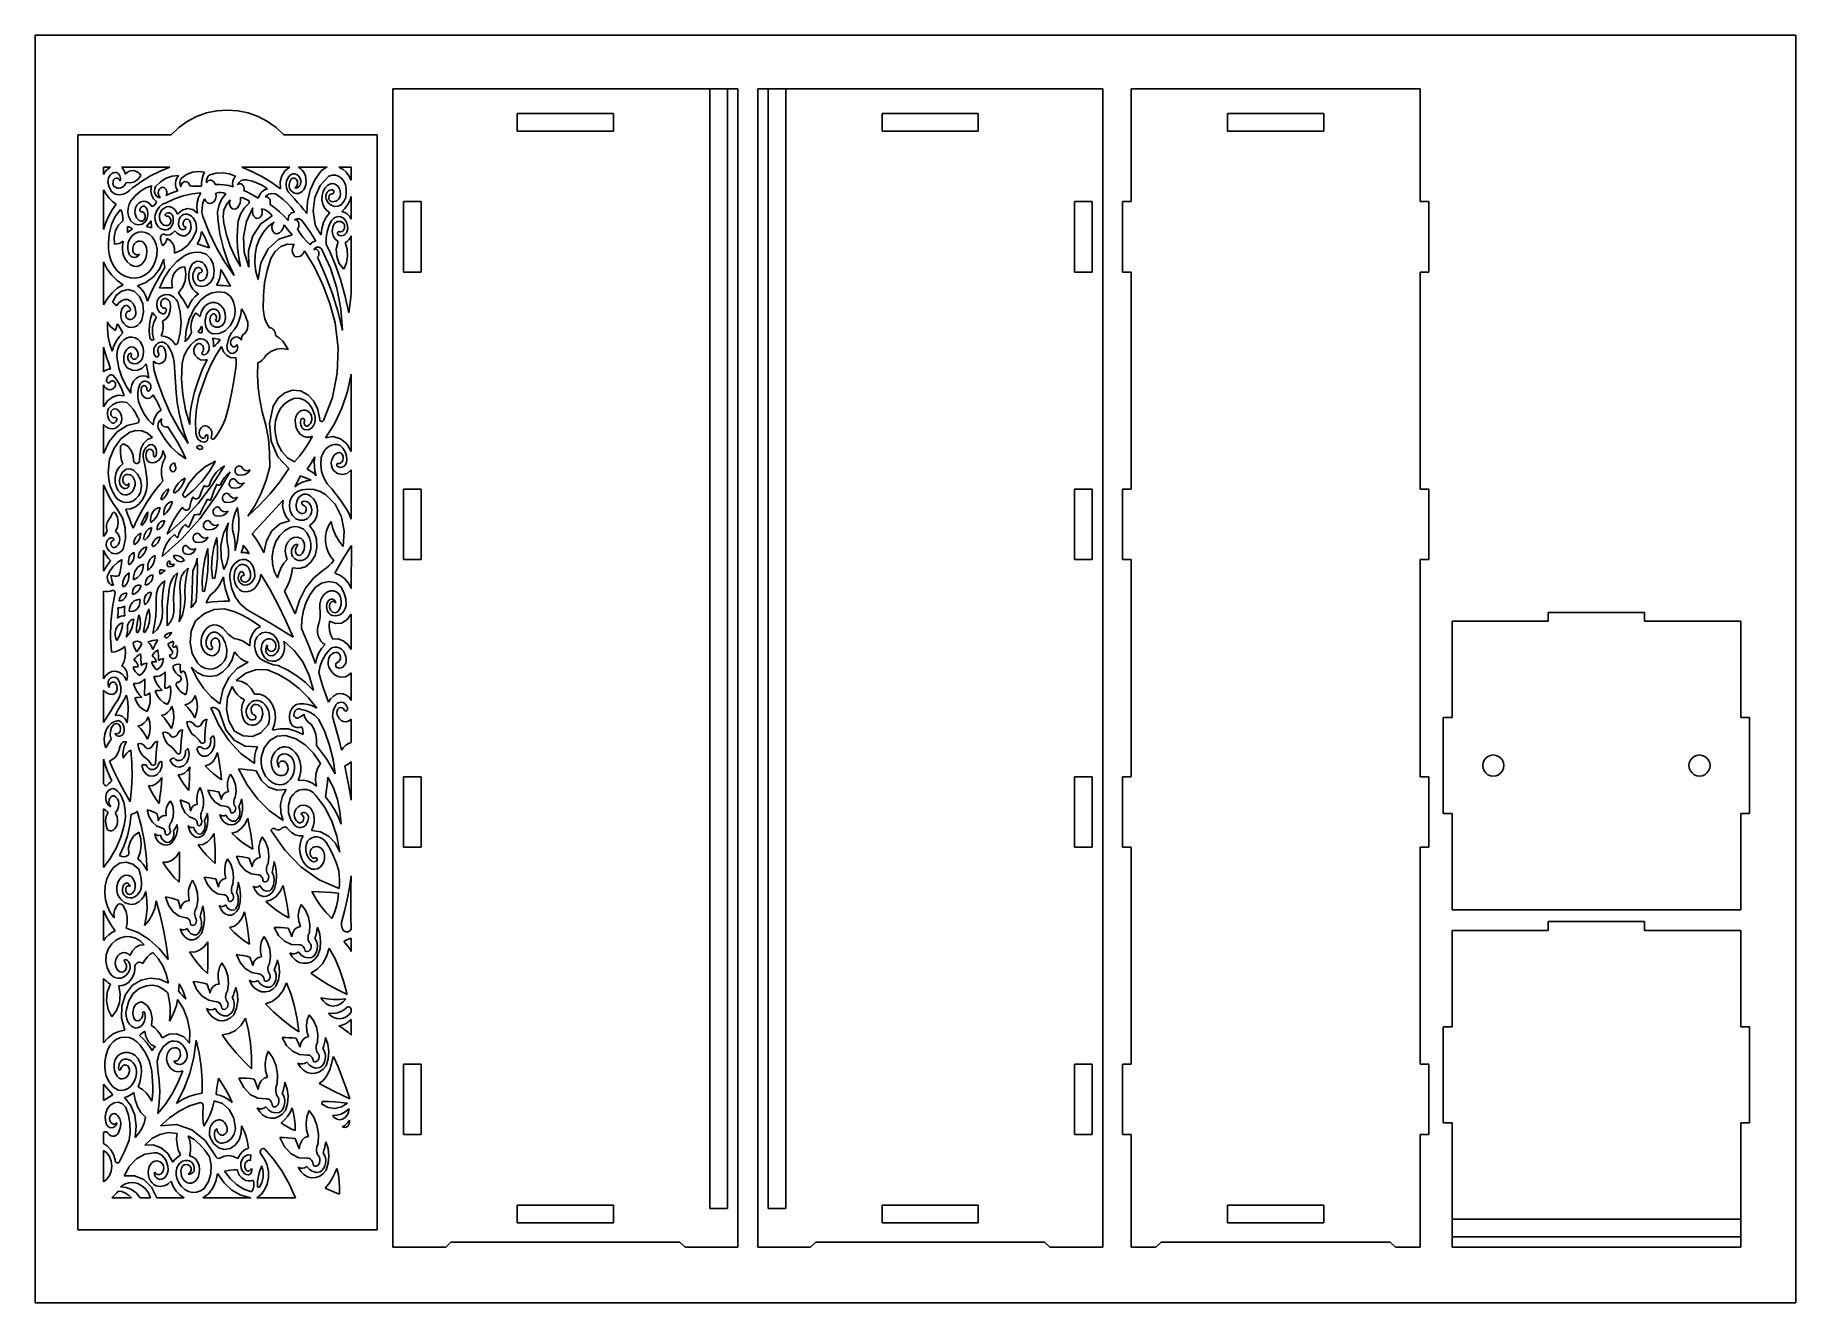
# Model space of a CAD drawing. Extents: x -250 to 250, y -180 to 180.
import ezdxf

# ---------------------------------------------------------------- set-up
doc = ezdxf.new("R2010")
doc.units = 0
doc.layers.get('0').update_dxf_attribs({"linetype": 'CONTINUOUS'})

msp = doc.modelspace()

# ---------------------------------------------------------------- linework, layer by layer
for p, q in [((250, 180), (-250, 180)), ((-250, 180), (-250, -180)), ((250, -180), (250, 180)), ((-148.42, -164.25), (-148.42, 164.75)), ((-148.42, 164.75), (-58.42, 164.75)), ((-58.42, -153.25), (-58.42, 164.75)), ((-58.42, 164.75), (-53.42, 164.75)), ((-53.42, 164.75), (-50.42, 164.75)), ((-53.42, -153.25), (-53.42, 164.75)), ((-50.42, -164.25), (-50.42, 164.75)), ((-44.82, -164.25), (-44.82, 164.75)), ((-41.82, 164.75), (-44.82, 164.75)), ((-41.82, -153.25), (-41.82, 164.75)), ((-36.82, 164.75), (-41.82, 164.75)), ((-36.82, -153.25), (-36.82, 164.75)), ((53.18, 164.75), (-36.82, 164.75)), ((53.18, -164.25), (53.18, 164.75)), ((61.28, 164.75), (143.28, 164.75)), ((61.28, 132.75), (61.28, 164.75)), ((143.28, 164.75), (143.28, 132.75)), ((-209.25, 153.81), (-206.81, 155.54)), ((-206.81, 155.54), (-204.16, 156.93)), ((-204.16, 156.93), (-201.34, 157.94)), ((-201.34, 157.94), (-198.41, 158.55)), ((-198.41, 158.55), (-195.42, 158.75)), ((-195.42, 158.75), (-192.44, 158.55)), ((-192.44, 158.55), (-189.51, 157.94)), ((-189.51, 157.94), (-186.69, 156.93)), ((-186.69, 156.93), (-184.04, 155.54)), ((-184.04, 155.54), (-181.6, 153.81)), ((-113.09, 157.75), (-85.76, 157.75)), ((-113.09, 157.75), (-113.09, 152.75)), ((-85.76, 157.75), (-85.76, 152.75)), ((-9.49, 157.75), (-9.49, 152.75)), ((17.84, 157.75), (-9.49, 157.75)), ((17.84, 157.75), (17.84, 152.75)), ((88.61, 157.75), (88.61, 152.75)), ((88.61, 157.75), (115.94, 157.75)), ((115.94, 157.75), (115.94, 152.75)), ((-237.92, 151.75), (-211.42, 151.75)), ((-237.92, -159.25), (-237.92, 151.75)), ((-211.42, 151.75), (-209.25, 153.81)), ((-181.6, 153.81), (-179.42, 151.75)), ((-179.42, 151.75), (-152.92, 151.75)), ((-152.92, -159.25), (-152.92, 151.75)), ((-113.09, 152.75), (-85.76, 152.75)), ((17.84, 152.75), (-9.49, 152.75)), ((88.61, 152.75), (115.94, 152.75)), ((-230.62, 142.48), (-230.62, 140.41)), ((-228.6, 142.48), (-230.62, 142.48)), ((-230.21, 141.06), (-230.62, 140.41)), ((-229.73, 141.63), (-230.21, 141.06)), ((-229.19, 142.1), (-229.73, 141.63)), ((-228.6, 142.48), (-229.19, 142.1)), ((-228.96, 139.9), (-228.66, 140.34)), ((-228.66, 140.34), (-228.28, 140.68)), ((-228.28, 140.68), (-227.86, 140.91)), ((-227.86, 140.91), (-227.41, 141.02)), ((-227.41, 141.02), (-226.95, 141.01)), ((-226.95, 141.01), (-226.65, 140.88)), ((-226.65, 140.88), (-226.38, 140.67)), ((-226.38, 140.67), (-226.15, 140.39)), ((-226.15, 140.39), (-225.97, 140.06)), ((-225.97, 140.06), (-225.86, 139.69)), ((-225.09, 142.08), (-225.43, 142.48)), ((-211.75, 142.48), (-225.43, 142.48)), ((-224.81, 141.63), (-225.09, 142.08)), ((-224.59, 141.12), (-224.81, 141.63)), ((-224.43, 140.57), (-224.59, 141.12)), ((-223.92, 141.03), (-224.43, 140.57)), ((-223.35, 141.35), (-223.92, 141.03)), ((-222.75, 141.52), (-223.35, 141.35)), ((-222.12, 141.55), (-222.75, 141.52)), ((-221.51, 141.41), (-222.12, 141.55)), ((-220.93, 141.13), (-221.51, 141.41)), ((-220.41, 140.71), (-220.93, 141.13)), ((-220.78, 139.08), (-219.96, 140.16)), ((-219.96, 140.16), (-220.41, 140.71)), ((-217.22, 140.05), (-219.84, 138.47)), ((-214.52, 141.39), (-217.22, 140.05)), ((-211.75, 142.48), (-214.52, 141.39)), ((-209.27, 140.11), (-211.07, 139.95)), ((-209.62, 139.69), (-209.27, 140.11)), ((-207.01, 140.4), (-208.51, 139.28)), ((-205.37, 141.09), (-207.01, 140.4)), ((-203.65, 141.34), (-205.37, 141.09)), ((-201.91, 141.14), (-203.65, 141.34)), ((-202.61, 139.23), (-202.33, 140.22)), ((-202.33, 140.22), (-201.91, 141.14)), ((-200.43, 140.37), (-200.87, 139.96)), ((-198.58, 140.84), (-200.43, 140.37)), ((-196.71, 140.91), (-198.58, 140.84)), ((-194.86, 140.59), (-196.71, 140.91)), ((-193.07, 139.88), (-194.86, 140.59)), ((-191.32, 142.48), (-188.47, 141.26)), ((-177.7, 142.48), (-191.32, 142.48)), ((-188.47, 141.26), (-185.68, 139.84)), ((-180.44, 138.32), (-179.98, 140.1)), ((-179.98, 140.1), (-179.04, 141.54)), ((-179.04, 141.54), (-177.7, 142.48)), ((-178.09, 139.69), (-177.7, 140.14)), ((-177.7, 140.14), (-177.27, 140.45)), ((-177.27, 140.45), (-176.79, 140.61)), ((-176.79, 140.61), (-176.3, 140.63)), ((-176.3, 140.63), (-175.81, 140.48)), ((-175.81, 140.48), (-175.37, 140.19)), ((-175.37, 140.19), (-175, 139.78)), ((-174.59, 142.09), (-175.21, 142.48)), ((-167.08, 142.48), (-175.21, 142.48)), ((-174.05, 141.54), (-174.59, 142.09)), ((-173.61, 140.88), (-174.05, 141.54)), ((-173.28, 140.1), (-173.61, 140.88)), ((-173.1, 139.25), (-173.28, 140.1)), ((-168.76, 141.45), (-170.62, 138.96)), ((-168.37, 141.77), (-168.76, 141.45)), ((-167.95, 142.05), (-168.37, 141.77)), ((-167.53, 142.29), (-167.95, 142.05)), ((-167.08, 142.48), (-167.53, 142.29)), ((-166.63, 139.95), (-165.71, 140.28)), ((-165.71, 140.28), (-164.76, 140.29)), ((-164.76, 140.29), (-163.85, 139.99)), ((-162.67, 141.91), (-163.75, 142.48)), ((-160.23, 142.48), (-163.75, 142.48)), ((-161.71, 141.1), (-162.67, 141.91)), ((-160.9, 140.06), (-161.71, 141.1)), ((-160.27, 138.82), (-160.9, 140.06)), ((-160.23, 139.28), (-160.23, 142.48)), ((-230.62, 136.1), (-229.89, 134.84)), ((-230.62, 136.1), (-230.62, 124.8)), ((-229.37, 138.28), (-229.33, 138.86)), ((-229.04, 136.81), (-229.37, 138.28)), ((-229.33, 138.86), (-229.19, 139.41)), ((-229.19, 139.41), (-228.96, 139.9)), ((-228.31, 135.64), (-229.04, 136.81)), ((-227.3, 134.88), (-228.31, 135.64)), ((-227.91, 138.23), (-227.94, 137.93)), ((-227.94, 137.93), (-227.91, 137.63)), ((-227.83, 138.67), (-227.91, 138.23)), ((-227.91, 137.63), (-227.82, 137.36)), ((-227.64, 139.04), (-227.83, 138.67)), ((-227.82, 137.36), (-227.67, 137.12)), ((-227.67, 137.12), (-227.22, 136.8)), ((-227.35, 139.3), (-227.64, 139.04)), ((-227.01, 139.43), (-227.35, 139.3)), ((-227.22, 136.8), (-226.74, 136.6)), ((-226.64, 139.4), (-227.01, 139.43)), ((-226.74, 136.6), (-226.23, 136.54)), ((-226.32, 139.23), (-226.64, 139.4)), ((-226.07, 138.92), (-226.32, 139.23)), ((-226.23, 136.54), (-225.72, 136.62)), ((-225.9, 138.51), (-226.07, 138.92)), ((-225.82, 138.9), (-225.9, 138.51)), ((-225.86, 139.69), (-225.81, 139.3)), ((-225.81, 139.3), (-225.82, 138.9)), ((-225.72, 136.62), (-225.23, 136.83)), ((-225.23, 136.83), (-224.8, 137.17)), ((-224.09, 135.26), (-225.06, 134.85)), ((-224.8, 137.17), (-224.43, 137.61)), ((-224.43, 137.61), (-224.14, 138.15)), ((-224.14, 138.15), (-222.95, 138.04)), ((-223.18, 135.86), (-224.09, 135.26)), ((-222.36, 136.66), (-223.18, 135.86)), ((-222.95, 138.04), (-221.81, 138.36)), ((-219.84, 138.47), (-222.36, 136.66)), ((-221.81, 138.36), (-220.78, 139.08)), ((-220.14, 135.7), (-221.56, 134.49)), ((-218.6, 136.62), (-220.14, 135.7)), ((-216.94, 137.22), (-218.6, 136.62)), ((-217.16, 135.92), (-216.94, 137.22)), ((-216.97, 134.65), (-217.16, 135.92)), ((-216.04, 136.49), (-216.12, 135.95)), ((-216.12, 135.95), (-216.08, 135.39)), ((-216.08, 135.39), (-215.92, 134.87)), ((-215.83, 136.99), (-216.04, 136.49)), ((-214.4, 138.37), (-215.83, 136.99)), ((-215.06, 135.27), (-214.97, 135.83)), ((-214.99, 134.72), (-215.06, 135.27)), ((-214.97, 135.83), (-214.73, 136.31)), ((-214.73, 136.31), (-214.37, 136.64)), ((-212.8, 139.36), (-214.4, 138.37)), ((-214.37, 136.64), (-213.95, 136.8)), ((-213.95, 136.8), (-213.5, 136.76)), ((-213.5, 136.76), (-213.24, 136.62)), ((-213.24, 136.62), (-213.03, 136.41)), ((-213.03, 136.41), (-212.85, 136.15)), ((-212.85, 136.15), (-212.73, 135.84)), ((-211.07, 139.95), (-212.8, 139.36)), ((-212.73, 135.84), (-212.66, 135.51)), ((-212.66, 135.17), (-212.72, 134.83)), ((-212.66, 135.51), (-212.66, 135.17)), ((-212.02, 134.87), (-211.19, 135.21)), ((-211.19, 135.21), (-210.35, 135.52)), ((-210.35, 135.52), (-209.52, 135.81)), ((-210.16, 138.03), (-210.07, 138.63)), ((-210.14, 137.42), (-210.16, 138.03)), ((-210.02, 136.83), (-210.14, 137.42)), ((-210.07, 138.63), (-209.89, 139.19)), ((-209.81, 136.29), (-210.02, 136.83)), ((-209.89, 139.19), (-209.62, 139.69)), ((-209.52, 135.81), (-209.81, 136.29)), ((-208.82, 138.75), (-208.94, 138.13)), ((-208.94, 138.13), (-208.87, 137.49)), ((-208.87, 137.49), (-208.61, 136.91)), ((-208.51, 139.28), (-208.82, 138.75)), ((-208.61, 136.91), (-208.51, 137.48)), ((-208.51, 137.48), (-208.27, 137.95)), ((-208.27, 137.95), (-207.91, 138.29)), ((-207.91, 138.29), (-207.47, 138.44)), ((-207.47, 138.44), (-207.01, 138.4)), ((-207.01, 138.4), (-206.61, 138.16)), ((-206.61, 138.16), (-206.3, 137.75)), ((-206.3, 137.75), (-206.11, 137.22)), ((-206.11, 137.22), (-205.27, 137.15)), ((-205.46, 134.92), (-202.93, 135.21)), ((-205.27, 137.15), (-204.42, 137.1)), ((-204.42, 137.1), (-203.57, 137.09)), ((-202.93, 135.21), (-203.6, 133.92)), ((-203.57, 137.09), (-202.73, 137.12)), ((-202.75, 138.18), (-202.61, 139.23)), ((-202.73, 137.12), (-202.75, 138.18)), ((-201.36, 138.79), (-201.37, 138.1)), ((-201.37, 138.1), (-201.11, 138.45)), ((-201.19, 139.42), (-201.36, 138.79)), ((-200.87, 139.96), (-201.19, 139.42)), ((-201.11, 138.45), (-200.78, 138.69)), ((-200.78, 138.69), (-200.42, 138.81)), ((-200.42, 138.81), (-200.03, 138.8)), ((-200.03, 138.8), (-199.66, 138.67)), ((-199.66, 138.67), (-199.34, 138.42)), ((-199.34, 138.42), (-199.09, 138.07)), ((-199.09, 138.07), (-198.91, 137.64)), ((-198.91, 137.64), (-197.62, 137.64)), ((-198.71, 135.11), (-197.99, 135.33)), ((-198.61, 134.27), (-198.71, 135.11)), ((-197.99, 135.33), (-197.25, 135.37)), ((-197.62, 137.64), (-196.33, 137.52)), ((-197.25, 135.37), (-196.53, 135.23)), ((-196.53, 135.23), (-195.83, 134.91)), ((-196.33, 137.52), (-195.05, 137.27)), ((-195.05, 137.27), (-193.78, 136.91)), ((-193.97, 137.75), (-193.9, 138.58)), ((-193.78, 136.91), (-193.97, 137.75)), ((-193.9, 138.58), (-193.59, 139.32)), ((-193.59, 139.32), (-193.07, 139.88)), ((-192.59, 137.46), (-192.1, 138.2)), ((-192.28, 137.72), (-192.59, 137.46)), ((-191.92, 137.83), (-192.28, 137.72)), ((-192.1, 138.2), (-191.48, 138.71)), ((-191.55, 137.79), (-191.92, 137.83)), ((-191.2, 137.6), (-191.55, 137.79)), ((-191.48, 138.71), (-190.76, 138.97)), ((-190.92, 137.28), (-191.2, 137.6)), ((-190.75, 136.87), (-190.92, 137.28)), ((-190.76, 138.97), (-189.99, 138.95)), ((-190.69, 136.41), (-190.75, 136.87)), ((-190.75, 135.94), (-190.69, 136.41)), ((-189.72, 135.41), (-190.75, 135.94)), ((-189.99, 138.95), (-188.43, 138.58)), ((-188.69, 134.86), (-189.72, 135.41)), ((-188.43, 138.58), (-186.9, 138.02)), ((-186.9, 138.02), (-185.43, 137.27)), ((-185.62, 135.51), (-186.23, 134.72)), ((-185.68, 139.84), (-182.97, 138.22)), ((-184.87, 136.06), (-185.62, 135.51)), ((-185.43, 137.27), (-184.02, 136.35)), ((-184.02, 136.35), (-184.87, 136.06)), ((-183.78, 134.81), (-182.79, 135.08)), ((-182.97, 138.22), (-180.33, 136.4)), ((-182.79, 135.08), (-181.78, 134.91)), ((-180.33, 136.4), (-180.44, 138.32)), ((-178.72, 137.28), (-178.71, 137.93)), ((-178.62, 136.64), (-178.72, 137.28)), ((-178.71, 137.93), (-178.6, 138.57)), ((-178.43, 136.04), (-178.62, 136.64)), ((-178.6, 138.57), (-178.39, 139.17)), ((-178.13, 135.5), (-178.43, 136.04)), ((-178.39, 139.17), (-178.09, 139.69)), ((-177.24, 134.51), (-178.13, 135.5)), ((-177.83, 137.92), (-177.87, 137.45)), ((-177.87, 137.45), (-177.84, 136.99)), ((-177.84, 136.99), (-177.74, 136.55)), ((-177.72, 138.35), (-177.83, 137.92)), ((-177.74, 136.55), (-177.57, 136.14)), ((-177.53, 138.75), (-177.72, 138.35)), ((-177.57, 136.14), (-177.33, 135.78)), ((-177.29, 139.11), (-177.53, 138.75)), ((-177.33, 135.78), (-176.85, 135.39)), ((-177.04, 139.32), (-177.29, 139.11)), ((-176.75, 139.43), (-177.04, 139.32)), ((-176.85, 135.39), (-176.32, 135.13)), ((-176.45, 139.44), (-176.75, 139.43)), ((-176.15, 139.35), (-176.45, 139.44)), ((-176.32, 135.13), (-175.76, 135.03)), ((-176.25, 136.66), (-175.92, 136.9)), ((-175.91, 136.63), (-176.25, 136.66)), ((-175.89, 139.15), (-176.15, 139.35)), ((-175.92, 136.9), (-175.67, 137.25)), ((-175.58, 136.7), (-175.91, 136.63)), ((-175.68, 138.87), (-175.89, 139.15)), ((-175.76, 135.03), (-175.19, 135.09)), ((-175.54, 138.53), (-175.68, 138.87)), ((-175.67, 137.25), (-175.52, 137.68)), ((-175.27, 136.87), (-175.58, 136.7)), ((-175.49, 138.15), (-175.54, 138.53)), ((-175.52, 137.68), (-175.49, 138.15)), ((-175, 137.12), (-175.27, 136.87)), ((-175.19, 135.09), (-174.64, 135.3)), ((-175, 139.78), (-174.73, 139.26)), ((-174.78, 137.45), (-175, 137.12)), ((-174.63, 137.83), (-174.78, 137.45)), ((-174.73, 139.26), (-174.56, 138.67)), ((-174.64, 135.3), (-174.15, 135.65)), ((-174.56, 138.24), (-174.63, 137.83)), ((-174.56, 138.67), (-174.56, 138.24)), ((-174.15, 135.65), (-173.73, 136.12)), ((-173.73, 136.12), (-173.4, 136.71)), ((-173.4, 136.71), (-173.15, 137.53)), ((-173.15, 137.53), (-173.05, 138.39)), ((-173.05, 138.39), (-173.1, 139.25)), ((-171.95, 136.03), (-172.71, 132.8)), ((-170.62, 138.96), (-171.95, 136.03)), ((-170.58, 133.95), (-169.06, 137.35)), ((-169.06, 137.35), (-166.63, 139.95)), ((-168.22, 135.61), (-168.53, 134.47)), ((-167.68, 136.61), (-168.22, 135.61)), ((-166.91, 137.38), (-167.68, 136.61)), ((-167.28, 135), (-167.04, 135.44)), ((-167.04, 135.44), (-166.72, 135.79)), ((-166.34, 137.72), (-166.91, 137.38)), ((-166.72, 135.79), (-166.35, 136.02)), ((-166.35, 136.02), (-165.94, 136.13)), ((-165.72, 137.84), (-166.34, 137.72)), ((-165.94, 136.13), (-165.52, 136.12)), ((-165.1, 137.76), (-165.72, 137.84)), ((-165.52, 136.12), (-165.36, 136.01)), ((-165.36, 135.05), (-165.51, 134.94)), ((-165.36, 136.01), (-165.25, 135.85)), ((-165.25, 135.22), (-165.36, 135.05)), ((-165.25, 135.85), (-165.19, 135.64)), ((-165.19, 135.42), (-165.25, 135.22)), ((-165.19, 135.64), (-165.19, 135.42)), ((-164.51, 137.47), (-165.1, 137.76)), ((-164, 136.99), (-164.51, 137.47)), ((-163.62, 136.37), (-164, 136.99)), ((-163.85, 139.99), (-163.03, 139.39)), ((-163.38, 135.65), (-163.62, 136.37)), ((-163.3, 134.85), (-163.38, 135.65)), ((-163.03, 139.39), (-162.35, 138.54)), ((-162.35, 138.54), (-161.89, 137.51)), ((-161.89, 137.51), (-161.65, 136.36)), ((-161.66, 135.16), (-161.83, 133.89)), ((-161.65, 136.36), (-161.66, 135.16)), ((-160.23, 139.28), (-160.27, 138.82)), ((-229.89, 134.84), (-229.03, 133.73)), ((-228.13, 130.43), (-229.14, 128.68)), ((-229.03, 133.73), (-228.05, 132.78)), ((-226.97, 132.02), (-228.13, 130.43)), ((-228.05, 132.78), (-226.97, 132.02)), ((-226.09, 134.65), (-227.3, 134.88)), ((-225.78, 130.53), (-227.27, 128.53)), ((-225.06, 134.85), (-226.09, 134.65)), ((-225.41, 129.8), (-225.78, 130.53)), ((-223.65, 130.9), (-223.7, 129.73)), ((-223.35, 132.02), (-223.65, 130.9)), ((-222.81, 133), (-223.35, 132.02)), ((-221.56, 134.49), (-222.81, 133)), ((-221.68, 129.84), (-221.65, 130.43)), ((-221.65, 130.43), (-221.52, 131.02)), ((-221.52, 131.02), (-221.12, 131.74)), ((-221.12, 131.74), (-220.59, 132.3)), ((-220.59, 132.3), (-219.97, 132.68)), ((-220.24, 130.73), (-220.29, 130.54)), ((-220.29, 130.54), (-220.29, 130.34)), ((-220.29, 130.34), (-220.24, 130.16)), ((-220.02, 131.07), (-220.24, 130.73)), ((-220.24, 130.16), (-220.15, 129.99)), ((-219.74, 131.3), (-220.02, 131.07)), ((-219.97, 132.68), (-219.28, 132.84)), ((-219.41, 131.42), (-219.74, 131.3)), ((-219.06, 131.41), (-219.41, 131.42)), ((-219.28, 132.84), (-218.58, 132.77)), ((-218.73, 131.26), (-219.06, 131.41)), ((-218.46, 131), (-218.73, 131.26)), ((-218.58, 132.77), (-217.93, 132.48)), ((-218.26, 130.66), (-218.46, 131)), ((-218.15, 130.24), (-218.26, 130.66)), ((-218.01, 129.04), (-218.15, 130.24)), ((-217.93, 132.48), (-217.36, 131.99)), ((-217.36, 131.99), (-216.9, 131.32)), ((-216.42, 133.56), (-216.97, 134.65)), ((-216.9, 131.32), (-216.45, 131.51)), ((-216.45, 131.51), (-216.06, 131.82)), ((-215.55, 132.79), (-216.42, 133.56)), ((-216.06, 131.82), (-215.75, 132.26)), ((-215.92, 134.87), (-215.64, 134.42)), ((-215.92, 129.01), (-215.45, 130.26)), ((-215.75, 132.26), (-215.55, 132.79)), ((-215.64, 134.42), (-215.28, 134.1)), ((-215.45, 130.26), (-214.75, 131.28)), ((-215.28, 134.1), (-214.87, 133.91)), ((-214.77, 134.24), (-214.99, 134.72)), ((-214.87, 133.91), (-214.42, 133.88)), ((-214.42, 133.88), (-214.77, 134.24)), ((-214.75, 131.28), (-213.85, 132.02)), ((-214.02, 130.36), (-214.5, 129.6)), ((-213.41, 130.92), (-214.02, 130.36)), ((-213.85, 132.02), (-212.8, 132.43)), ((-212.69, 131.25), (-213.41, 130.92)), ((-212.84, 134.52), (-212.02, 134.87)), ((-212.72, 134.83), (-212.84, 134.52)), ((-212.8, 132.43), (-210.41, 133.52)), ((-211.92, 131.31), (-212.69, 131.25)), ((-211.17, 131.1), (-211.92, 131.31)), ((-210.5, 130.65), (-211.17, 131.1)), ((-209.96, 129.98), (-210.5, 130.65)), ((-210.41, 133.52), (-207.96, 134.35)), ((-208.29, 130.31), (-209.58, 129.13)), ((-206.8, 130.75), (-208.29, 130.31)), ((-207.96, 134.35), (-205.46, 134.92)), ((-205.28, 130.47), (-206.8, 130.75)), ((-203.92, 129.44), (-205.28, 130.47)), ((-203.99, 132.48), (-204.1, 130.97)), ((-204.1, 130.97), (-203.92, 129.44)), ((-203.6, 133.92), (-203.99, 132.48)), ((-202.64, 129.77), (-202.62, 131.08)), ((-202.62, 131.08), (-202.39, 132.36)), ((-202.39, 132.36), (-201.95, 133.57)), ((-201.95, 133.57), (-201.57, 132.85)), ((-201.57, 132.85), (-201.03, 132.39)), ((-201.03, 132.39), (-200.39, 132.21)), ((-200.39, 132.21), (-199.72, 132.35)), ((-199.72, 132.35), (-199.15, 132.8)), ((-199.15, 132.8), (-198.77, 133.47)), ((-198.77, 133.47), (-198.61, 134.27)), ((-197.78, 131.78), (-198.19, 129.87)), ((-196.99, 133.5), (-197.78, 131.78)), ((-195.83, 134.91), (-196.99, 133.5)), ((-196.39, 130.3), (-196.65, 128.51)), ((-195.71, 131.91), (-196.39, 130.3)), ((-194.65, 133.2), (-195.71, 131.91)), ((-194.83, 132.04), (-194.82, 132.63)), ((-194.68, 131.47), (-194.83, 132.04)), ((-194.82, 132.63), (-194.65, 133.2)), ((-194.37, 131), (-194.68, 131.47)), ((-193.95, 130.69), (-194.37, 131)), ((-193.49, 130.58), (-193.95, 130.69)), ((-193.02, 130.68), (-193.49, 130.58)), ((-192.59, 130.99), (-193.02, 130.68)), ((-192.14, 131.59), (-192.59, 130.99)), ((-191.84, 132.31), (-192.14, 131.59)), ((-191.7, 133.1), (-191.84, 132.31)), ((-191.73, 133.93), (-191.7, 133.1)), ((-191.08, 133.78), (-191.73, 133.93)), ((-191.71, 129.18), (-190.66, 130.91)), ((-190.45, 133.57), (-191.08, 133.78)), ((-190.66, 130.91), (-189.27, 132.28)), ((-189.83, 133.29), (-190.45, 133.57)), ((-190.04, 127.07), (-188.16, 130.94)), ((-189.23, 132.95), (-189.83, 133.29)), ((-189.27, 132.28), (-189.24, 132.44)), ((-189.24, 132.44), (-189.23, 132.61)), ((-189.22, 132.78), (-189.23, 132.95)), ((-189.23, 132.61), (-189.22, 132.78)), ((-187.67, 134.31), (-188.69, 134.86)), ((-188.28, 130.5), (-188.32, 130.04)), ((-188.32, 130.04), (-188.29, 129.58)), ((-188.16, 130.94), (-188.28, 130.5)), ((-186.65, 133.75), (-187.67, 134.31)), ((-186.23, 134.72), (-186.65, 133.75)), ((-185.57, 130.26), (-185.7, 130.73)), ((-185.7, 130.73), (-184.86, 130.47)), ((-185.53, 129.77), (-185.57, 130.26)), ((-184.86, 130.47), (-184.07, 130.04)), ((-184.66, 134.11), (-183.78, 134.81)), ((-184.32, 134.11), (-184.66, 134.11)), ((-184, 134), (-184.32, 134.11)), ((-184.07, 130.04), (-183.35, 129.45)), ((-183.71, 133.79), (-184, 134)), ((-183.47, 133.49), (-183.71, 133.79)), ((-183.31, 133.12), (-183.47, 133.49)), ((-183.32, 131.89), (-183.23, 132.3)), ((-181.95, 130.93), (-183.32, 131.89)), ((-183.23, 132.72), (-183.31, 133.12)), ((-183.23, 132.3), (-183.23, 132.72)), ((-180.64, 129.85), (-181.95, 130.93)), ((-181.78, 134.91), (-180.86, 134.29)), ((-180.86, 134.29), (-179.6, 133.37)), ((-179.6, 133.37), (-178.43, 132.29)), ((-178.43, 132.29), (-177.35, 131.06)), ((-177.35, 131.06), (-176.37, 129.7)), ((-176.35, 133.51), (-177.24, 134.51)), ((-175.47, 132.51), (-176.35, 133.51)), ((-174.59, 131.51), (-175.47, 132.51)), ((-174.14, 130.98), (-174.59, 131.51)), ((-173.71, 130.45), (-174.14, 130.98)), ((-173.27, 129.92), (-173.71, 130.45)), ((-172.71, 132.8), (-172.84, 129.39)), ((-171.1, 130.1), (-170.58, 133.95)), ((-170.53, 126.15), (-171.1, 130.1)), ((-168.53, 134.47), (-168.58, 133.24)), ((-168.58, 133.24), (-168.34, 132.05)), ((-168.34, 132.05), (-167.86, 131)), ((-167.86, 131), (-167.17, 130.17)), ((-167.47, 133.99), (-167.42, 134.51)), ((-167.41, 133.46), (-167.47, 133.99)), ((-167.42, 134.51), (-167.28, 135)), ((-166.8, 132.41), (-167.41, 133.46)), ((-167.17, 130.17), (-166.3, 129.6)), ((-165.98, 131.7), (-166.8, 132.41)), ((-166.5, 134.41), (-166.61, 134.02)), ((-166.61, 134.02), (-166.6, 133.61)), ((-166.6, 133.61), (-166.48, 133.25)), ((-166.29, 134.7), (-166.5, 134.41)), ((-166.48, 133.25), (-166.25, 132.98)), ((-166.01, 134.87), (-166.29, 134.7)), ((-166.25, 132.98), (-165.95, 132.82)), ((-165.68, 134.91), (-166.01, 134.87)), ((-165.02, 131.35), (-165.98, 131.7)), ((-165.95, 132.82), (-165.52, 132.71)), ((-165.51, 134.94), (-165.68, 134.91)), ((-165.52, 132.71), (-165.08, 132.73)), ((-165.08, 132.73), (-164.66, 132.85)), ((-163.99, 131.43), (-165.02, 131.35)), ((-164.66, 132.85), (-164.26, 133.09)), ((-164.26, 133.09), (-163.91, 133.43)), ((-163.05, 131.94), (-163.99, 131.43)), ((-163.91, 133.43), (-163.63, 133.84)), ((-163.63, 133.84), (-163.43, 134.32)), ((-163.43, 134.32), (-163.3, 134.85)), ((-162.31, 132.78), (-163.05, 131.94)), ((-162.04, 130.8), (-162.89, 129.96)), ((-161.83, 133.89), (-162.31, 132.78)), ((-161.3, 131.8), (-162.04, 130.8)), ((-160.69, 132.92), (-161.3, 131.8)), ((-160.23, 134.16), (-160.69, 132.92)), ((-160.23, 127.79), (-160.23, 134.16)), ((-145.42, 132.75), (-145.42, 112.75)), ((-140.42, 132.75), (-145.42, 132.75)), ((-140.42, 132.75), (-140.42, 112.75)), ((45.18, 132.75), (45.18, 112.75)), ((45.18, 132.75), (50.18, 132.75)), ((50.18, 132.75), (50.18, 112.75)), ((58.78, 112.75), (58.78, 132.75)), ((61.28, 132.75), (58.78, 132.75)), ((143.28, 132.75), (145.78, 132.75)), ((145.78, 132.75), (145.78, 112.75)), ((-229.97, 126.8), (-230.62, 124.8)), ((-229.14, 128.68), (-229.97, 126.8)), ((-228.36, 126.2), (-229.01, 123.62)), ((-227.27, 128.53), (-228.36, 126.2)), ((-227.22, 124.5), (-226.37, 126.09)), ((-226.37, 126.09), (-225.13, 127.28)), ((-225.17, 128.99), (-225.41, 129.8)), ((-225.08, 128.14), (-225.17, 128.99)), ((-225.13, 127.28), (-225.08, 128.14)), ((-222.97, 125.42), (-223.81, 125.71)), ((-223.81, 125.71), (-223.81, 124.01)), ((-223.81, 124.01), (-222.4, 125.04)), ((-223.7, 129.73), (-223.48, 128.57)), ((-223.48, 128.57), (-222.85, 127.3)), ((-222.4, 125.04), (-222.97, 125.42)), ((-222.85, 127.3), (-221.91, 126.45)), ((-221.91, 126.45), (-220.79, 126.11)), ((-221.62, 129.24), (-221.68, 129.84)), ((-221.45, 128.67), (-221.62, 129.24)), ((-221.2, 128.16), (-221.45, 128.67)), ((-220.86, 127.73), (-221.2, 128.16)), ((-220.47, 127.4), (-220.86, 127.73)), ((-220.79, 126.11), (-219.61, 126.33)), ((-220.02, 127.18), (-220.47, 127.4)), ((-220.15, 129.99), (-220.02, 129.87)), ((-220.02, 129.87), (-219.88, 129.81)), ((-219.61, 127.21), (-220.02, 127.18)), ((-219.88, 129.81), (-219.72, 129.8)), ((-219.72, 129.8), (-219.57, 129.86)), ((-219.25, 127.42), (-219.61, 127.21)), ((-219.61, 126.33), (-218.78, 126.96)), ((-219.57, 129.86), (-219.2, 129.62)), ((-218.97, 127.78), (-219.25, 127.42)), ((-219.2, 129.62), (-218.94, 129.24)), ((-218.81, 128.26), (-218.97, 127.78)), ((-218.94, 129.24), (-218.8, 128.77)), ((-218.8, 128.77), (-218.81, 128.26)), ((-218.78, 126.96), (-218.24, 127.91)), ((-217.11, 127.25), (-218.42, 125.68)), ((-218.42, 125.68), (-216.96, 125.27)), ((-218.24, 127.91), (-218.01, 129.04)), ((-216.96, 125.27), (-217.11, 127.25)), ((-215.99, 128.25), (-215.92, 129.01)), ((-215.93, 127.49), (-215.99, 128.25)), ((-215.75, 126.78), (-215.93, 127.49)), ((-215.43, 126.12), (-215.75, 126.78)), ((-215.01, 125.57), (-215.43, 126.12)), ((-214.51, 125.14), (-215.01, 125.57)), ((-214.69, 128.93), (-214.73, 128.24)), ((-214.73, 128.24), (-214.62, 127.55)), ((-214.5, 129.6), (-214.69, 128.93)), ((-214.62, 127.55), (-214.35, 126.93)), ((-213.95, 124.87), (-214.51, 125.14)), ((-214.35, 126.93), (-213.96, 126.42)), ((-213.96, 126.42), (-213.47, 126.07)), ((-213.47, 126.07), (-212.93, 125.91)), ((-213.06, 129.07), (-213.02, 129.16)), ((-213.06, 128.97), (-213.06, 129.07)), ((-213.05, 128.87), (-213.06, 128.97)), ((-213.02, 128.78), (-213.05, 128.87)), ((-213.02, 129.16), (-212.68, 129.43)), ((-212.96, 128.71), (-213.02, 128.78)), ((-212.89, 128.66), (-212.96, 128.71)), ((-212.93, 125.91), (-212.37, 125.94)), ((-212.82, 128.64), (-212.89, 128.66)), ((-212.74, 128.65), (-212.82, 128.64)), ((-212.31, 128.62), (-212.74, 128.65)), ((-212.68, 129.43), (-212.3, 129.56)), ((-212.37, 125.94), (-211.97, 126.14)), ((-211.9, 125.06), (-212.36, 124.82)), ((-211.93, 128.4), (-212.31, 128.62)), ((-212.3, 129.56), (-211.91, 129.54)), ((-211.97, 126.14), (-211.67, 126.51)), ((-211.65, 128.02), (-211.93, 128.4)), ((-211.91, 129.54), (-211.53, 129.38)), ((-211.49, 125.43), (-211.9, 125.06)), ((-211.67, 126.51), (-211.5, 126.98)), ((-211.49, 127.52), (-211.65, 128.02)), ((-211.53, 129.38), (-211.2, 129.08)), ((-211.5, 126.98), (-211.49, 127.52)), ((-211.16, 125.92), (-211.49, 125.43)), ((-211.2, 129.08), (-210.96, 128.69)), ((-210.93, 126.47), (-211.16, 125.92)), ((-210.96, 128.69), (-210.83, 128.22)), ((-210.81, 127.08), (-210.93, 126.47)), ((-210.83, 128.22), (-210.81, 127.72)), ((-210.81, 127.72), (-210.81, 127.08)), ((-209.58, 129.13), (-209.96, 129.98)), ((-209.29, 126.4), (-209.26, 127.07)), ((-209.17, 125.73), (-209.29, 126.4)), ((-209.26, 127.07), (-209.1, 127.7)), ((-209.04, 125.41), (-209.17, 125.73)), ((-209.1, 127.7), (-208.81, 128.28)), ((-208.85, 125.14), (-209.04, 125.41)), ((-208.62, 124.94), (-208.85, 125.14)), ((-208.81, 128.28), (-208.41, 128.73)), ((-208.41, 128.73), (-207.93, 129.04)), ((-207.95, 126.8), (-207.99, 126.34)), ((-207.99, 126.34), (-207.9, 125.89)), ((-207.8, 127.21), (-207.95, 126.8)), ((-207.93, 129.04), (-207.41, 129.17)), ((-207.9, 125.89), (-207.8, 125.76)), ((-207.53, 127.54), (-207.8, 127.21)), ((-207.8, 125.76), (-207.68, 125.66)), ((-207.68, 125.66), (-207.55, 125.61)), ((-207.55, 125.61), (-207.4, 125.61)), ((-207.18, 127.72), (-207.53, 127.54)), ((-207.28, 125.12), (-207.52, 124.91)), ((-207.41, 129.17), (-206.87, 129.13)), ((-207.4, 125.61), (-207.34, 125.59)), ((-207.34, 125.59), (-207.29, 125.54)), ((-207.29, 125.54), (-207.24, 125.49)), ((-207.24, 125.18), (-207.28, 125.12)), ((-207.24, 125.49), (-207.21, 125.41)), ((-207.21, 125.25), (-207.24, 125.18)), ((-207.21, 125.41), (-207.2, 125.33)), ((-207.2, 125.33), (-207.21, 125.25)), ((-206.82, 127.75), (-207.18, 127.72)), ((-206.87, 129.13), (-206.24, 128.95)), ((-206.47, 127.62), (-206.82, 127.75)), ((-206.17, 127.33), (-206.47, 127.62)), ((-206.24, 128.95), (-205.66, 128.6)), ((-205.9, 126.74), (-206.17, 127.33)), ((-205.76, 126.1), (-205.9, 126.74)), ((-205.86, 124.77), (-205.74, 125.43)), ((-205.74, 125.43), (-205.76, 126.1)), ((-205.66, 128.6), (-205.15, 128.11)), ((-205.15, 128.11), (-204.73, 127.49)), ((-204.73, 127.49), (-204.42, 126.78)), ((-204.42, 126.78), (-204.25, 126)), ((-204.2, 125.2), (-204.29, 124.39)), ((-204.25, 126), (-204.2, 125.2)), ((-202.44, 128.47), (-202.64, 129.77)), ((-200.61, 123.94), (-202.44, 128.47)), ((-198.19, 129.87), (-198.17, 127.85)), ((-198.17, 127.85), (-197.57, 123.57)), ((-196.65, 128.51), (-196.45, 126.66)), ((-196.45, 126.66), (-195.7, 123.32)), ((-192.59, 124.96), (-192.37, 127.16)), ((-192.37, 127.16), (-191.71, 129.18)), ((-190.88, 122.77), (-190.04, 127.07)), ((-188.29, 129.58), (-188.17, 129.14)), ((-185.94, 126.47), (-188.23, 123.02)), ((-188.17, 129.14), (-187.99, 128.74)), ((-187.99, 128.74), (-187.74, 128.4)), ((-187.74, 128.4), (-187.44, 128.13)), ((-187.44, 128.13), (-187.1, 127.95)), ((-187.1, 127.95), (-186.7, 128)), ((-186.7, 128), (-186.33, 128.17)), ((-186.33, 128.17), (-186.01, 128.45)), ((-186.01, 128.45), (-185.76, 128.84)), ((-182.71, 128.72), (-185.94, 126.47)), ((-185.76, 128.84), (-185.59, 129.29)), ((-185.59, 129.29), (-185.53, 129.77)), ((-183.81, 125.67), (-185.21, 124.06)), ((-182.17, 126.92), (-183.81, 125.67)), ((-183.35, 129.45), (-182.71, 128.72)), ((-182.81, 125.45), (-182.73, 126.01)), ((-182.75, 124.86), (-182.81, 125.45)), ((-182.73, 126.01), (-182.51, 126.52)), ((-182.51, 126.52), (-182.17, 126.92)), ((-179.38, 128.67), (-180.64, 129.85)), ((-179.58, 125.24), (-180.03, 124.48)), ((-179.3, 126.15), (-179.58, 125.24)), ((-178.2, 127.38), (-179.38, 128.67)), ((-178.77, 125.4), (-179.3, 126.15)), ((-178.22, 124.68), (-178.77, 125.4)), ((-178.18, 127.85), (-178.2, 127.38)), ((-178.09, 128.29), (-178.18, 127.85)), ((-177.93, 128.7), (-178.09, 128.29)), ((-177.7, 129.06), (-177.93, 128.7)), ((-177.41, 129.35), (-177.7, 129.06)), ((-177.09, 129.56), (-177.41, 129.35)), ((-176.74, 129.68), (-177.09, 129.56)), ((-176.37, 129.7), (-176.74, 129.68)), ((-176.35, 127.61), (-175.69, 127.88)), ((-175.97, 127.56), (-176.35, 127.61)), ((-175.63, 127.36), (-175.97, 127.56)), ((-175.69, 127.88), (-175.02, 127.83)), ((-175.35, 127.04), (-175.63, 127.36)), ((-175.55, 124.88), (-175.29, 125.24)), ((-175.16, 126.61), (-175.35, 127.04)), ((-175.29, 125.24), (-175.13, 125.67)), ((-175.09, 126.14), (-175.16, 126.61)), ((-175.13, 125.67), (-175.09, 126.14)), ((-175.02, 127.83), (-174.41, 127.49)), ((-174.41, 127.49), (-173.93, 126.87)), ((-173.93, 126.87), (-172.95, 125.59)), ((-172.84, 129.39), (-173.27, 129.92)), ((-172.95, 125.59), (-172.02, 124.27)), ((-170.12, 125.42), (-170.53, 126.15)), ((-169.7, 124.7), (-170.12, 125.42)), ((-168.6, 125.13), (-168.79, 123.33)), ((-168.1, 126.81), (-168.6, 125.13)), ((-167.33, 128.32), (-168.1, 126.81)), ((-166.3, 129.6), (-167.33, 128.32)), ((-167.1, 124.17), (-166.61, 125.81)), ((-166.61, 125.81), (-165.89, 127.33)), ((-165.89, 127.33), (-165.33, 127.97)), ((-165.52, 125.48), (-165.64, 124.24)), ((-165.31, 126.02), (-165.52, 125.48)), ((-165.33, 127.97), (-164.66, 128.37)), ((-165, 126.48), (-165.31, 126.02)), ((-164.61, 126.83), (-165, 126.48)), ((-164.66, 128.37), (-163.93, 128.53)), ((-164.16, 127.06), (-164.61, 126.83)), ((-163.68, 127.14), (-164.16, 127.06)), ((-163.93, 128.53), (-163.18, 128.41)), ((-163.21, 127.07), (-163.68, 127.14)), ((-162.76, 126.85), (-163.21, 127.07)), ((-163.18, 128.41), (-162.49, 128.02)), ((-162.89, 129.96), (-162.1, 129.69)), ((-162.36, 126.51), (-162.76, 126.85)), ((-162.49, 128.02), (-161.92, 127.42)), ((-162.18, 126.1), (-162.36, 126.51)), ((-162.31, 124.79), (-162.16, 125.21)), ((-162.12, 125.66), (-162.18, 126.1)), ((-162.16, 125.21), (-162.12, 125.66)), ((-162.1, 129.69), (-161.38, 129.23)), ((-161.92, 127.42), (-161.51, 126.64)), ((-161.51, 126.64), (-161.29, 125.73)), ((-161.38, 129.23), (-160.75, 128.59)), ((-161.25, 125.06), (-161.37, 124.41)), ((-161.29, 125.73), (-161.25, 125.06)), ((-160.75, 128.59), (-160.23, 127.79)), ((-229.19, 120.89), (-229.2, 119.14)), ((-229.01, 123.62), (-229.19, 120.89)), ((-227.6, 122.64), (-227.22, 124.5)), ((-227.46, 120.68), (-227.6, 122.64)), ((-226.82, 120.72), (-227.46, 120.68)), ((-226.19, 120.86), (-226.82, 120.72)), ((-225.58, 121.11), (-226.19, 120.86)), ((-225, 121.46), (-225.58, 121.11)), ((-225.26, 118.94), (-225.25, 120.21)), ((-225.25, 120.21), (-225, 121.46)), ((-223.58, 121), (-223.71, 120.12)), ((-223.71, 120.12), (-223.69, 119.24)), ((-223.3, 121.82), (-223.58, 121)), ((-222.89, 122.53), (-223.3, 121.82)), ((-222.38, 123.13), (-222.89, 122.53)), ((-221.76, 123.57), (-222.38, 123.13)), ((-222.3, 119.55), (-222.1, 120.23)), ((-222.1, 120.23), (-221.77, 120.79)), ((-221.77, 120.79), (-221.32, 121.22)), ((-220.76, 124.02), (-221.76, 123.57)), ((-221.32, 121.22), (-220.78, 121.48)), ((-220.78, 121.48), (-220.21, 121.53)), ((-219.71, 124.15), (-220.76, 124.02)), ((-220.21, 121.53), (-219.66, 121.38)), ((-218.67, 123.97), (-219.71, 124.15)), ((-219.66, 121.38), (-219.17, 121.04)), ((-219.17, 121.04), (-218.77, 120.53)), ((-218.77, 120.53), (-218.43, 119.6)), ((-217.67, 123.48), (-218.67, 123.97)), ((-216.8, 122.71), (-217.67, 123.48)), ((-216.11, 121.71), (-216.8, 122.71)), ((-215.62, 120.54), (-216.11, 121.71)), ((-215.36, 119.24), (-215.62, 120.54)), ((-214.45, 122.37), (-214.42, 122.68)), ((-214.41, 122.06), (-214.45, 122.37)), ((-214.42, 122.68), (-214.31, 122.97)), ((-214.3, 121.77), (-214.41, 122.06)), ((-214.31, 122.97), (-214.14, 123.22)), ((-214.22, 121.35), (-214.3, 121.77)), ((-214.09, 120.94), (-214.22, 121.35)), ((-214.14, 123.22), (-213.93, 123.39)), ((-213.93, 120.57), (-214.09, 120.94)), ((-213.35, 124.76), (-213.95, 124.87)), ((-213.93, 123.39), (-213.69, 123.47)), ((-213.72, 120.22), (-213.93, 120.57)), ((-213.35, 120.65), (-213.72, 120.22)), ((-213.69, 123.47), (-213.43, 123.47)), ((-213.43, 123.47), (-212.59, 123.25)), ((-212.85, 124.71), (-213.35, 124.76)), ((-213.01, 121.14), (-213.35, 120.65)), ((-212.73, 121.66), (-213.01, 121.14)), ((-212.36, 124.82), (-212.85, 124.71)), ((-212.49, 122.23), (-212.73, 121.66)), ((-212.59, 123.25), (-211.75, 123.35)), ((-211.54, 121.62), (-212.49, 122.23)), ((-211.75, 123.35), (-210.98, 123.75)), ((-210.84, 120.66), (-211.54, 121.62)), ((-210.98, 123.75), (-210.32, 124.45)), ((-210.44, 119.45), (-210.84, 120.66)), ((-210.32, 124.45), (-209.71, 123.77)), ((-209.71, 123.77), (-209, 123.3)), ((-209, 123.3), (-208.22, 123.06)), ((-208.35, 124.8), (-208.62, 124.94)), ((-206.73, 120.31), (-208.44, 118.94)), ((-208.07, 124.75), (-208.35, 124.8)), ((-208.22, 123.06), (-207.4, 123.06)), ((-207.79, 124.79), (-208.07, 124.75)), ((-207.52, 124.91), (-207.79, 124.79)), ((-207.4, 123.06), (-206.9, 123.29)), ((-206.9, 123.29), (-206.46, 123.67)), ((-205.32, 122.15), (-206.73, 120.31)), ((-206.46, 123.67), (-206.1, 124.17)), ((-206.1, 124.17), (-205.86, 124.77)), ((-204.29, 124.39), (-205.32, 122.15)), ((-204, 120.74), (-203.55, 121.54)), ((-202.27, 120.17), (-204, 120.74)), ((-203.55, 121.54), (-203.2, 122.41)), ((-203.2, 122.41), (-202.93, 123.33)), ((-202.93, 123.33), (-202.77, 124.29)), ((-202.77, 124.29), (-202.15, 123.17)), ((-202.27, 120.17), (-200.53, 119.6)), ((-202.15, 123.17), (-201.57, 122.01)), ((-201.57, 122.01), (-201.03, 120.82)), ((-201.03, 120.82), (-200.53, 119.6)), ((-198.5, 119.63), (-200.61, 123.94)), ((-197.57, 123.57), (-196.57, 119.43)), ((-195.7, 123.32), (-194.64, 120.13)), ((-194.64, 120.13), (-193.31, 117.11)), ((-192.66, 122.26), (-192.59, 124.96)), ((-192.53, 119.58), (-192.66, 122.26)), ((-190.64, 118.35), (-190.88, 122.77)), ((-188.23, 123.02), (-189.42, 118.78)), ((-186.33, 122.14), (-187.14, 119.96)), ((-185.21, 124.06), (-186.33, 122.14)), ((-183.84, 119.34), (-180.8, 122.1)), ((-182.54, 124.34), (-182.75, 124.86)), ((-182.22, 123.93), (-182.54, 124.34)), ((-181.82, 123.66), (-182.22, 123.93)), ((-181.35, 123.57), (-181.82, 123.66)), ((-180.63, 123.91), (-181.35, 123.57)), ((-180.8, 122.1), (-177.05, 123.31)), ((-180.03, 124.48), (-180.63, 123.91)), ((-178.36, 120.65), (-180.25, 119.95)), ((-176.35, 120.58), (-178.36, 120.65)), ((-177.64, 123.98), (-178.22, 124.68)), ((-177.05, 123.31), (-177.64, 123.98)), ((-176.82, 119.81), (-176.62, 120.23)), ((-176.62, 120.23), (-176.35, 120.58)), ((-174.75, 123.66), (-175.55, 124.88)), ((-173.88, 122.52), (-174.75, 123.66)), ((-172.95, 121.46), (-173.88, 122.52)), ((-171.96, 120.48), (-172.95, 121.46)), ((-172.02, 124.27), (-171.12, 122.9)), ((-171.62, 120.91), (-171.96, 120.48)), ((-171.21, 121.23), (-171.62, 120.91)), ((-170.76, 121.42), (-171.21, 121.23)), ((-171.12, 122.9), (-170.28, 121.48)), ((-170.28, 121.48), (-170.76, 121.42)), ((-169.26, 124), (-169.7, 124.7)), ((-168.79, 123.33), (-169.26, 124)), ((-167.38, 120.68), (-167.36, 122.45)), ((-167.17, 120.25), (-167.38, 120.68)), ((-167.36, 122.45), (-167.1, 124.17)), ((-166.96, 119.81), (-167.17, 120.25)), ((-165.64, 124.24), (-165.4, 123.06)), ((-165.4, 123.06), (-164.84, 122.08)), ((-164.84, 122.08), (-164, 121.41)), ((-164, 121.41), (-164.49, 119.27)), ((-164.17, 123.75), (-164.15, 123.92)), ((-164.14, 123.59), (-164.17, 123.75)), ((-164.15, 123.92), (-164.09, 124.08)), ((-164.06, 123.44), (-164.14, 123.59)), ((-164.09, 124.08), (-163.98, 124.19)), ((-163.58, 123.13), (-164.06, 123.44)), ((-163.98, 124.19), (-163.86, 124.25)), ((-163.86, 124.25), (-163.72, 124.25)), ((-163.72, 124.25), (-163.59, 124.19)), ((-163.59, 124.19), (-163.23, 124.14)), ((-163.06, 123.01), (-163.58, 123.13)), ((-163.23, 124.14), (-162.87, 124.23)), ((-162.53, 123.09), (-163.06, 123.01)), ((-162.87, 124.23), (-162.56, 124.45)), ((-162.56, 124.45), (-162.31, 124.79)), ((-162.04, 123.37), (-162.53, 123.09)), ((-161.64, 123.83), (-162.04, 123.37)), ((-161.95, 121.1), (-161.43, 121.44)), ((-161.41, 119.21), (-161.95, 121.1)), ((-161.37, 124.41), (-161.64, 123.83)), ((-161.43, 121.44), (-160.96, 121.88)), ((-160.96, 121.88), (-160.56, 122.41)), ((-160.56, 122.41), (-160.23, 123.02)), ((-160.23, 107.02), (-160.23, 123.02)), ((-230.62, 115.62), (-229.55, 113.6)), ((-230.62, 115.62), (-230.62, 103.39)), ((-229.2, 119.14), (-228.95, 117.43)), ((-228.95, 117.43), (-228.43, 115.82)), ((-228.43, 115.82), (-227.67, 114.36)), ((-225.02, 117.71), (-225.26, 118.94)), ((-224.54, 116.57), (-225.02, 117.71)), ((-223.86, 115.61), (-224.54, 116.57)), ((-223.03, 114.89), (-223.86, 115.61)), ((-223.69, 119.24), (-223.51, 118.39)), ((-223.51, 118.39), (-223.2, 117.59)), ((-223.2, 117.59), (-222.89, 117.27)), ((-222.89, 117.27), (-222.54, 117.05)), ((-222.54, 117.05), (-222.16, 116.92)), ((-222.32, 119.09), (-222.3, 119.55)), ((-222.24, 118.64), (-222.32, 119.09)), ((-222.06, 118.24), (-222.24, 118.64)), ((-222.16, 116.92), (-221.77, 116.89)), ((-221.8, 117.92), (-222.06, 118.24)), ((-221.47, 117.7), (-221.8, 117.92)), ((-221.77, 116.89), (-221.37, 116.98)), ((-221.12, 117.6), (-221.47, 117.7)), ((-221.37, 116.98), (-221.01, 117.16)), ((-220.75, 117.64), (-221.12, 117.6)), ((-221.01, 117.16), (-220.68, 117.44)), ((-220.41, 117.8), (-220.75, 117.64)), ((-220.68, 117.44), (-220.41, 117.8)), ((-219.6, 115.08), (-220.29, 114.58)), ((-219.02, 115.78), (-219.6, 115.08)), ((-218.59, 116.64), (-219.02, 115.78)), ((-218.35, 117.61), (-218.59, 116.64)), ((-218.43, 119.6), (-218.29, 118.61)), ((-218.29, 118.61), (-218.35, 117.61)), ((-216.62, 114.23), (-215.91, 115.76)), ((-215.91, 115.76), (-215.48, 117.45)), ((-215.48, 117.45), (-215.36, 119.24)), ((-214.73, 113.6), (-213.52, 116.36)), ((-213.52, 116.36), (-213.47, 115.77)), ((-213.47, 115.77), (-213.4, 115.18)), ((-213.4, 115.18), (-213.29, 114.6)), ((-209.77, 115.72), (-211.75, 113.58)), ((-210.4, 118.11), (-210.44, 119.45)), ((-208.44, 118.94), (-210.4, 118.11)), ((-207.51, 117.41), (-209.77, 115.72)), ((-206.03, 118.11), (-207.51, 117.41)), ((-204.49, 118.41), (-206.03, 118.11)), ((-205.84, 114.35), (-205.34, 115.06)), ((-205.34, 115.06), (-204.7, 115.55)), ((-204.7, 115.55), (-203.98, 115.79)), ((-202.93, 118.3), (-204.49, 118.41)), ((-203.98, 115.79), (-203.22, 115.76)), ((-203.22, 115.76), (-202.5, 115.45)), ((-201.41, 117.77), (-202.93, 118.3)), ((-202.5, 115.45), (-201.89, 114.9)), ((-200.26, 116.57), (-201.41, 117.77)), ((-199.5, 115), (-200.26, 116.57)), ((-196.11, 115.55), (-198.5, 119.63)), ((-196.57, 119.43), (-195.2, 115.47)), ((-193.46, 111.72), (-196.11, 115.55)), ((-195.2, 115.47), (-193.46, 111.72)), ((-193.31, 117.11), (-191.69, 114.3)), ((-192.21, 116.91), (-192.53, 119.58)), ((-191.69, 114.3), (-192.21, 116.91)), ((-189.31, 114.14), (-190.64, 118.35)), ((-189.42, 118.78), (-189.31, 114.14)), ((-187.58, 117.62), (-187.66, 115.24)), ((-187.66, 115.24), (-187.36, 112.89)), ((-187.14, 119.96), (-187.58, 117.62)), ((-186.69, 110.64), (-185.9, 115.4)), ((-185.9, 115.4), (-183.84, 119.34)), ((-183.12, 116.56), (-184.14, 113.16)), ((-181.88, 118.56), (-183.12, 116.56)), ((-180.25, 119.95), (-181.88, 118.56)), ((-176.98, 118.86), (-176.94, 119.35)), ((-176.92, 118.37), (-176.98, 118.86)), ((-176.94, 119.35), (-176.82, 119.81)), ((-176.78, 117.91), (-176.92, 118.37)), ((-176.56, 117.51), (-176.78, 117.91)), ((-176.27, 117.18), (-176.56, 117.51)), ((-175.44, 117.02), (-176.27, 117.18)), ((-174.66, 117.26), (-175.44, 117.02)), ((-174.01, 117.84), (-174.66, 117.26)), ((-173.56, 118.73), (-174.01, 117.84)), ((-170.71, 114.09), (-173.56, 118.73)), ((-170.66, 119.39), (-170.89, 119.09)), ((-170.89, 119.09), (-170.52, 119.23)), ((-170.39, 119.61), (-170.66, 119.39)), ((-170.52, 119.23), (-170.15, 119.19)), ((-170.08, 119.76), (-170.39, 119.61)), ((-170.15, 119.19), (-169.82, 118.98)), ((-169.75, 119.81), (-170.08, 119.76)), ((-169.59, 117.26), (-169.87, 116.92)), ((-169.87, 116.92), (-167.63, 111.99)), ((-169.82, 118.98), (-169.56, 118.62)), ((-169.42, 119.77), (-169.75, 119.81)), ((-169.44, 117.69), (-169.59, 117.26)), ((-169.56, 118.62), (-169.43, 118.16)), ((-169.43, 118.16), (-169.44, 117.69)), ((-169.11, 119.64), (-169.42, 119.77)), ((-168.83, 119.43), (-169.11, 119.64)), ((-168.6, 119.14), (-168.83, 119.43)), ((-166.17, 113.83), (-168.6, 119.14)), ((-166.75, 119.37), (-166.96, 119.81)), ((-166.55, 118.93), (-166.75, 119.37)), ((-164.74, 114.7), (-166.55, 118.93)), ((-164.49, 119.27), (-164.36, 117.12)), ((-164.36, 117.12), (-163.65, 115.15)), ((-163.65, 115.15), (-162.4, 113.57)), ((-162.4, 113.57), (-161.64, 115.33)), ((-161.64, 115.33), (-161.31, 117.25)), ((-161.31, 117.25), (-161.41, 119.21)), ((-229.55, 113.6), (-228.24, 111.83)), ((-228.24, 111.83), (-226.73, 110.33)), ((-227.67, 114.36), (-226.69, 113.11)), ((-226.73, 110.33), (-225.04, 109.14)), ((-226.69, 113.11), (-225.55, 112.13)), ((-225.55, 112.13), (-224.28, 111.46)), ((-224.28, 111.46), (-222.91, 111.1)), ((-222.08, 114.44), (-223.03, 114.89)), ((-222.91, 111.1), (-221.48, 110.98)), ((-221.06, 114.3), (-222.08, 114.44)), ((-221.48, 110.98), (-220.09, 111.25)), ((-220.29, 114.58), (-221.06, 114.3)), ((-220.09, 111.25), (-218.77, 111.9)), ((-218.77, 111.9), (-217.59, 112.91)), ((-218.54, 109.74), (-216.43, 111.36)), ((-217.59, 112.91), (-216.62, 114.23)), ((-216.43, 111.36), (-214.73, 113.6)), ((-214.54, 111.77), (-215.83, 109.43)), ((-213.41, 111.05), (-214.71, 108.16)), ((-213.15, 114.04), (-214.54, 111.77)), ((-211.75, 113.58), (-213.41, 111.05)), ((-213.29, 114.6), (-213.15, 114.04)), ((-211.22, 109.3), (-211.18, 110.38)), ((-211.18, 110.38), (-210.94, 111.43)), ((-210.94, 111.43), (-210.5, 112.38)), ((-210.5, 112.38), (-209.9, 113.18)), ((-209.9, 113.18), (-209.17, 113.77)), ((-209.17, 113.77), (-208.36, 114.13)), ((-208.36, 114.13), (-207.49, 114.24)), ((-207.44, 110.18), (-208.16, 108.35)), ((-207.49, 114.24), (-207.2, 112.19)), ((-207.2, 112.19), (-207.44, 110.18)), ((-206.39, 112.14), (-206.21, 113.27)), ((-206.37, 110.98), (-206.39, 112.14)), ((-206.16, 109.84), (-206.37, 110.98)), ((-206.21, 113.27), (-205.84, 114.35)), ((-205.11, 112.42), (-205.21, 111.77)), ((-205.21, 111.77), (-205.2, 111.11)), ((-205.2, 111.11), (-205.07, 110.46)), ((-204.9, 113.03), (-205.11, 112.42)), ((-205.07, 110.46), (-204.83, 109.87)), ((-204.59, 113.57), (-204.9, 113.03)), ((-204.36, 113.82), (-204.59, 113.57)), ((-204.09, 113.98), (-204.36, 113.82)), ((-203.8, 114.06), (-204.09, 113.98)), ((-203.83, 111.21), (-203.82, 111.59)), ((-203.76, 110.85), (-203.83, 111.21)), ((-203.82, 111.59), (-203.72, 111.95)), ((-203.5, 114.05), (-203.8, 114.06)), ((-203.61, 110.53), (-203.76, 110.85)), ((-203.72, 111.95), (-203.54, 112.25)), ((-203.38, 110.28), (-203.61, 110.53)), ((-203.54, 112.25), (-203.3, 112.47)), ((-203.21, 113.95), (-203.5, 114.05)), ((-202.89, 110.22), (-203.38, 110.28)), ((-203.3, 112.47), (-203.01, 112.6)), ((-202.95, 113.76), (-203.21, 113.95)), ((-203.01, 112.6), (-202.92, 112.61)), ((-202.73, 113.51), (-202.95, 113.76)), ((-202.92, 112.61), (-202.84, 112.64)), ((-202.41, 110.32), (-202.89, 110.22)), ((-202.84, 112.64), (-202.76, 112.69)), ((-202.76, 112.69), (-202.68, 112.77)), ((-202.56, 113.19), (-202.73, 113.51)), ((-202.68, 112.77), (-202.63, 112.86)), ((-202.63, 112.86), (-202.59, 112.96)), ((-202.59, 112.96), (-202.57, 113.07)), ((-202.57, 113.07), (-202.56, 113.19)), ((-201.97, 110.58), (-202.41, 110.32)), ((-201.59, 110.97), (-201.97, 110.58)), ((-201.89, 114.9), (-201.44, 114.16)), ((-201.31, 111.48), (-201.59, 110.97)), ((-201.44, 114.16), (-201.17, 113.27)), ((-201.14, 112.05), (-201.31, 111.48)), ((-201.17, 113.27), (-201.09, 112.65)), ((-201.09, 112.65), (-201.14, 112.05)), ((-200.16, 109.86), (-199.34, 111.33)), ((-199.18, 113.21), (-199.5, 115)), ((-199.34, 111.33), (-199.18, 113.21)), ((-198.48, 109.01), (-197.97, 110.02)), ((-197.97, 110.02), (-197.59, 111.11)), ((-197.59, 111.11), (-197.35, 112.26)), ((-197.35, 112.26), (-197.25, 113.45)), ((-197.25, 113.45), (-196.57, 112.27)), ((-196.57, 112.27), (-195.9, 111.08)), ((-195.9, 111.08), (-195.24, 109.88)), ((-187.36, 112.89), (-186.69, 110.64)), ((-184.14, 113.16), (-184.84, 109.63)), ((-168.29, 109.11), (-170.71, 114.09)), ((-167.63, 111.99), (-165.68, 106.87)), ((-164.36, 108.17), (-166.17, 113.83)), ((-163.2, 110.31), (-164.74, 114.7)), ((-161.93, 105.79), (-163.2, 110.31)), ((-140.42, 112.75), (-145.42, 112.75)), ((45.18, 112.75), (50.18, 112.75)), ((61.28, 112.75), (58.78, 112.75)), ((61.28, 51.09), (61.28, 112.75)), ((143.28, 112.75), (143.28, 51.09)), ((143.28, 112.75), (145.78, 112.75)), ((-229.5, 105.22), (-230.62, 103.39)), ((-228.19, 106.81), (-229.5, 105.22)), ((-226.69, 108.12), (-228.19, 106.81)), ((-227.01, 106.08), (-228.1, 104.17)), ((-225.48, 107.3), (-227.01, 106.08)), ((-225.04, 109.14), (-226.69, 108.12)), ((-223.7, 107.74), (-225.48, 107.3)), ((-221.86, 107.31), (-223.7, 107.74)), ((-220.37, 105.78), (-221.86, 107.31)), ((-220.94, 108.83), (-218.54, 109.74)), ((-219.98, 108.05), (-220.94, 108.83)), ((-219.48, 103.73), (-220.37, 105.78)), ((-219.18, 107.04), (-219.98, 108.05)), ((-218.56, 105.85), (-219.18, 107.04)), ((-218.15, 104.51), (-218.56, 105.85)), ((-217.04, 107), (-218.15, 104.51)), ((-215.83, 109.43), (-217.04, 107)), ((-215.09, 105.06), (-215.36, 104.43)), ((-214.71, 105.59), (-215.09, 105.06)), ((-214.71, 108.16), (-213.79, 108.24)), ((-214.05, 106.02), (-214.71, 105.59)), ((-213.34, 106.29), (-214.05, 106.02)), ((-214.04, 104.78), (-213.73, 105.05)), ((-213.79, 108.24), (-212.88, 108.27)), ((-213.73, 105.05), (-213.35, 105.18)), ((-213.35, 105.18), (-213.02, 105.19)), ((-212.61, 106.37), (-213.34, 106.29)), ((-213.02, 105.19), (-212.7, 105.11)), ((-212.88, 108.27), (-211.97, 108.26)), ((-212.7, 105.11), (-212.4, 104.96)), ((-211.87, 106.27), (-212.61, 106.37)), ((-211.97, 108.26), (-211.05, 108.22)), ((-211.16, 105.98), (-211.87, 106.27)), ((-211.05, 108.22), (-211.22, 109.3)), ((-210.52, 105.53), (-211.16, 105.98)), ((-209.96, 104.93), (-210.52, 105.53)), ((-208.16, 108.35), (-209.33, 106.88)), ((-209.33, 106.88), (-208.62, 105.81)), ((-208.62, 105.81), (-207.93, 104.71)), ((-205.76, 108.78), (-206.16, 109.84)), ((-205.2, 107.87), (-205.76, 108.78)), ((-205.43, 104.83), (-204.62, 105.79)), ((-204.49, 107.12), (-205.2, 107.87)), ((-204.83, 109.87), (-204.5, 109.35)), ((-204.62, 105.79), (-203.67, 106.57)), ((-204.5, 109.35), (-204.08, 108.94)), ((-203.67, 106.57), (-204.49, 107.12)), ((-204.08, 108.94), (-202.68, 108.59)), ((-203.1, 104.71), (-201.54, 106.01)), ((-202.68, 108.59), (-201.32, 108.92)), ((-201.54, 106.01), (-199.81, 106.82)), ((-201.32, 108.92), (-200.16, 109.86)), ((-199.81, 106.82), (-197.98, 107.14)), ((-197.51, 108.96), (-198.48, 109.01)), ((-197.98, 107.14), (-196.12, 106.93)), ((-196.53, 108.88), (-197.51, 108.96)), ((-195.56, 108.79), (-196.53, 108.88)), ((-196.12, 106.93), (-195.3, 106.44)), ((-194.58, 108.68), (-195.56, 108.79)), ((-195.3, 106.44), (-194.58, 105.75)), ((-195.24, 109.88), (-194.58, 108.68)), ((-194.58, 105.75), (-193.99, 104.9)), ((-185.21, 106.03), (-185.25, 102.39)), ((-184.84, 109.63), (-185.21, 106.03)), ((-166.32, 103.82), (-168.29, 109.11)), ((-165.68, 106.87), (-164.03, 101.59)), ((-163.19, 102.25), (-164.36, 108.17)), ((-160.92, 101.16), (-161.93, 105.79)), ((-160.38, 105.55), (-160.54, 104.08)), ((-160.23, 107.02), (-160.38, 105.55)), ((-228.1, 104.17), (-227.76, 103.97)), ((-227.76, 103.97), (-227.44, 103.72)), ((-227.44, 103.72), (-227.14, 103.44)), ((-227.14, 103.44), (-226.87, 103.11)), ((-226.87, 103.11), (-226.27, 103.97)), ((-226.27, 103.97), (-225.52, 104.58)), ((-225.66, 101.15), (-225.68, 100.02)), ((-225.68, 100.02), (-225.39, 98.92)), ((-225.36, 102.21), (-225.66, 101.15)), ((-225.52, 104.58), (-224.66, 104.9)), ((-224.78, 103.11), (-225.36, 102.21)), ((-224.33, 103.27), (-224.78, 103.11)), ((-224.66, 104.9), (-223.75, 104.92)), ((-223.89, 103.21), (-224.33, 103.27)), ((-224.24, 100.33), (-224.23, 100.74)), ((-224.14, 99.95), (-224.24, 100.33)), ((-224.23, 100.74), (-224.1, 101.11)), ((-224.1, 101.11), (-223.88, 101.4)), ((-223.49, 102.97), (-223.89, 103.21)), ((-223.88, 101.4), (-223.6, 101.58)), ((-223.75, 104.92), (-222.83, 104.42)), ((-223.6, 101.58), (-223.28, 101.62)), ((-223.18, 102.55), (-223.49, 102.97)), ((-223.28, 101.62), (-223.17, 101.68)), ((-223.08, 102.46), (-223.18, 102.55)), ((-223.17, 101.68), (-223.07, 101.77)), ((-223.01, 102.33), (-223.08, 102.46)), ((-223.07, 101.77), (-223.01, 101.89)), ((-222.97, 102.19), (-223.01, 102.33)), ((-223.01, 101.89), (-222.97, 102.04)), ((-222.97, 102.04), (-222.97, 102.19)), ((-222.83, 104.42), (-222.1, 103.6)), ((-222.1, 103.6), (-221.61, 102.53)), ((-221.62, 100.34), (-221.85, 99.94)), ((-221.47, 100.79), (-221.62, 100.34)), ((-221.61, 102.53), (-221.41, 101.29)), ((-221.41, 101.29), (-221.47, 100.79)), ((-219.75, 99.07), (-219.25, 101.41)), ((-219.25, 101.41), (-219.48, 103.73)), ((-217.26, 99.55), (-216.7, 101.26)), ((-216.7, 101.26), (-216.45, 100.88)), ((-216.45, 100.88), (-216.17, 100.53)), ((-216.17, 100.53), (-215.88, 100.21)), ((-215.88, 100.21), (-215.57, 99.92)), ((-215.36, 104.43), (-215.48, 103.74)), ((-215.48, 103.74), (-215.46, 103.03)), ((-215.46, 103.03), (-215.29, 102.34)), ((-215.29, 102.34), (-214.99, 101.74)), ((-214.99, 101.74), (-214.58, 101.26)), ((-214.58, 101.26), (-214.07, 100.93)), ((-214.37, 103.91), (-214.27, 104.39)), ((-214.33, 103.42), (-214.37, 103.91)), ((-214.17, 102.99), (-214.33, 103.42)), ((-214.27, 104.39), (-214.04, 104.78)), ((-213.89, 102.65), (-214.17, 102.99)), ((-214.07, 100.93), (-213.83, 100.85)), ((-213.54, 102.45), (-213.89, 102.65)), ((-213.83, 100.85), (-213.59, 100.85)), ((-213.59, 100.85), (-213.35, 100.93)), ((-213.32, 102.52), (-213.54, 102.45)), ((-213.35, 100.93), (-213.14, 101.08)), ((-213.1, 102.49), (-213.32, 102.52)), ((-213.14, 101.08), (-212.96, 101.3)), ((-212.91, 102.37), (-213.1, 102.49)), ((-212.96, 101.3), (-212.84, 101.56)), ((-212.76, 102.16), (-212.91, 102.37)), ((-212.84, 101.56), (-212.77, 101.85)), ((-212.08, 100.5), (-212.84, 99.46)), ((-212.77, 101.85), (-212.76, 102.16)), ((-212.4, 104.96), (-212.14, 104.72)), ((-212.14, 104.72), (-211.91, 104.42)), ((-211.64, 101.81), (-212.08, 100.5)), ((-211.91, 104.42), (-211.75, 104.07)), ((-211.75, 104.07), (-211.64, 103.68)), ((-211.64, 103.68), (-211.61, 103.27)), ((-211.61, 103.27), (-211.64, 101.81)), ((-209.5, 104.2), (-209.96, 104.93)), ((-208.8, 101.35), (-209.5, 104.2)), ((-208.57, 98.41), (-208.8, 101.35)), ((-207.93, 104.71), (-207.26, 103.59)), ((-207.26, 103.59), (-206.62, 102.45)), ((-206.62, 102.45), (-206.11, 103.71)), ((-206.26, 99.38), (-204.91, 102.24)), ((-206.11, 103.71), (-205.43, 104.83)), ((-204.35, 101.18), (-205.14, 99.99)), ((-204.91, 102.24), (-203.1, 104.71)), ((-204.06, 100.88), (-204.35, 101.18)), ((-203.77, 100.6), (-204.06, 100.88)), ((-203.46, 100.34), (-203.77, 100.6)), ((-203.14, 100.1), (-203.46, 100.34)), ((-202.87, 101.27), (-203.14, 100.1)), ((-202.39, 102.29), (-202.87, 101.27)), ((-201.71, 103.13), (-202.39, 102.29)), ((-200.87, 103.73), (-201.71, 103.13)), ((-201.58, 99.87), (-201.41, 100.55)), ((-201.41, 100.55), (-201.11, 101.15)), ((-201.11, 101.15), (-200.7, 101.63)), ((-199.94, 104.05), (-200.87, 103.73)), ((-200.7, 101.63), (-200.2, 101.98)), ((-200.19, 100.11), (-200.34, 99.67)), ((-200.2, 101.98), (-199.65, 102.15)), ((-199.96, 100.49), (-200.19, 100.11)), ((-199.66, 100.8), (-199.96, 100.49)), ((-198.99, 104.05), (-199.94, 104.05)), ((-199.38, 100.87), (-199.66, 100.8)), ((-199.65, 102.15), (-199.09, 102.15)), ((-199.11, 100.83), (-199.38, 100.87)), ((-198.86, 100.67), (-199.11, 100.83)), ((-199.09, 102.15), (-198.55, 101.97)), ((-198.07, 103.76), (-198.99, 104.05)), ((-198.67, 100.41), (-198.86, 100.67)), ((-198.55, 100.08), (-198.67, 100.41)), ((-198.55, 101.97), (-198.05, 101.62)), ((-198.54, 99.73), (-198.55, 100.08)), ((-197.23, 103.17), (-198.07, 103.76)), ((-198.05, 101.62), (-197.73, 101.05)), ((-197.73, 101.05), (-197.57, 100.4)), ((-197.57, 100.4), (-197.57, 99.72)), ((-196.46, 102.21), (-197.23, 103.17)), ((-196.02, 101.01), (-196.46, 102.21)), ((-195.93, 99.69), (-196.02, 101.01)), ((-193.99, 104.9), (-193.55, 103.89)), ((-193.32, 100.54), (-193.62, 99.46)), ((-193.55, 103.89), (-193.28, 102.8)), ((-193.21, 101.66), (-193.32, 100.54)), ((-193.28, 102.8), (-193.21, 101.66)), ((-192.04, 99.07), (-191.63, 100.64)), ((-191.63, 100.64), (-191.45, 102.29)), ((-191.45, 102.29), (-191.02, 101.69)), ((-191.02, 101.69), (-190.64, 101.04)), ((-190.64, 101.04), (-190.32, 100.34)), ((-190.32, 100.34), (-190.05, 99.61)), ((-185.25, 102.39), (-185.11, 100.89)), ((-185.11, 100.89), (-184.76, 99.45)), ((-164.82, 98.27), (-166.32, 103.82)), ((-164.03, 101.59), (-162.69, 96.16)), ((-162.69, 96.16), (-163.19, 102.25)), ((-160.73, 102.62), (-160.92, 101.16)), ((-160.54, 104.08), (-160.73, 102.62)), ((-229.51, 96.48), (-229.47, 98.63)), ((-229.3, 94.36), (-229.51, 96.48)), ((-229.47, 98.63), (-229.05, 97.83)), ((-229.05, 97.83), (-228.52, 97.14)), ((-228.52, 97.14), (-227.91, 96.58)), ((-227.91, 96.58), (-227.22, 96.16)), ((-227.22, 96.16), (-227.06, 96.62)), ((-227.06, 96.62), (-226.92, 97.09)), ((-226.92, 97.09), (-226.79, 97.56)), ((-226.79, 97.56), (-226.66, 98.04)), ((-226.66, 98.04), (-226.23, 97.45)), ((-226.23, 97.45), (-225.83, 96.83)), ((-225.13, 95.49), (-226.11, 94.42)), ((-225.83, 96.83), (-225.46, 96.17)), ((-225.46, 96.17), (-225.13, 95.49)), ((-225.39, 98.92), (-224.84, 98.1)), ((-224.84, 98.1), (-224.16, 97.5)), ((-224.16, 97.5), (-223.38, 97.13)), ((-223.95, 99.64), (-224.14, 99.95)), ((-223.67, 99.43), (-223.95, 99.64)), ((-223.29, 99.3), (-223.67, 99.43)), ((-223.38, 97.13), (-222.54, 97.02)), ((-222.89, 99.29), (-223.29, 99.3)), ((-222.51, 99.4), (-222.89, 99.29)), ((-222.54, 97.02), (-221.7, 97.18)), ((-222.16, 99.62), (-222.51, 99.4)), ((-221.85, 99.94), (-222.16, 99.62)), ((-221.7, 97.18), (-220.93, 97.59)), ((-220.93, 97.59), (-220.27, 98.23)), ((-220.27, 98.23), (-219.75, 99.07)), ((-217.66, 95.91), (-217.59, 97.75)), ((-217.47, 94.07), (-217.66, 95.91)), ((-217.59, 97.75), (-217.26, 99.55)), ((-216.32, 98.48), (-216.71, 96.87)), ((-216.71, 96.87), (-216.7, 95.18)), ((-216.7, 95.18), (-216.31, 93.53)), ((-215.57, 99.92), (-216.32, 98.48)), ((-213.87, 95.65), (-214.21, 94.66)), ((-212.84, 99.46), (-213.89, 98.81)), ((-213.89, 98.81), (-213.7, 97.76)), ((-213.7, 96.7), (-213.87, 95.65)), ((-213.7, 97.76), (-213.7, 96.7)), ((-209.52, 92.63), (-208.81, 95.47)), ((-208.81, 95.47), (-208.57, 98.41)), ((-207.4, 92.89), (-207.1, 96.23)), ((-207.1, 96.23), (-206.26, 99.38)), ((-205.58, 95.57), (-205.97, 94.83)), ((-205.62, 98.6), (-205.77, 97.1)), ((-205.77, 97.1), (-205.58, 95.57)), ((-205.14, 99.99), (-205.62, 98.6)), ((-203.47, 96.18), (-203.79, 95.88)), ((-203.79, 95.88), (-203.56, 95.66)), ((-203.56, 95.66), (-203.31, 95.51)), ((-203.19, 96.54), (-203.47, 96.18)), ((-203.31, 95.51), (-203.03, 95.43)), ((-202.94, 96.95), (-203.19, 96.54)), ((-203.03, 95.43), (-202.75, 95.41)), ((-202.75, 97.4), (-202.94, 96.95)), ((-202.62, 96.91), (-202.75, 97.4)), ((-202.75, 95.41), (-202.62, 95.9)), ((-202.57, 96.4), (-202.62, 96.91)), ((-202.62, 95.9), (-202.57, 96.4)), ((-201.75, 98.41), (-201.72, 99.15)), ((-201.65, 97.68), (-201.75, 98.41)), ((-201.72, 99.15), (-201.58, 99.87)), ((-201.44, 96.99), (-201.65, 97.68)), ((-201.11, 96.37), (-201.44, 96.99)), ((-200.7, 95.85), (-201.11, 96.37)), ((-200.2, 95.45), (-200.7, 95.85)), ((-200.34, 99.67), (-200.39, 99.19)), ((-200.39, 99.19), (-200.35, 98.71)), ((-200.35, 98.71), (-200.21, 98.27)), ((-200.21, 98.27), (-199.99, 97.88)), ((-199.65, 95.18), (-200.2, 95.45)), ((-199.99, 97.88), (-199.7, 97.56)), ((-199.7, 97.56), (-198.79, 97.11)), ((-197.78, 95.26), (-199.65, 95.18)), ((-198.79, 99.11), (-198.62, 99.4)), ((-198.7, 98.93), (-198.79, 99.11)), ((-198.79, 97.11), (-197.83, 97.11)), ((-198.59, 98.8), (-198.7, 98.93)), ((-198.62, 99.4), (-198.54, 99.73)), ((-198.44, 98.71), (-198.59, 98.8)), ((-198.28, 98.67), (-198.44, 98.71)), ((-198.12, 98.69), (-198.28, 98.67)), ((-197.97, 98.77), (-198.12, 98.69)), ((-197.85, 98.89), (-197.97, 98.77)), ((-197.75, 99.06), (-197.85, 98.89)), ((-197.83, 97.11), (-196.94, 97.54)), ((-196.07, 96.06), (-197.78, 95.26)), ((-197.57, 99.72), (-197.75, 99.06)), ((-196.94, 97.54), (-196.21, 98.37)), ((-196.21, 98.37), (-195.93, 99.69)), ((-194.64, 97.49), (-196.07, 96.06)), ((-194.82, 94.43), (-194.22, 95.44)), ((-193.62, 99.46), (-194.64, 97.49)), ((-194.22, 95.44), (-193.48, 96.29)), ((-193.48, 96.29), (-192.66, 97.6)), ((-192.66, 97.6), (-192.04, 99.07)), ((-190.88, 95.05), (-191.22, 94.59)), ((-190.42, 95.34), (-190.88, 95.05)), ((-189.84, 96.28), (-190.42, 95.34)), ((-190.05, 99.61), (-189.65, 98.53)), ((-189.58, 97.38), (-189.84, 96.28)), ((-189.65, 98.53), (-189.58, 97.38)), ((-184.76, 99.45), (-184.2, 98.12)), ((-184.2, 98.12), (-183.45, 96.93)), ((-183.45, 96.93), (-183.11, 96.89)), ((-183.11, 96.89), (-182.78, 96.76)), ((-182.78, 96.76), (-182.49, 96.56)), ((-182.49, 96.56), (-182.23, 96.28)), ((-182.23, 96.28), (-182.02, 95.94)), ((-182.02, 95.94), (-181.87, 95.56)), ((-181.87, 95.56), (-181.78, 95.15)), ((-181.78, 95.15), (-181.76, 94.72)), ((-163.95, 91.15), (-164.82, 98.27)), ((-230.62, 91.38), (-230.13, 89.83)), ((-230.62, 91.38), (-230.62, 84.37)), ((-228.85, 92.29), (-229.3, 94.36)), ((-228.18, 90.31), (-228.85, 92.29)), ((-227.65, 91.81), (-228.18, 90.31)), ((-226.96, 93.18), (-227.65, 91.81)), ((-226.11, 94.42), (-226.96, 93.18)), ((-226.79, 89.16), (-226.7, 90.18)), ((-226.7, 90.18), (-226.45, 91.16)), ((-226.45, 91.16), (-226.04, 92.06)), ((-226.04, 92.06), (-225.5, 92.84)), ((-225.5, 92.84), (-224.85, 93.47)), ((-224.85, 93.47), (-224.12, 93.93)), ((-224.36, 90.22), (-224.64, 89.58)), ((-223.98, 90.77), (-224.36, 90.22)), ((-224.12, 93.93), (-223.32, 94.2)), ((-223.57, 91.16), (-223.98, 90.77)), ((-223.09, 91.4), (-223.57, 91.16)), ((-223.32, 94.2), (-222.47, 94.27)), ((-222.59, 91.46), (-223.09, 91.4)), ((-222.08, 91.36), (-222.59, 91.46)), ((-222.47, 94.27), (-221.65, 94.09)), ((-221.62, 91.09), (-222.08, 91.36)), ((-221.65, 94.09), (-220.89, 93.66)), ((-221.23, 90.68), (-221.62, 91.09)), ((-220.94, 90.15), (-221.23, 90.68)), ((-220.78, 89.54), (-220.94, 90.15)), ((-220.89, 93.66), (-220.22, 93)), ((-220.22, 93), (-219.71, 92.16)), ((-219.71, 92.16), (-219.37, 91.2)), ((-219.37, 91.2), (-219.23, 90.16)), ((-219.23, 90.16), (-219.3, 89.1)), ((-217.4, 93.87), (-217.47, 94.07)), ((-217.29, 93.7), (-217.4, 93.87)), ((-217.15, 93.56), (-217.29, 93.7)), ((-216.99, 93.46), (-217.15, 93.56)), ((-216.82, 93.4), (-216.99, 93.46)), ((-216.64, 93.4), (-216.82, 93.4)), ((-216.47, 93.44), (-216.64, 93.4)), ((-216.31, 93.53), (-216.47, 93.44)), ((-216.29, 90.99), (-216.36, 90.58)), ((-216.36, 90.58), (-216.36, 90.15)), ((-216.36, 90.15), (-216.3, 89.74)), ((-216.15, 91.38), (-216.29, 90.99)), ((-215.96, 91.73), (-216.15, 91.38)), ((-215.6, 92.18), (-215.96, 91.73)), ((-215.19, 92.52), (-215.6, 92.18)), ((-215.2, 90.59), (-215.09, 91.04)), ((-215.18, 90.13), (-215.2, 90.59)), ((-214.73, 92.75), (-215.19, 92.52)), ((-215.01, 89.69), (-215.18, 90.13)), ((-215.09, 91.04), (-214.85, 91.41)), ((-214.85, 91.41), (-214.52, 91.65)), ((-214.23, 92.86), (-214.73, 92.75)), ((-214.52, 91.65), (-214.15, 91.71)), ((-213.73, 92.83), (-214.23, 92.86)), ((-214.21, 94.66), (-213.05, 94.47)), ((-214.15, 91.71), (-213.79, 91.6)), ((-213.79, 91.6), (-213.47, 91.32)), ((-213.24, 92.67), (-213.73, 92.83)), ((-213.47, 91.32), (-213.05, 90.48)), ((-212.8, 92.38), (-213.24, 92.67)), ((-213.05, 94.47), (-211.97, 93.96)), ((-213.05, 90.48), (-212.86, 89.54)), ((-212.41, 91.99), (-212.8, 92.38)), ((-211.74, 90.93), (-212.41, 91.99)), ((-211.97, 93.96), (-211, 93.16)), ((-211.2, 89.78), (-211.74, 90.93)), ((-211, 93.16), (-210.19, 92.09)), ((-210.19, 92.09), (-209.98, 92.13)), ((-209.98, 92.13), (-209.79, 92.24)), ((-209.79, 92.24), (-209.63, 92.41)), ((-209.63, 92.41), (-209.52, 92.63)), ((-206.92, 90.54), (-207.77, 88.76)), ((-206.88, 93.48), (-207.4, 92.89)), ((-205.81, 92.06), (-206.92, 90.54)), ((-206.4, 94.13), (-206.88, 93.48)), ((-205.97, 94.83), (-206.4, 94.13)), ((-204.45, 93.27), (-205.81, 92.06)), ((-204.95, 90.25), (-204.92, 90.79)), ((-204.86, 89.72), (-204.95, 90.25)), ((-204.92, 90.79), (-204.77, 91.32)), ((-204.77, 91.32), (-204.52, 91.77)), ((-204.52, 91.77), (-204.19, 92.12)), ((-203.96, 93.59), (-204.45, 93.27)), ((-204.19, 92.12), (-203.8, 92.34)), ((-203.43, 93.77), (-203.96, 93.59)), ((-203.8, 92.34), (-203.36, 92.42)), ((-202.89, 93.81), (-203.43, 93.77)), ((-203.36, 92.42), (-203.03, 92.37)), ((-203.03, 92.37), (-202.73, 92.19)), ((-202.34, 93.71), (-202.89, 93.81)), ((-202.73, 92.19), (-202.49, 91.92)), ((-202.54, 90), (-202.61, 89.9)), ((-202.35, 90.34), (-202.54, 90)), ((-202.49, 91.92), (-202.31, 91.56)), ((-202.24, 90.74), (-202.35, 90.34)), ((-201.83, 93.46), (-202.34, 93.71)), ((-202.31, 91.56), (-202.22, 91.15)), ((-202.22, 91.15), (-202.24, 90.74)), ((-201.37, 93.09), (-201.83, 93.46)), ((-200.98, 92.61), (-201.37, 93.09)), ((-201.14, 89.71), (-200.86, 90.09)), ((-200.68, 92.04), (-200.98, 92.61)), ((-200.86, 90.09), (-200.67, 90.54)), ((-200.57, 91.54), (-200.68, 92.04)), ((-200.67, 90.54), (-200.57, 91.03)), ((-200.57, 91.03), (-200.57, 91.54)), ((-199.49, 93.38), (-199.63, 94)), ((-197.48, 93.56), (-199.63, 94)), ((-199.4, 92.76), (-199.49, 93.38)), ((-199.35, 92.13), (-199.4, 92.76)), ((-199.34, 91.5), (-199.35, 92.13)), ((-198.82, 91.93), (-199.34, 91.5)), ((-198.34, 92.42), (-198.82, 91.93)), ((-197.11, 91.63), (-198.7, 89.07)), ((-197.89, 92.97), (-198.34, 92.42)), ((-197.48, 93.56), (-197.89, 92.97)), ((-196.53, 90.09), (-197.11, 91.63)), ((-195.57, 88.99), (-196.53, 90.09)), ((-195.55, 91.65), (-195.51, 92.06)), ((-195.53, 91.24), (-195.55, 91.65)), ((-195.44, 90.85), (-195.53, 91.24)), ((-195.51, 92.06), (-195.25, 93.29)), ((-195.28, 90.49), (-195.44, 90.85)), ((-195.07, 90.17), (-195.28, 90.49)), ((-195.25, 93.29), (-194.82, 94.43)), ((-194.81, 89.92), (-195.07, 90.17)), ((-194.48, 93.06), (-194.52, 92.72)), ((-194.52, 92.72), (-194.48, 92.38)), ((-194.36, 93.38), (-194.48, 93.06)), ((-194.48, 92.38), (-194.36, 92.07)), ((-194.07, 93.76), (-194.36, 93.38)), ((-194.36, 92.07), (-194.18, 91.8)), ((-194.18, 91.8), (-193.95, 91.62)), ((-193.72, 94.05), (-194.07, 93.76)), ((-193.95, 91.62), (-193.69, 91.52)), ((-193.32, 94.23), (-193.72, 94.05)), ((-193.69, 91.52), (-193.41, 91.52)), ((-193.05, 90.07), (-193.58, 89.72)), ((-193.41, 91.52), (-193.19, 91.57)), ((-192.9, 94.3), (-193.32, 94.23)), ((-193.19, 91.57), (-192.99, 91.7)), ((-192.66, 90.64), (-193.05, 90.07)), ((-192.99, 91.7), (-192.85, 91.9)), ((-192.48, 94.23), (-192.9, 94.3)), ((-192.85, 91.9), (-192.76, 92.17)), ((-192.76, 92.17), (-192.69, 91.96)), ((-192.69, 91.96), (-192.62, 91.76)), ((-192.45, 91.37), (-192.66, 90.64)), ((-192.62, 91.76), (-192.54, 91.56)), ((-192.54, 91.56), (-192.45, 91.37)), ((-192.09, 94.05), (-192.48, 94.23)), ((-191.74, 93.76), (-192.09, 94.05)), ((-191.45, 93.38), (-191.74, 93.76)), ((-191.41, 94.02), (-191.45, 93.38)), ((-191.22, 94.59), (-191.41, 94.02)), ((-183.07, 90.17), (-184.47, 89)), ((-181.51, 90.86), (-183.07, 90.17)), ((-181.76, 94.72), (-180.68, 94.01)), ((-179.86, 91.06), (-181.51, 90.86)), ((-180.68, 94.01), (-179.72, 93.1)), ((-178.2, 90.75), (-179.86, 91.06)), ((-179.72, 93.1), (-178.88, 92.01)), ((-178.88, 92.01), (-178.2, 90.75)), ((-164.22, 84.02), (-163.95, 91.15)), ((-230.13, 89.83), (-229.64, 88.27)), ((-229.15, 85.14), (-229.67, 84.98)), ((-229.64, 88.27), (-229.13, 86.73)), ((-228.61, 85.18), (-229.15, 85.14)), ((-229.13, 86.73), (-228.61, 85.18)), ((-226.73, 88.12), (-226.79, 89.16)), ((-226.21, 85.42), (-226.73, 88.12)), ((-225.39, 82.86), (-226.21, 85.42)), ((-224.82, 88.89), (-224.87, 88.16)), ((-224.87, 88.16), (-224.8, 87.42)), ((-224.64, 89.58), (-224.82, 88.89)), ((-224.8, 87.42), (-224.61, 86.74)), ((-224.61, 86.74), (-224.31, 86.11)), ((-224.31, 86.11), (-223.92, 85.57)), ((-223.92, 85.57), (-222.51, 84.85)), ((-223.72, 88.44), (-223.69, 88.73)), ((-223.7, 88.15), (-223.72, 88.44)), ((-223.64, 87.87), (-223.7, 88.15)), ((-223.69, 88.73), (-223.61, 89.01)), ((-223.53, 87.61), (-223.64, 87.87)), ((-223.61, 89.01), (-223.49, 89.26)), ((-222.99, 87.09), (-223.53, 87.61)), ((-223.49, 89.26), (-223.33, 89.47)), ((-223.33, 89.47), (-223.14, 89.64)), ((-223.14, 89.64), (-223.05, 89.69)), ((-223.05, 89.69), (-222.96, 89.7)), ((-222.38, 86.78), (-222.99, 87.09)), ((-222.96, 89.7), (-222.87, 89.68)), ((-222.87, 89.68), (-222.78, 89.63)), ((-222.78, 89.63), (-222.72, 89.55)), ((-222.74, 89.04), (-222.77, 88.83)), ((-222.77, 88.83), (-222.75, 88.62)), ((-222.75, 88.62), (-222.66, 88.43)), ((-222.64, 89.23), (-222.74, 89.04)), ((-222.72, 89.55), (-222.67, 89.46)), ((-222.67, 89.46), (-222.64, 89.35)), ((-222.66, 88.43), (-222.39, 88.15)), ((-222.64, 89.35), (-222.64, 89.23)), ((-222.39, 88.15), (-222.07, 88)), ((-221.73, 86.68), (-222.38, 86.78)), ((-222.07, 88), (-221.73, 87.98)), ((-221.73, 87.98), (-221.39, 88.1)), ((-221.06, 86.8), (-221.73, 86.68)), ((-221.39, 88.1), (-221.1, 88.34)), ((-221.1, 88.34), (-220.89, 88.69)), ((-220.45, 87.13), (-221.06, 86.8)), ((-221.05, 84.8), (-219.66, 85.41)), ((-220.89, 88.69), (-220.78, 89.1)), ((-220.78, 89.1), (-220.78, 89.54)), ((-219.93, 87.65), (-220.45, 87.13)), ((-219.54, 88.31), (-219.93, 87.65)), ((-219.66, 85.41), (-218.5, 86.63)), ((-219.3, 89.1), (-219.54, 88.31)), ((-217.7, 82.74), (-218.5, 86.63)), ((-216.43, 87.4), (-216.37, 86.06)), ((-215.65, 86.84), (-216.43, 87.4)), ((-216.37, 86.06), (-216.18, 84.75)), ((-216.3, 89.74), (-216.17, 89.34)), ((-216.17, 89.34), (-215.99, 88.99)), ((-215.99, 88.99), (-215.75, 88.69)), ((-215.75, 88.69), (-215.58, 88.62)), ((-214.79, 86.7), (-215.65, 86.84)), ((-215.58, 88.62), (-215.39, 88.62)), ((-215.39, 88.62), (-215.22, 88.69)), ((-215.22, 88.69), (-215.08, 88.84)), ((-215.08, 88.84), (-214.98, 89.03)), ((-214.94, 89.48), (-215.01, 89.69)), ((-214.98, 89.03), (-214.93, 89.25)), ((-214.93, 89.25), (-214.94, 89.48)), ((-213.95, 86.97), (-214.79, 86.7)), ((-213.23, 87.66), (-213.95, 86.97)), ((-212.92, 88.57), (-213.23, 87.66)), ((-212.86, 89.54), (-212.92, 88.57)), ((-210.79, 88.55), (-211.2, 89.78)), ((-210.52, 87.25), (-210.79, 88.55)), ((-210.37, 84.34), (-210.52, 87.25)), ((-208.31, 86.78), (-208.43, 82.34)), ((-207.77, 88.76), (-208.31, 86.78)), ((-204.66, 89.23), (-204.86, 89.72)), ((-203.96, 88.36), (-204.66, 89.23)), ((-203.1, 87.83), (-203.96, 88.36)), ((-202.15, 87.67), (-203.1, 87.83)), ((-202.61, 89.9), (-202.64, 89.77)), ((-202.64, 89.77), (-202.64, 89.64)), ((-202.64, 89.64), (-202.61, 89.51)), ((-202.61, 89.51), (-202.56, 89.4)), ((-202.56, 89.4), (-202.48, 89.32)), ((-202.56, 84.93), (-201.19, 87.89)), ((-202.48, 89.32), (-202.38, 89.27)), ((-202.38, 89.27), (-202.28, 89.26)), ((-202.28, 89.26), (-201.87, 89.29)), ((-201.19, 87.89), (-202.15, 87.67)), ((-201.87, 89.29), (-201.48, 89.44)), ((-201.48, 89.44), (-201.14, 89.71)), ((-200.12, 86.38), (-201.37, 83.55)), ((-198.7, 89.07), (-200.12, 86.38)), ((-194.35, 88.42), (-195.57, 88.99)), ((-194.51, 89.74), (-194.81, 89.92)), ((-194.19, 89.64), (-194.51, 89.74)), ((-193, 88.48), (-194.35, 88.42)), ((-193.58, 89.72), (-194.19, 89.64)), ((-193.58, 81.85), (-193, 85.49)), ((-192.94, 87.74), (-193, 88.48)), ((-193, 85.49), (-192.94, 86.24)), ((-192.92, 86.99), (-192.94, 87.74)), ((-192.94, 86.24), (-192.92, 86.99)), ((-186.77, 86.94), (-186.85, 83.41)), ((-186.11, 87.28), (-186.77, 86.94)), ((-185.5, 87.75), (-186.11, 87.28)), ((-184.95, 88.32), (-185.5, 87.75)), ((-184.47, 89), (-184.95, 88.32)), ((-230.16, 84.73), (-230.62, 84.37)), ((-230.62, 80.69), (-230.33, 80.14)), ((-230.62, 80.69), (-230.62, 74.48)), ((-230.33, 80.14), (-229.94, 79.72)), ((-229.67, 84.98), (-230.16, 84.73)), ((-229.74, 81.99), (-229.67, 82.36)), ((-229.71, 81.76), (-229.74, 81.99)), ((-229.62, 81.57), (-229.71, 81.76)), ((-229.67, 82.36), (-229.54, 82.71)), ((-229.49, 81.41), (-229.62, 81.57)), ((-229.54, 82.71), (-229.36, 83.01)), ((-229.33, 81.3), (-229.49, 81.41)), ((-229.36, 83.01), (-229.12, 83.25)), ((-229.15, 81.26), (-229.33, 81.3)), ((-228.98, 81.29), (-229.15, 81.26)), ((-229.12, 83.25), (-228.85, 83.43)), ((-228.81, 81.38), (-228.98, 81.29)), ((-228.85, 83.43), (-228.56, 83.53)), ((-228.67, 81.53), (-228.81, 81.38)), ((-228.43, 81.73), (-228.67, 81.53)), ((-228.56, 83.53), (-228.26, 83.55)), ((-228.16, 81.82), (-228.43, 81.73)), ((-228.26, 83.55), (-227.96, 83.48)), ((-227.88, 81.8), (-228.16, 81.82)), ((-227.96, 83.48), (-226.94, 82.2)), ((-227.61, 81.68), (-227.88, 81.8)), ((-227.38, 81.45), (-227.61, 81.68)), ((-227.52, 79.94), (-227.18, 80.44)), ((-227.23, 81.15), (-227.38, 81.45)), ((-227.16, 80.81), (-227.23, 81.15)), ((-227.18, 80.44), (-227.16, 80.81)), ((-226.94, 82.2), (-226.06, 80.78)), ((-226.06, 80.78), (-225.33, 79.23)), ((-224.27, 80.48), (-225.39, 82.86)), ((-222.87, 78.33), (-224.27, 80.48)), ((-222.58, 80.69), (-222.85, 79.55)), ((-222.07, 81.7), (-222.58, 80.69)), ((-222.51, 84.85), (-221.05, 84.8)), ((-221.35, 82.51), (-222.07, 81.7)), ((-220.49, 83.05), (-221.35, 82.51)), ((-220.18, 80.96), (-220.63, 79.8)), ((-219.55, 83.27), (-220.49, 83.05)), ((-219.87, 81.32), (-220.18, 80.96)), ((-219.51, 81.58), (-219.87, 81.32)), ((-219.83, 79.98), (-219.62, 80.27)), ((-219.62, 80.27), (-219.34, 80.44)), ((-218.61, 83.17), (-219.55, 83.27)), ((-219.11, 81.73), (-219.51, 81.58)), ((-219.34, 80.44), (-219.02, 80.48)), ((-218.69, 81.77), (-219.11, 81.73)), ((-219.02, 80.48), (-218.71, 80.36)), ((-218.71, 80.36), (-218.47, 80.11)), ((-218.27, 81.68), (-218.69, 81.77)), ((-217.7, 82.74), (-218.61, 83.17)), ((-218.47, 80.11), (-218.31, 79.76)), ((-217.89, 81.48), (-218.27, 81.68)), ((-217.55, 81.18), (-217.89, 81.48)), ((-217.27, 80.78), (-217.55, 81.18)), ((-217.17, 80.3), (-217.27, 80.78)), ((-217.19, 79.81), (-217.17, 80.3)), ((-216.18, 84.75), (-215.87, 83.47)), ((-215.87, 83.47), (-215.44, 82.25)), ((-215.44, 82.25), (-213.7, 77.34)), ((-210.18, 81.44), (-210.37, 84.34)), ((-209.94, 78.54), (-210.18, 81.44)), ((-208.43, 82.34), (-208.1, 77.94)), ((-204.73, 78.67), (-203.74, 81.85)), ((-203.74, 81.85), (-202.56, 84.93)), ((-202.44, 80.6), (-203.55, 77.38)), ((-201.37, 83.55), (-202.44, 80.6)), ((-194.26, 78.23), (-193.58, 81.85)), ((-186.85, 83.41), (-186.66, 79.9)), ((-165.61, 77.1), (-164.22, 84.02)), ((-161.3, 78.77), (-160.23, 83.75)), ((-160.23, 61.76), (-160.23, 83.75)), ((-229.51, 76.12), (-230.62, 74.48)), ((-229.94, 79.72), (-229.47, 79.44)), ((-228.08, 77.22), (-229.51, 76.12)), ((-229.47, 79.44), (-228.96, 79.31)), ((-229.15, 73.95), (-228.04, 75.02)), ((-228.96, 79.31), (-228.43, 79.36)), ((-228.43, 79.36), (-227.95, 79.58)), ((-226.45, 77.73), (-228.08, 77.22)), ((-228.04, 75.02), (-226.77, 75.68)), ((-227.95, 79.58), (-227.52, 79.94)), ((-226.77, 75.68), (-225.4, 75.9)), ((-224.74, 77.58), (-226.45, 77.73)), ((-225.4, 75.9), (-224.02, 75.65)), ((-225.33, 79.23), (-224.74, 77.58)), ((-224.02, 75.65), (-223.06, 74.77)), ((-222.85, 79.55), (-222.87, 78.33)), ((-220.86, 78.55), (-220.87, 77.28)), ((-220.87, 77.28), (-220.65, 76.01)), ((-220.63, 79.8), (-220.86, 78.55)), ((-220.65, 76.01), (-219.91, 74.06)), ((-219.94, 79.59), (-219.83, 79.98)), ((-219.94, 78.79), (-219.94, 79.59)), ((-219.74, 78.05), (-219.94, 78.79)), ((-219.35, 77.44), (-219.74, 78.05)), ((-218.81, 77), (-219.35, 77.44)), ((-218.19, 76.82), (-218.81, 77)), ((-218.31, 79.76), (-218.27, 79.36)), ((-218.27, 79.36), (-218.24, 79.24)), ((-218.24, 79.24), (-218.18, 79.12)), ((-217.57, 76.91), (-218.19, 76.82)), ((-218.18, 79.12), (-218.1, 79.03)), ((-218.1, 79.03), (-218.01, 78.96)), ((-218.01, 78.96), (-217.91, 78.92)), ((-217.91, 78.92), (-217.8, 78.91)), ((-217.8, 78.91), (-217.7, 78.93)), ((-217.7, 78.93), (-217.6, 78.98)), ((-217.6, 78.98), (-217.34, 79.35)), ((-217, 77.25), (-217.57, 76.91)), ((-217.34, 79.35), (-217.19, 79.81)), ((-216.55, 77.82), (-217, 77.25)), ((-215.92, 76.8), (-216.55, 77.82)), ((-215.32, 75.74), (-215.92, 76.8)), ((-214.77, 74.66), (-215.32, 75.74)), ((-213.7, 77.34), (-211.64, 72.65)), ((-209.66, 75.65), (-209.94, 78.54)), ((-209.14, 72.64), (-209.66, 75.65)), ((-208.1, 77.94), (-207.3, 73.63)), ((-205.81, 73.94), (-205.52, 75.4)), ((-205.52, 75.4), (-204.73, 78.67)), ((-203.55, 77.38), (-204.24, 74)), ((-195.05, 74.66), (-194.26, 78.23)), ((-186.66, 79.9), (-186.21, 76.43)), ((-186.21, 76.43), (-185.5, 73.02)), ((-182.38, 74.67), (-180.96, 76.92)), ((-180.96, 76.92), (-179.09, 78.44)), ((-180.39, 73.88), (-179.28, 75.22)), ((-179.28, 75.22), (-177.98, 76.2)), ((-179.09, 78.44), (-176.93, 79.16)), ((-177.98, 76.2), (-176.53, 76.78)), ((-176.93, 79.16), (-174.66, 78.98)), ((-176.53, 76.78), (-175, 76.94)), ((-175, 76.94), (-173.57, 76.37)), ((-174.66, 78.98), (-172.54, 77.89)), ((-173.57, 76.37), (-172.34, 75.36)), ((-172.54, 77.89), (-170.86, 76.06)), ((-172.34, 75.36), (-171.36, 73.98)), ((-170.86, 76.06), (-169.71, 73.66)), ((-168.1, 70.6), (-165.61, 77.1)), ((-162.9, 74.04), (-161.3, 78.77)), ((-229.48, 72.27), (-229.46, 72.86)), ((-229.4, 71.69), (-229.48, 72.27)), ((-229.46, 72.86), (-229.35, 73.42)), ((-229.22, 71.15), (-229.4, 71.69)), ((-229.35, 73.42), (-229.15, 73.95)), ((-228.97, 70.66), (-229.22, 71.15)), ((-228.64, 70.25), (-228.97, 70.66)), ((-228.24, 69.93), (-228.64, 70.25)), ((-228.41, 73.2), (-228.52, 72.76)), ((-228.52, 72.76), (-228.5, 72.3)), ((-228.5, 72.3), (-228.35, 71.89)), ((-228.19, 73.55), (-228.41, 73.2)), ((-228.35, 71.89), (-228.1, 71.57)), ((-227.89, 73.79), (-228.19, 73.55)), ((-228.1, 71.57), (-227.77, 71.38)), ((-227.53, 73.87), (-227.89, 73.79)), ((-227.77, 71.38), (-227.52, 71.44)), ((-226.96, 73.76), (-227.53, 73.87)), ((-227.52, 71.44), (-227.28, 71.42)), ((-227.28, 70.07), (-227.51, 69.93)), ((-227.28, 71.42), (-227.04, 71.32)), ((-227.09, 70.28), (-227.28, 70.07)), ((-226.95, 70.54), (-227.09, 70.28)), ((-227.04, 71.32), (-226.83, 71.14)), ((-226.45, 73.47), (-226.96, 73.76)), ((-226.86, 70.83), (-226.95, 70.54)), ((-226.83, 71.14), (-226.86, 70.83)), ((-226.02, 73.03), (-226.45, 73.47)), ((-225.68, 72.45), (-226.02, 73.03)), ((-225.72, 69.73), (-225.5, 70.38)), ((-225.47, 71.78), (-225.68, 72.45)), ((-225.5, 70.38), (-225.41, 71.08)), ((-225.41, 71.08), (-225.47, 71.78)), ((-223.06, 74.77), (-222.2, 73.75)), ((-222.2, 73.75), (-221.45, 72.59)), ((-221.45, 72.59), (-220.82, 71.32)), ((-220.82, 71.32), (-220.7, 71.18)), ((-220.66, 70.03), (-220.78, 69.88)), ((-220.7, 71.18), (-220.6, 71.01)), ((-220.58, 70.21), (-220.66, 70.03)), ((-220.6, 71.01), (-220.55, 70.82)), ((-220.53, 70.41), (-220.58, 70.21)), ((-220.55, 70.82), (-220.52, 70.62)), ((-220.52, 70.62), (-220.53, 70.41)), ((-219.91, 74.06), (-218.95, 72.28)), ((-218.95, 72.28), (-217.8, 70.69)), ((-217.8, 70.69), (-216.47, 69.31)), ((-216.47, 69.31), (-216.3, 70.64)), ((-216.3, 70.64), (-215.85, 71.83)), ((-215.85, 71.83), (-215.16, 72.82)), ((-215.16, 72.82), (-214.25, 73.54)), ((-214.96, 70.03), (-215.1, 69.53)), ((-214.73, 70.46), (-214.96, 70.03)), ((-214.25, 73.54), (-214.77, 74.66)), ((-214.42, 70.8), (-214.73, 70.46)), ((-214.05, 71.04), (-214.42, 70.8)), ((-214.21, 70.09), (-214.19, 70.58)), ((-214.11, 69.62), (-214.21, 70.09)), ((-214.19, 70.58), (-214.05, 71.04)), ((-211.64, 72.65), (-209.26, 68.2)), ((-208.45, 69.69), (-209.14, 72.64)), ((-207.3, 73.63), (-206.05, 69.47)), ((-206.08, 70.97), (-206, 72.46)), ((-206.05, 69.47), (-206.08, 70.97)), ((-206, 72.46), (-205.81, 73.94)), ((-204.24, 74), (-204.51, 70.53)), ((-204.51, 70.53), (-204.35, 67.02)), ((-196.62, 69.57), (-195.96, 71.12)), ((-195.96, 71.12), (-195.05, 74.66)), ((-185.5, 73.02), (-184.47, 69.26)), ((-183.44, 69.68), (-182.38, 74.67)), ((-181.93, 68.56), (-181.75, 70.46)), ((-181.75, 70.46), (-181.23, 72.25)), ((-181.23, 72.25), (-180.39, 73.88)), ((-175.97, 71.63), (-176.14, 70.81)), ((-176.14, 70.81), (-176.12, 69.65)), ((-175.64, 72.36), (-175.97, 71.63)), ((-175.16, 72.94), (-175.64, 72.36)), ((-174.56, 73.35), (-175.16, 72.94)), ((-174.62, 70.22), (-174.54, 70.66)), ((-174.62, 69.77), (-174.62, 70.22)), ((-173.9, 73.54), (-174.56, 73.35)), ((-174.54, 70.66), (-174.38, 71.07)), ((-174.38, 71.07), (-174.23, 71.15)), ((-174.23, 71.15), (-174.07, 71.18)), ((-174.07, 71.18), (-173.91, 71.15)), ((-173.91, 71.15), (-173.76, 71.06)), ((-173.24, 73.5), (-173.9, 73.54)), ((-173.76, 71.06), (-173.64, 70.92)), ((-173.64, 70.92), (-173.56, 70.75)), ((-173.59, 70.07), (-173.6, 69.79)), ((-173.52, 70.35), (-173.59, 70.07)), ((-173.56, 70.75), (-173.51, 70.55)), ((-173.51, 70.55), (-173.52, 70.35)), ((-172.61, 73.24), (-173.24, 73.5)), ((-172.04, 72.77), (-172.61, 73.24)), ((-171.74, 72.34), (-172.04, 72.77)), ((-171.84, 69.7), (-171.6, 70.17)), ((-171.53, 71.84), (-171.74, 72.34)), ((-171.6, 70.17), (-171.46, 70.72)), ((-171.44, 71.29), (-171.53, 71.84)), ((-171.46, 70.72), (-171.44, 71.29)), ((-171.36, 73.98), (-170.69, 72.3)), ((-170.69, 72.3), (-170.49, 71.45)), ((-170.48, 70.58), (-170.67, 69.74)), ((-170.49, 71.45), (-170.48, 70.58)), ((-169.71, 73.66), (-169.21, 70.86)), ((-169.21, 70.86), (-169.14, 70.65)), ((-169.14, 70.65), (-169.03, 70.48)), ((-169.03, 70.48), (-168.89, 70.36)), ((-168.89, 70.36), (-168.72, 70.28)), ((-168.72, 70.28), (-168.55, 70.28)), ((-168.55, 70.28), (-168.38, 70.33)), ((-168.38, 70.33), (-168.23, 70.44)), ((-168.23, 70.44), (-168.1, 70.6)), ((-165.01, 69.64), (-162.9, 74.04)), ((-230.62, 69.43), (-230.08, 68.88)), ((-230.62, 69.43), (-230.62, 61.16)), ((-230.08, 68.88), (-229.47, 68.49)), ((-229.47, 68.49), (-228.81, 68.27)), ((-226.72, 67.33), (-229, 64.63)), ((-228.81, 68.27), (-228.12, 68.22)), ((-228, 69.86), (-228.24, 69.93)), ((-228.12, 68.22), (-227.43, 68.35)), ((-227.75, 69.85), (-228, 69.86)), ((-227.51, 69.93), (-227.75, 69.85)), ((-225.67, 65.4), (-227.62, 62.73)), ((-227.43, 68.35), (-226.79, 68.66)), ((-226.79, 68.66), (-226.22, 69.12)), ((-223.92, 69.13), (-226.72, 67.33)), ((-226.22, 69.12), (-225.72, 69.73)), ((-223.12, 67.25), (-225.67, 65.4)), ((-220.78, 69.88), (-223.92, 69.13)), ((-221.43, 67.75), (-223.12, 67.25)), ((-219.73, 67.65), (-221.43, 67.75)), ((-218.11, 66.98), (-219.73, 67.65)), ((-219.27, 64.08), (-218.11, 65.2)), ((-216.67, 65.76), (-218.11, 66.98)), ((-218.11, 65.2), (-216.67, 65.76)), ((-215.1, 69.53), (-215.14, 69.01)), ((-215.14, 69.01), (-215.06, 68.49)), ((-215.06, 68.49), (-214.89, 68.02)), ((-214.89, 68.02), (-214.62, 67.61)), ((-214.62, 67.61), (-213.12, 65.16)), ((-213.89, 69.2), (-214.11, 69.62)), ((-213.58, 68.89), (-213.89, 69.2)), ((-213.22, 68.73), (-213.58, 68.89)), ((-212.83, 68.71), (-213.22, 68.73)), ((-213.12, 65.16), (-211.37, 63)), ((-212.45, 68.85), (-212.83, 68.71)), ((-211, 66.7), (-212.45, 68.85)), ((-209.64, 64.45), (-211, 66.7)), ((-209.26, 68.2), (-206.58, 64.01)), ((-207.6, 66.81), (-208.45, 69.69)), ((-206.58, 64.01), (-207.6, 66.81)), ((-204.35, 67.02), (-204.12, 65.96)), ((-204.12, 65.96), (-203.6, 65.12)), ((-203.6, 65.12), (-202.88, 64.58)), ((-203.41, 66.81), (-203.4, 67.2)), ((-203.33, 66.44), (-203.41, 66.81)), ((-203.4, 67.2), (-203.3, 67.74)), ((-203.18, 66.11), (-203.33, 66.44)), ((-203.3, 67.74), (-203.1, 68.23)), ((-202.96, 65.83), (-203.18, 66.11)), ((-203.1, 68.23), (-202.8, 68.63)), ((-202.68, 65.64), (-202.96, 65.83)), ((-202.8, 68.63), (-202.43, 68.92)), ((-202.39, 65.54), (-202.68, 65.64)), ((-202.43, 68.92), (-202, 69.08)), ((-202.08, 65.55), (-202.39, 65.54)), ((-201.78, 65.66), (-202.08, 65.55)), ((-202, 69.08), (-201.57, 69.09)), ((-201.77, 66.02), (-201.8, 65.84)), ((-201.8, 65.84), (-201.78, 65.66)), ((-201.7, 66.19), (-201.77, 66.02)), ((-201.6, 66.33), (-201.7, 66.19)), ((-201.48, 66.43), (-201.6, 66.33)), ((-201.57, 69.09), (-201.15, 68.96)), ((-201.34, 66.48), (-201.48, 66.43)), ((-201.19, 66.48), (-201.34, 66.48)), ((-201.28, 64.84), (-201.11, 65.11)), ((-201.05, 66.43), (-201.19, 66.48)), ((-201.15, 68.96), (-200.76, 68.7)), ((-201.11, 65.11), (-201, 65.42)), ((-200.96, 66.1), (-201.05, 66.43)), ((-201, 65.42), (-200.95, 65.76)), ((-200.95, 65.76), (-200.96, 66.1)), ((-200.76, 68.7), (-200.46, 68.47)), ((-200.46, 68.47), (-200.21, 68.17)), ((-200.21, 68.17), (-200.02, 67.82)), ((-199.9, 66.13), (-200.04, 65.73)), ((-200.04, 65.73), (-199.99, 65.58)), ((-200.02, 67.82), (-199.88, 67.41)), ((-199.99, 65.58), (-199.9, 65.44)), ((-199.82, 66.55), (-199.9, 66.13)), ((-199.9, 65.44), (-199.8, 65.33)), ((-199.88, 67.41), (-199.81, 66.98)), ((-199.81, 66.98), (-199.82, 66.55)), ((-199.8, 65.33), (-199.67, 65.26)), ((-199.67, 65.26), (-199.54, 65.23)), ((-199.54, 65.23), (-199.4, 65.25)), ((-199.4, 65.25), (-199.27, 65.3)), ((-199.27, 65.3), (-199.16, 65.4)), ((-199.16, 65.4), (-198.23, 66.71)), ((-198.23, 66.71), (-197.38, 68.1)), ((-197.38, 68.1), (-196.62, 69.57)), ((-184.47, 69.26), (-183.78, 65.39)), ((-183.78, 65.39), (-183.42, 61.44)), ((-182.96, 64.71), (-183.44, 69.68)), ((-181.76, 66.64), (-181.93, 68.56)), ((-181.15, 64), (-181.76, 66.64)), ((-176.12, 69.65), (-175.87, 68.55)), ((-175.87, 68.55), (-175.41, 67.56)), ((-175.41, 67.56), (-174.75, 66.74)), ((-174.75, 66.74), (-173.95, 66.16)), ((-174.55, 69.32), (-174.62, 69.77)), ((-174.4, 68.9), (-174.55, 69.32)), ((-174.19, 68.54), (-174.4, 68.9)), ((-173.92, 68.25), (-174.19, 68.54)), ((-173.95, 66.16), (-173.07, 65.86)), ((-173.6, 68.03), (-173.92, 68.25)), ((-173.6, 69.79), (-173.54, 69.52)), ((-172.9, 67.91), (-173.6, 68.03)), ((-173.54, 69.52), (-173.41, 69.28)), ((-173.41, 69.28), (-173.23, 69.1)), ((-173.23, 69.1), (-173.02, 69)), ((-173.07, 65.86), (-172.16, 65.84)), ((-173.02, 69), (-172.8, 68.99)), ((-172.21, 68.04), (-172.9, 67.91)), ((-172.8, 68.99), (-172.58, 69.06)), ((-172.58, 69.06), (-172.17, 69.32)), ((-171.26, 66.12), (-172.41, 64.15)), ((-171.58, 68.4), (-172.21, 68.04)), ((-172.17, 69.32), (-171.84, 69.7)), ((-172.16, 65.84), (-171.26, 66.12)), ((-171.05, 68.99), (-171.58, 68.4)), ((-170.67, 69.74), (-171.05, 68.99)), ((-167.59, 65.63), (-165.01, 69.64)), ((-165.42, 66), (-167.59, 65.63)), ((-163.34, 65.41), (-165.42, 66)), ((-161.54, 63.96), (-163.34, 65.41)), ((-229, 64.63), (-230.62, 61.16)), ((-227.62, 62.73), (-228.86, 59.46)), ((-225.8, 62.89), (-225.76, 63.16)), ((-225.78, 62.62), (-225.8, 62.89)), ((-225.79, 61.49), (-225.78, 62.62)), ((-225.69, 60.37), (-225.79, 61.49)), ((-225.76, 63.16), (-225.66, 63.4)), ((-225.46, 59.28), (-225.69, 60.37)), ((-225.66, 63.4), (-225.52, 63.61)), ((-225.52, 63.61), (-225.35, 63.77)), ((-225.35, 63.77), (-225.15, 63.86)), ((-225.15, 63.86), (-224.93, 63.89)), ((-224.93, 63.89), (-224.72, 63.85)), ((-224.72, 63.85), (-223.57, 63.2)), ((-223.57, 63.2), (-222.71, 62.1)), ((-222.71, 62.1), (-222.2, 60.7)), ((-222.2, 60.7), (-222.13, 59.11)), ((-220.34, 59.78), (-220.33, 60.22)), ((-220.33, 60.66), (-220.04, 62.52)), ((-220.33, 60.22), (-220.33, 60.66)), ((-220.04, 62.52), (-219.27, 64.08)), ((-219.31, 61.11), (-219.35, 60.4)), ((-219.35, 60.4), (-219.26, 59.68)), ((-219.15, 61.79), (-219.31, 61.11)), ((-218.86, 62.42), (-219.15, 61.79)), ((-218.47, 62.95), (-218.86, 62.42)), ((-218.57, 60.63), (-218.52, 61.17)), ((-218.51, 60.09), (-218.57, 60.63)), ((-218.52, 61.17), (-218.37, 61.68)), ((-218.34, 59.58), (-218.51, 60.09)), ((-218, 63.36), (-218.47, 62.95)), ((-218.37, 61.68), (-218.11, 62.13)), ((-218.11, 62.13), (-217.81, 62.35)), ((-217.47, 63.62), (-218, 63.36)), ((-217.81, 62.35), (-217.47, 62.43)), ((-216.9, 63.72), (-217.47, 63.62)), ((-217.47, 62.43), (-217.14, 62.37)), ((-217.14, 62.37), (-216.82, 62.18)), ((-216.49, 63.54), (-216.9, 63.72)), ((-216.82, 62.18), (-216.58, 61.87)), ((-216.58, 61.87), (-216.43, 61.49)), ((-216.14, 63.24), (-216.49, 63.54)), ((-216.38, 61.06), (-216.45, 60.63)), ((-216.45, 60.63), (-216.44, 60.51)), ((-216.44, 60.51), (-216.4, 60.4)), ((-216.43, 61.49), (-216.38, 61.06)), ((-216.4, 60.4), (-216.34, 60.31)), ((-216.34, 60.31), (-216.26, 60.25)), ((-216.26, 60.25), (-216.16, 60.21)), ((-216.16, 60.21), (-216.07, 60.21)), ((-215.85, 62.84), (-216.14, 63.24)), ((-216.07, 60.21), (-215.98, 60.24)), ((-215.98, 60.24), (-215.89, 60.3)), ((-215.89, 60.3), (-215.68, 60.77)), ((-215.66, 62.36), (-215.85, 62.84)), ((-215.68, 60.77), (-215.57, 61.29)), ((-215.56, 61.82), (-215.66, 62.36)), ((-215.57, 61.29), (-215.56, 61.82)), ((-214.08, 60.57), (-214.44, 59.91)), ((-213.84, 61.31), (-214.08, 60.57)), ((-213.72, 62.1), (-213.84, 61.31)), ((-213.77, 58.66), (-212.98, 60.2)), ((-213.53, 61.63), (-213.72, 62.1)), ((-213.34, 61.15), (-213.53, 61.63)), ((-213.16, 60.68), (-213.34, 61.15)), ((-212.98, 60.2), (-213.16, 60.68)), ((-211.37, 63), (-209.4, 61.17)), ((-208.39, 62.11), (-209.64, 64.45)), ((-209.4, 61.17), (-207.24, 59.68)), ((-207.24, 59.68), (-208.39, 62.11)), ((-204.16, 62.95), (-203.97, 63.2)), ((-203.77, 62.58), (-204.16, 62.95)), ((-203.97, 63.2), (-203.73, 63.37)), ((-203.32, 62.38), (-203.77, 62.58)), ((-203.73, 63.37), (-203.46, 63.46)), ((-203.46, 63.46), (-203.18, 63.45)), ((-202.84, 62.39), (-203.32, 62.38)), ((-203.18, 63.45), (-202.92, 63.35)), ((-202.92, 63.35), (-202.68, 63.16)), ((-202.88, 64.58), (-202.01, 64.42)), ((-202.38, 62.59), (-202.84, 62.39)), ((-202.68, 63.16), (-202.5, 62.91)), ((-202.5, 62.91), (-202.38, 62.59)), ((-202.01, 64.42), (-201.74, 64.49)), ((-201.74, 64.49), (-201.49, 64.63)), ((-201.49, 64.63), (-201.28, 64.84)), ((-183.42, 61.44), (-183.41, 57.46)), ((-181.09, 60.29), (-182.96, 64.71)), ((-180, 61.73), (-181.15, 64)), ((-177.95, 56.95), (-181.09, 60.29)), ((-178.38, 59.95), (-180, 61.73)), ((-174.98, 60.49), (-176.39, 58.8)), ((-173.66, 62.27), (-174.98, 60.49)), ((-172.41, 64.15), (-173.66, 62.27)), ((-170.59, 60.21), (-171.12, 59.33)), ((-170.74, 58.87), (-170.59, 60.21)), ((-168.76, 60.09), (-168.9, 58.08)), ((-168.43, 61.05), (-168.76, 60.09)), ((-167.95, 61.9), (-168.43, 61.05)), ((-167.36, 62.62), (-167.95, 61.9)), ((-166.66, 63.19), (-167.36, 62.62)), ((-165.88, 63.57), (-166.66, 63.19)), ((-165.07, 63.74), (-165.88, 63.57)), ((-165.79, 59.39), (-165.52, 60.1)), ((-165.52, 60.1), (-165.12, 60.69)), ((-165.12, 60.69), (-164.62, 61.14)), ((-164.24, 63.72), (-165.07, 63.74)), ((-164.62, 61.14), (-164.04, 61.43)), ((-163.43, 63.49), (-164.24, 63.72)), ((-164.04, 61.43), (-163.58, 61.46)), ((-163.58, 61.46), (-163.15, 61.29)), ((-162.6, 62.72), (-163.43, 63.49)), ((-163.15, 61.29), (-162.8, 60.93)), ((-162.8, 60.93), (-162.57, 60.42)), ((-161.98, 61.72), (-162.6, 62.72)), ((-162.57, 60.42), (-162.51, 59.84)), ((-161.59, 60.55), (-161.98, 61.72)), ((-161.46, 59.27), (-161.59, 60.55)), ((-160.23, 61.76), (-161.54, 63.96)), ((-228.86, 59.46), (-229.27, 55.79)), ((-229.27, 55.79), (-229.12, 53.82)), ((-227.31, 54.33), (-227.08, 55.55)), ((-227.08, 55.55), (-226.62, 56.64)), ((-226.62, 56.64), (-225.96, 57.55)), ((-225.96, 57.55), (-225.13, 58.24)), ((-225.63, 55.26), (-225.92, 54.52)), ((-225.21, 55.9), (-225.63, 55.26)), ((-225.13, 58.24), (-225.46, 59.28)), ((-224.67, 56.39), (-225.21, 55.9)), ((-224.81, 54.77), (-224.51, 55.07)), ((-224.05, 56.71), (-224.67, 56.39)), ((-224.51, 55.07), (-224.14, 55.25)), ((-224.14, 55.25), (-223.63, 55.28)), ((-223.4, 56.83), (-224.05, 56.71)), ((-223.63, 55.28), (-223.14, 55.17)), ((-222.74, 56.76), (-223.4, 56.83)), ((-223.14, 55.17), (-222.68, 54.91)), ((-222.11, 56.49), (-222.74, 56.76)), ((-222.13, 59.11), (-221.98, 58.84)), ((-220.91, 55.36), (-222.11, 56.49)), ((-221.98, 58.84), (-221.79, 58.62)), ((-221.79, 58.62), (-221.55, 58.47)), ((-221.55, 58.47), (-221.29, 58.4)), ((-221.29, 58.4), (-221.03, 58.41)), ((-221.03, 58.41), (-220.78, 58.5)), ((-220.13, 53.82), (-220.91, 55.36)), ((-220.78, 58.5), (-220.55, 58.67)), ((-220.55, 58.67), (-220.37, 58.91)), ((-220.37, 58.91), (-220.35, 59.35)), ((-220.35, 59.35), (-220.34, 59.78)), ((-219.26, 59.68), (-218.93, 58.33)), ((-218.93, 58.33), (-218.66, 56.96)), ((-218.66, 56.96), (-218.46, 55.57)), ((-218.46, 55.57), (-218.32, 54.17)), ((-218.08, 59.15), (-218.34, 59.58)), ((-217.73, 58.82), (-218.08, 59.15)), ((-217.33, 58.6), (-217.73, 58.82)), ((-216.69, 58.54), (-217.33, 58.6)), ((-216.06, 58.65), (-216.69, 58.54)), ((-215.46, 58.92), (-216.06, 58.65)), ((-214.91, 59.35), (-215.46, 58.92)), ((-214.44, 59.91), (-214.91, 59.35)), ((-214.17, 56.93), (-213.77, 58.66)), ((-214.16, 55.14), (-214.17, 56.93)), ((-213.72, 53.39), (-214.16, 55.14)), ((-211.63, 57.3), (-211.64, 56.94)), ((-211.64, 56.94), (-211.57, 56.59)), ((-211.55, 57.64), (-211.63, 57.3)), ((-211.57, 56.59), (-211.39, 56.29)), ((-211.39, 57.95), (-211.55, 57.64)), ((-211.18, 58.2), (-211.39, 57.95)), ((-211.39, 56.29), (-211.14, 56.1)), ((-210.93, 58.36), (-211.18, 58.2)), ((-211.14, 56.1), (-210.86, 56.03)), ((-210.65, 58.44), (-210.93, 58.36)), ((-210.86, 56.03), (-210.57, 56.1)), ((-210.36, 58.42), (-210.65, 58.44)), ((-210.57, 56.1), (-210.32, 56.29)), ((-210.33, 58.12), (-210.36, 58.42)), ((-210.28, 57.83), (-210.33, 58.12)), ((-210.32, 56.29), (-210.14, 56.57)), ((-210.19, 57.55), (-210.28, 57.83)), ((-210.07, 57.28), (-210.19, 57.55)), ((-210.14, 56.57), (-210.05, 56.91)), ((-210.05, 56.91), (-210.07, 57.28)), ((-204.16, 55.32), (-206.35, 52.64)), ((-201.62, 57.48), (-204.16, 55.32)), ((-202.72, 53.28), (-200.63, 56.03)), ((-198.79, 59.06), (-201.62, 57.48)), ((-200.63, 56.03), (-198.79, 59.06)), ((-199.8, 52.13), (-196.29, 57.67)), ((-198.6, 55.76), (-199.54, 54.49)), ((-194.65, 56.02), (-198.67, 49.06)), ((-197.51, 56.83), (-198.6, 55.76)), ((-196.29, 57.67), (-197.51, 56.83)), ((-196.27, 54.39), (-195.5, 55.27)), ((-195.5, 55.27), (-194.65, 56.02)), ((-193.26, 56.33), (-193.22, 56.59)), ((-193.24, 56.07), (-193.26, 56.33)), ((-193.17, 55.81), (-193.24, 56.07)), ((-193.22, 56.59), (-193.12, 56.9)), ((-193.06, 55.59), (-193.17, 55.81)), ((-193.12, 56.9), (-192.98, 57.17)), ((-192.91, 55.4), (-193.06, 55.59)), ((-192.98, 57.17), (-192.78, 57.39)), ((-192.73, 55.26), (-192.91, 55.4)), ((-192.78, 57.39), (-192.56, 57.55)), ((-192.53, 55.17), (-192.73, 55.26)), ((-192.56, 57.55), (-192.31, 57.65)), ((-192.32, 55.15), (-192.53, 55.17)), ((-191.39, 55.04), (-192.32, 55.15)), ((-192.31, 57.65), (-192.05, 57.68)), ((-192.05, 57.68), (-191.79, 57.64)), ((-191.79, 57.64), (-191.54, 57.52)), ((-191.54, 57.52), (-191.04, 56.82)), ((-190.48, 55.24), (-191.39, 55.04)), ((-191.04, 56.82), (-190.4, 56.41)), ((-189.65, 55.75), (-190.48, 55.24)), ((-190.4, 56.41), (-189.68, 56.31)), ((-189.68, 56.31), (-188.96, 56.54)), ((-188.96, 56.54), (-189.65, 55.75)), ((-183.41, 57.46), (-184.44, 53.62)), ((-180.57, 53.18), (-177.95, 56.95)), ((-176.39, 58.8), (-178.38, 59.95)), ((-172.2, 57.59), (-172.75, 56.73)), ((-172.75, 56.73), (-172.06, 56.41)), ((-171.65, 58.46), (-172.2, 57.59)), ((-172.06, 56.41), (-171.41, 55.99)), ((-171.12, 59.33), (-171.65, 58.46)), ((-171.41, 55.99), (-170.8, 55.48)), ((-170.8, 55.48), (-170.24, 54.89)), ((-170.73, 57.52), (-170.74, 58.87)), ((-170.56, 56.18), (-170.73, 57.52)), ((-170.24, 54.89), (-170.56, 56.18)), ((-168.9, 58.08), (-168.66, 56.11)), ((-168.66, 56.11), (-168.06, 54.26)), ((-165.91, 58.61), (-165.79, 59.39)), ((-165.87, 57.84), (-165.91, 58.61)), ((-165.69, 57.1), (-165.87, 57.84)), ((-165.35, 56.43), (-165.69, 57.1)), ((-164.13, 55.49), (-165.35, 56.43)), ((-164.36, 58.13), (-164.38, 58.02)), ((-164.38, 58.02), (-164.38, 57.91)), ((-164.38, 57.91), (-164.36, 57.8)), ((-164.31, 58.23), (-164.36, 58.13)), ((-164.36, 57.8), (-164.31, 57.7)), ((-164.25, 58.31), (-164.31, 58.23)), ((-164.31, 57.7), (-164.25, 57.62)), ((-164.17, 58.37), (-164.25, 58.31)), ((-164.25, 57.62), (-163.83, 57.37)), ((-163.94, 58.33), (-164.17, 58.37)), ((-162.76, 55.2), (-164.13, 55.49)), ((-163.71, 58.34), (-163.94, 58.33)), ((-163.83, 57.37), (-163.38, 57.26)), ((-163.48, 58.4), (-163.71, 58.34)), ((-163.26, 58.49), (-163.48, 58.4)), ((-163.38, 57.26), (-162.93, 57.29)), ((-162.87, 58.82), (-163.26, 58.49)), ((-162.93, 57.29), (-162.49, 57.47)), ((-162.62, 59.29), (-162.87, 58.82)), ((-161.41, 55.57), (-162.76, 55.2)), ((-162.51, 59.84), (-162.62, 59.29)), ((-162.49, 57.47), (-162.1, 57.78)), ((-162.1, 57.78), (-161.79, 58.2)), ((-161.79, 58.2), (-161.57, 58.7)), ((-161.57, 58.7), (-161.46, 59.27)), ((-160.23, 56.59), (-161.41, 55.57)), ((-160.23, 42.52), (-160.23, 56.59)), ((-230.62, 52.32), (-229.79, 50.47)), ((-230.62, 52.32), (-230.62, 37.65)), ((-229.79, 50.47), (-228.86, 48.7)), ((-229.12, 53.82), (-228.69, 51.94)), ((-228.69, 51.94), (-227.98, 50.19)), ((-227.98, 50.19), (-227.01, 48.63)), ((-227.29, 53.08), (-227.31, 54.33)), ((-227.02, 51.9), (-227.29, 53.08)), ((-226.52, 50.83), (-227.02, 51.9)), ((-225.82, 49.94), (-226.52, 50.83)), ((-226.07, 53.7), (-226.1, 53.15)), ((-226.1, 53.15), (-226.01, 52.62)), ((-225.92, 54.52), (-226.07, 53.7)), ((-226.01, 52.62), (-225.81, 52.14)), ((-225.81, 52.14), (-225.52, 51.72)), ((-225.52, 51.72), (-225.15, 51.43)), ((-225.15, 51.43), (-224.74, 51.26)), ((-225.11, 53.88), (-225.02, 54.36)), ((-225.08, 53.38), (-225.11, 53.88)), ((-224.94, 52.94), (-225.08, 53.38)), ((-225.02, 54.36), (-224.81, 54.77)), ((-224.68, 52.57), (-224.94, 52.94)), ((-224.74, 51.26), (-224.3, 51.24)), ((-224.35, 52.31), (-224.68, 52.57)), ((-224.22, 52.25), (-224.35, 52.31)), ((-224.3, 51.24), (-223.87, 51.36)), ((-224.08, 52.22), (-224.22, 52.25)), ((-223.94, 52.23), (-224.08, 52.22)), ((-223.81, 52.28), (-223.94, 52.23)), ((-223.87, 51.36), (-223.61, 51.62)), ((-223.69, 52.36), (-223.81, 52.28)), ((-223.58, 52.48), (-223.69, 52.36)), ((-223.61, 51.62), (-223.45, 51.97)), ((-223.5, 52.62), (-223.58, 52.48)), ((-223.44, 52.78), (-223.5, 52.62)), ((-223.45, 51.97), (-223.39, 52.36)), ((-223.39, 52.36), (-223.44, 52.78)), ((-222.69, 50.15), (-223.27, 49.72)), ((-222.21, 50.72), (-222.69, 50.15)), ((-222.68, 54.91), (-222.28, 54.53)), ((-222.28, 54.53), (-221.95, 54.03)), ((-221.86, 51.42), (-222.21, 50.72)), ((-221.95, 54.03), (-221.74, 53.46)), ((-221.64, 52.21), (-221.86, 51.42)), ((-221.74, 53.46), (-221.63, 52.85)), ((-221.63, 52.85), (-221.64, 52.21)), ((-220.67, 49.15), (-220.08, 50.17)), ((-219.84, 52.03), (-220.13, 53.82)), ((-220.08, 50.17), (-219.84, 52.03)), ((-218.4, 50.87), (-218.87, 49.33)), ((-218.21, 52.5), (-218.4, 50.87)), ((-218.32, 54.17), (-218.21, 52.5)), ((-216.86, 49.43), (-216.12, 50.47)), ((-216.12, 50.47), (-215.35, 51.48)), ((-215.35, 51.48), (-214.55, 52.46)), ((-214.55, 52.46), (-213.72, 53.39)), ((-213.96, 49.23), (-213.47, 50.05)), ((-213.47, 50.05), (-212.84, 50.7)), ((-212.84, 50.7), (-212.08, 51.15)), ((-212.38, 50.2), (-212.81, 49.34)), ((-212.08, 51.15), (-212.38, 50.2)), ((-210.76, 50.32), (-210.2, 51.62)), ((-210.41, 49.91), (-210.76, 50.32)), ((-209.42, 50.69), (-210.41, 49.91)), ((-210.2, 51.62), (-209.44, 52.73)), ((-209.44, 52.73), (-208.5, 53.62)), ((-208.58, 51.7), (-209.42, 50.69)), ((-207.9, 52.89), (-208.58, 51.7)), ((-208.5, 53.62), (-207.42, 54.24)), ((-206.35, 52.64), (-208.15, 49.5)), ((-207.42, 54.24), (-207.9, 52.89)), ((-207.55, 48.71), (-205.04, 50.83)), ((-205.04, 50.83), (-202.72, 53.28)), ((-203.7, 47.02), (-199.8, 52.13)), ((-202.65, 50.69), (-202.97, 49.91)), ((-202.3, 51.44), (-202.65, 50.69)), ((-201.91, 52.16), (-202.3, 51.44)), ((-201.68, 51.96), (-201.91, 52.16)), ((-201.42, 51.86), (-201.68, 51.96)), ((-201.15, 51.85), (-201.42, 51.86)), ((-200.88, 51.94), (-201.15, 51.85)), ((-200.64, 52.12), (-200.88, 51.94)), ((-200.46, 52.38), (-200.64, 52.12)), ((-200.35, 52.69), (-200.46, 52.38)), ((-200.31, 53.03), (-200.35, 52.69)), ((-199.54, 54.49), (-200.31, 53.03)), ((-199.78, 49.11), (-199.33, 50.23)), ((-199.33, 50.23), (-198.87, 51.35)), ((-198.87, 51.35), (-198.42, 52.47)), ((-198.42, 52.47), (-198.21, 52.3)), ((-198.21, 52.3), (-197.98, 52.21)), ((-197.98, 52.21), (-197.74, 52.21)), ((-197.74, 52.21), (-197.5, 52.29)), ((-197.5, 52.29), (-196.94, 53.39)), ((-196.94, 53.39), (-196.27, 54.39)), ((-194.9, 52.65), (-194.86, 52.91)), ((-194.88, 52.38), (-194.9, 52.65)), ((-194.81, 52.13), (-194.88, 52.38)), ((-194.86, 52.91), (-194.76, 53.22)), ((-194.7, 51.9), (-194.81, 52.13)), ((-194.76, 53.22), (-194.62, 53.48)), ((-194.55, 51.71), (-194.7, 51.9)), ((-194.62, 53.48), (-194.42, 53.7)), ((-194.37, 51.57), (-194.55, 51.71)), ((-194.42, 53.7), (-194.2, 53.87)), ((-194.17, 51.49), (-194.37, 51.57)), ((-194.2, 53.87), (-193.95, 53.97)), ((-193.96, 51.47), (-194.17, 51.49)), ((-193.03, 51.35), (-193.96, 51.47)), ((-193.95, 53.97), (-193.69, 54)), ((-193.69, 54), (-193.43, 53.95)), ((-193.43, 53.95), (-193.18, 53.84)), ((-193.18, 53.84), (-192.68, 53.14)), ((-192.12, 51.56), (-193.03, 51.35)), ((-192.68, 53.14), (-192.04, 52.72)), ((-191.3, 52.07), (-192.12, 51.56)), ((-192.04, 52.72), (-191.32, 52.62)), ((-191.32, 52.62), (-190.6, 52.86)), ((-190.6, 52.86), (-191.3, 52.07)), ((-184.44, 53.62), (-185.84, 49.98)), ((-183.4, 49.67), (-180.57, 53.18)), ((-176.34, 49.85), (-175.36, 50.54)), ((-174.67, 54.89), (-176.25, 51.69)), ((-175.19, 52.49), (-176.25, 51.69)), ((-175.36, 50.54), (-174.26, 50.87)), ((-174.05, 53.08), (-175.19, 52.49)), ((-171.63, 53.6), (-174.67, 54.89)), ((-174.26, 50.87), (-172.52, 51.12)), ((-172.86, 53.45), (-174.05, 53.08)), ((-171.63, 53.6), (-172.86, 53.45)), ((-172.52, 51.12), (-170.8, 50.97)), ((-170.8, 50.97), (-169.12, 50.44)), ((-169.12, 50.44), (-167.53, 49.53)), ((-168.06, 54.26), (-167.12, 52.62)), ((-167.12, 52.62), (-165.8, 51.13)), ((-165.8, 51.13), (-164.53, 49.57)), ((-140.42, 51.09), (-145.42, 51.09)), ((-145.42, 51.09), (-145.42, 31.09)), ((-140.42, 51.09), (-140.42, 31.09)), ((45.18, 51.09), (50.18, 51.09)), ((45.18, 51.09), (45.18, 31.09)), ((50.18, 51.09), (50.18, 31.09)), ((58.78, 31.09), (58.78, 51.09)), ((61.28, 51.09), (58.78, 51.09)), ((143.28, 51.09), (145.78, 51.09)), ((145.78, 51.09), (145.78, 31.09)), ((-228.86, 48.7), (-227.84, 47.01)), ((-227.84, 47.01), (-226.73, 45.41)), ((-227.01, 48.63), (-226.18, 47.92)), ((-226.73, 45.41), (-225.22, 42.95)), ((-226.18, 47.92), (-225.25, 47.46)), ((-225.21, 49.6), (-225.82, 49.94)), ((-225.25, 47.46), (-224.26, 47.27)), ((-224.57, 49.44), (-225.21, 49.6)), ((-223.91, 49.48), (-224.57, 49.44)), ((-222.98, 45.48), (-224.3, 45.36)), ((-224.3, 45.36), (-223.77, 44.02)), ((-224.26, 47.27), (-223.26, 47.35)), ((-223.27, 49.72), (-223.91, 49.48)), ((-223.26, 47.35), (-222.29, 47.71)), ((-221.72, 45.97), (-222.98, 45.48)), ((-222.29, 47.71), (-221.42, 48.32)), ((-220.59, 46.8), (-221.72, 45.97)), ((-221.42, 48.32), (-220.67, 49.15)), ((-219.61, 47.94), (-220.59, 46.8)), ((-219.76, 44.91), (-218.37, 47.22)), ((-218.87, 49.33), (-219.61, 47.94)), ((-218.37, 47.22), (-216.86, 49.43)), ((-216.63, 44.52), (-216.2, 45.07)), ((-216.2, 45.07), (-215.69, 45.49)), ((-215.69, 45.49), (-215.13, 45.76)), ((-215.13, 45.76), (-214.52, 45.87)), ((-214.52, 45.87), (-214.91, 44.57)), ((-214.29, 48.27), (-213.96, 49.23)), ((-214.02, 48), (-214.29, 48.27)), ((-213.36, 48.6), (-214.02, 48)), ((-213.52, 44.43), (-213.42, 45.11)), ((-213.42, 45.11), (-213.21, 45.74)), ((-212.81, 49.34), (-213.36, 48.6)), ((-213.21, 45.74), (-212.91, 46.32)), ((-212.91, 46.32), (-212.51, 46.81)), ((-211.99, 45.36), (-212.69, 44.47)), ((-212.51, 46.81), (-212.05, 47.18)), ((-212.05, 47.18), (-211.54, 47.43)), ((-211.42, 46.39), (-211.99, 45.36)), ((-211.54, 47.43), (-210.99, 47.55)), ((-210.99, 47.55), (-211.42, 46.39)), ((-208.14, 45.92), (-209.46, 44.21)), ((-208.15, 49.5), (-207.55, 48.71)), ((-207.98, 45.61), (-208.14, 45.92)), ((-207.76, 45.36), (-207.98, 45.61)), ((-207.95, 42.38), (-203.7, 47.02)), ((-207.5, 45.18), (-207.76, 45.36)), ((-207.2, 45.1), (-207.5, 45.18)), ((-206.9, 45.12), (-207.2, 45.1)), ((-206.62, 45.24), (-206.9, 45.12)), ((-206.37, 45.44), (-206.62, 45.24)), ((-206.17, 45.72), (-206.37, 45.44)), ((-205.98, 46.53), (-206.17, 45.72)), ((-205.76, 47.34), (-205.98, 46.53)), ((-205.51, 48.13), (-205.76, 47.34)), ((-205.23, 48.91), (-205.51, 48.13)), ((-205.03, 48.63), (-205.23, 48.91)), ((-204.78, 48.43), (-205.03, 48.63)), ((-204.5, 48.32), (-204.78, 48.43)), ((-204.2, 48.3), (-204.5, 48.32)), ((-203.9, 48.38), (-204.2, 48.3)), ((-203.64, 48.55), (-203.9, 48.38)), ((-203.42, 48.8), (-203.64, 48.55)), ((-203.26, 49.12), (-203.42, 48.8)), ((-202.97, 49.91), (-203.26, 49.12)), ((-198.67, 49.06), (-203.26, 42.69)), ((-203.26, 43.91), (-202.74, 45.01)), ((-202.74, 45.01), (-202.21, 46.1)), ((-202.21, 46.1), (-201.65, 47.18)), ((-201.65, 47.18), (-201.09, 48.24)), ((-201.09, 48.24), (-200.89, 48.1)), ((-200.89, 48.1), (-200.67, 48.01)), ((-200.67, 48.01), (-200.45, 47.97)), ((-200.45, 47.97), (-200.22, 47.98)), ((-200.22, 47.98), (-199.78, 49.11)), ((-199.44, 44.92), (-199.34, 45.23)), ((-199.34, 45.23), (-199.19, 45.49)), ((-199.19, 45.49), (-199, 45.72)), ((-199, 45.72), (-198.77, 45.88)), ((-198.77, 45.88), (-198.52, 45.98)), ((-198.52, 45.98), (-198.26, 46.01)), ((-198.26, 46.01), (-198, 45.96)), ((-198, 45.96), (-197.76, 45.85)), ((-197.76, 45.85), (-197.26, 45.15)), ((-197.26, 45.15), (-196.62, 44.74)), ((-196.85, 48.57), (-196.82, 48.83)), ((-196.83, 48.31), (-196.85, 48.57)), ((-196.76, 48.06), (-196.83, 48.31)), ((-196.82, 48.83), (-196.72, 49.14)), ((-196.65, 47.83), (-196.76, 48.06)), ((-196.72, 49.14), (-196.57, 49.41)), ((-196.5, 47.64), (-196.65, 47.83)), ((-196.57, 49.41), (-196.38, 49.63)), ((-196.32, 47.5), (-196.5, 47.64)), ((-196.38, 49.63), (-196.15, 49.79)), ((-196.13, 47.41), (-196.32, 47.5)), ((-196.15, 49.79), (-195.9, 49.89)), ((-195.91, 47.39), (-196.13, 47.41)), ((-194.98, 47.28), (-195.91, 47.39)), ((-195.9, 49.89), (-195.64, 49.92)), ((-195.64, 49.92), (-195.38, 49.88)), ((-195.38, 49.88), (-195.13, 49.76)), ((-195.13, 49.76), (-194.64, 49.06)), ((-194.07, 47.48), (-194.98, 47.28)), ((-194.64, 49.06), (-193.99, 48.65)), ((-193.25, 47.99), (-194.07, 47.48)), ((-193.99, 48.65), (-193.27, 48.55)), ((-193.27, 48.55), (-192.55, 48.78)), ((-192.55, 48.78), (-193.25, 47.99)), ((-193.23, 44.35), (-192.59, 45.82)), ((-192.59, 45.82), (-192.2, 42.74)), ((-187.58, 46.57), (-189.64, 43.45)), ((-189.64, 43.45), (-186.43, 46.42)), ((-179.63, 47.98), (-188.37, 38.4)), ((-185.84, 49.98), (-187.58, 46.57)), ((-186.43, 46.42), (-183.4, 49.67)), ((-179.63, 47.98), (-179.73, 46.3)), ((-179.73, 46.3), (-179.43, 44.69)), ((-177.82, 46.16), (-177.7, 47.62)), ((-177.55, 44.78), (-177.82, 46.16)), ((-177.7, 47.62), (-177.14, 48.87)), ((-177.14, 48.87), (-176.34, 49.85)), ((-175.9, 46.75), (-175.91, 46.15)), ((-175.91, 46.15), (-175.81, 45.58)), ((-175.73, 47.57), (-175.9, 46.75)), ((-175.81, 45.58), (-175.59, 45.06)), ((-175.41, 48.31), (-175.73, 47.57)), ((-175.59, 45.06), (-175.26, 44.63)), ((-174.95, 48.92), (-175.41, 48.31)), ((-174.37, 49.37), (-174.95, 48.92)), ((-173.73, 49.62), (-174.37, 49.37)), ((-174.28, 47.3), (-174.26, 47.47)), ((-174.28, 47.13), (-174.28, 47.3)), ((-174.25, 46.97), (-174.28, 47.13)), ((-174.26, 47.47), (-173.62, 47.66)), ((-174.19, 46.82), (-174.25, 46.97)), ((-174.11, 46.68), (-174.19, 46.82)), ((-174.01, 46.57), (-174.11, 46.68)), ((-173.89, 46.49), (-174.01, 46.57)), ((-173.76, 46.44), (-173.89, 46.49)), ((-173.5, 46.31), (-173.76, 46.44)), ((-173.06, 49.66), (-173.73, 49.62)), ((-173.62, 47.66), (-172.99, 47.59)), ((-173.28, 46.1), (-173.5, 46.31)), ((-173.12, 45.82), (-173.28, 46.1)), ((-173.04, 45.48), (-173.12, 45.82)), ((-173.11, 44.79), (-173.03, 45.12)), ((-172.4, 49.49), (-173.06, 49.66)), ((-173.03, 45.12), (-173.04, 45.48)), ((-172.99, 47.59), (-172.4, 47.27)), ((-171.8, 49.12), (-172.4, 49.49)), ((-172.4, 47.27), (-171.92, 46.73)), ((-171.92, 46.73), (-171.59, 46.03)), ((-170.96, 48.34), (-171.8, 49.12)), ((-171.59, 46.03), (-171.46, 45.25)), ((-171.46, 45.25), (-171.53, 44.45)), ((-170.33, 47.32), (-170.96, 48.34)), ((-169.96, 46.12), (-170.33, 47.32)), ((-169.86, 44.81), (-169.96, 46.12)), ((-167.53, 49.53), (-164.83, 46.81)), ((-164.83, 46.81), (-163.03, 43.23)), ((-164.53, 49.57), (-163.32, 47.94)), ((-163.32, 47.94), (-162.16, 46.26)), ((-162.16, 46.26), (-161.58, 45.4)), ((-161.58, 45.4), (-161.07, 44.49)), ((-229.61, 41.63), (-229.8, 40.88)), ((-229.8, 40.88), (-229.79, 40.09)), ((-229.79, 40.09), (-229.56, 39.33)), ((-229.21, 42.26), (-229.61, 41.63)), ((-228.86, 42.71), (-229.21, 42.26)), ((-228.56, 43.2), (-228.86, 42.71)), ((-228.3, 43.72), (-228.56, 43.2)), ((-228.08, 44.27), (-228.3, 43.72)), ((-227.99, 44.38), (-228.08, 44.27)), ((-227.88, 44.45), (-227.99, 44.38)), ((-227.77, 44.49), (-227.88, 44.45)), ((-227.64, 44.51), (-227.77, 44.49)), ((-227.52, 44.49), (-227.64, 44.51)), ((-227.41, 44.44), (-227.52, 44.49)), ((-227.31, 44.36), (-227.41, 44.44)), ((-227.22, 44.25), (-227.31, 44.36)), ((-227.24, 39.07), (-226.66, 40.29)), ((-226.65, 43.02), (-227.22, 44.25)), ((-226.66, 40.29), (-226.46, 41.65)), ((-226.46, 41.65), (-226.65, 43.02)), ((-225.22, 42.95), (-224.41, 40.08)), ((-224.41, 40.08), (-224.34, 37.05)), ((-223.77, 44.02), (-223.23, 42.67)), ((-223.23, 42.67), (-222.71, 41.32)), ((-222.71, 41.32), (-222.19, 39.97)), ((-222.19, 39.97), (-221.04, 42.49)), ((-221.04, 42.49), (-219.76, 44.91)), ((-219.56, 41.99), (-219.96, 41.01)), ((-219.96, 41.01), (-219.73, 40.79)), ((-219.73, 40.79), (-219.03, 41.52)), ((-219.09, 42.91), (-219.56, 41.99)), ((-218.57, 43.79), (-219.09, 42.91)), ((-219.03, 41.52), (-218.49, 42.42)), ((-217.99, 44.61), (-218.57, 43.79)), ((-218.49, 42.42), (-218.13, 43.47)), ((-218.13, 43.47), (-217.99, 44.61)), ((-217.73, 39.78), (-216.84, 40.2)), ((-217.23, 42.39), (-217.15, 43.14)), ((-217.17, 41.62), (-217.23, 42.39)), ((-216.26, 42.41), (-217.17, 41.62)), ((-217.15, 43.14), (-216.95, 43.86)), ((-216.84, 40.2), (-217.12, 39.11)), ((-216.95, 43.86), (-216.63, 44.52)), ((-215.5, 43.4), (-216.26, 42.41)), ((-214.91, 44.57), (-215.5, 43.4)), ((-215.4, 39.48), (-215.38, 40.02)), ((-215.38, 40.02), (-215.26, 40.54)), ((-215.26, 40.54), (-215.06, 41.01)), ((-215.06, 41.01), (-214.78, 41.42)), ((-214.78, 41.42), (-214.44, 41.75)), ((-214.03, 40.42), (-214.66, 39.84)), ((-214.44, 41.75), (-214.05, 41.97)), ((-214.05, 41.97), (-213.64, 42.08)), ((-213.54, 41.18), (-214.03, 40.42)), ((-213.64, 42.08), (-213.21, 42.08)), ((-213.21, 42.08), (-213.54, 41.18)), ((-212.69, 44.47), (-213.52, 43.73)), ((-213.52, 43.73), (-213.52, 44.43)), ((-212.53, 38.25), (-207.95, 42.38)), ((-211.66, 40.36), (-212.53, 38.25)), ((-210.63, 42.35), (-211.66, 40.36)), ((-209.46, 44.21), (-210.63, 42.35)), ((-208.71, 39.44), (-208.09, 40.37)), ((-203.26, 42.69), (-208.36, 36.97)), ((-208.09, 40.37), (-207.32, 41.13)), ((-207.32, 41.13), (-207.18, 40.78)), ((-207.18, 40.78), (-206.96, 40.52)), ((-206.96, 40.52), (-206.69, 40.35)), ((-206.69, 40.35), (-206.38, 40.31)), ((-206.38, 40.31), (-205.96, 41.13)), ((-205.96, 41.13), (-205.57, 41.98)), ((-205.57, 41.98), (-205.22, 42.86)), ((-205.22, 42.86), (-204.9, 43.76)), ((-204.9, 43.76), (-204.49, 43.81)), ((-204.49, 43.81), (-204.08, 43.85)), ((-204.08, 43.85), (-203.67, 43.89)), ((-203.67, 43.89), (-203.26, 43.91)), ((-202.2, 40.79), (-202.17, 41.06)), ((-202.18, 40.53), (-202.2, 40.79)), ((-202.12, 40.28), (-202.18, 40.53)), ((-202.17, 41.06), (-202.07, 41.36)), ((-202.01, 40.05), (-202.12, 40.28)), ((-202.07, 41.36), (-201.92, 41.63)), ((-201.86, 39.86), (-202.01, 40.05)), ((-201.92, 41.63), (-201.73, 41.85)), ((-201.73, 41.85), (-201.5, 42.02)), ((-201.5, 42.02), (-201.25, 42.12)), ((-201.25, 42.12), (-200.99, 42.14)), ((-200.99, 42.14), (-200.73, 42.1)), ((-200.73, 42.1), (-200.48, 41.99)), ((-200.48, 41.99), (-199.99, 41.29)), ((-199.99, 41.29), (-199.34, 40.87)), ((-199.47, 44.66), (-199.44, 44.92)), ((-199.46, 44.39), (-199.47, 44.66)), ((-199.39, 44.14), (-199.46, 44.39)), ((-198.6, 40.22), (-199.42, 39.71)), ((-199.28, 43.91), (-199.39, 44.14)), ((-199.34, 40.87), (-198.62, 40.77)), ((-199.13, 43.72), (-199.28, 43.91)), ((-198.95, 43.59), (-199.13, 43.72)), ((-198.75, 43.5), (-198.95, 43.59)), ((-198.54, 43.48), (-198.75, 43.5)), ((-198.62, 40.77), (-197.9, 41.01)), ((-197.9, 41.01), (-198.6, 40.22)), ((-197.6, 43.36), (-198.54, 43.48)), ((-196.7, 43.57), (-197.6, 43.36)), ((-195.87, 44.08), (-196.7, 43.57)), ((-196.62, 44.74), (-195.9, 44.63)), ((-195.14, 41.54), (-196.54, 38.49)), ((-195.9, 44.63), (-195.17, 44.87)), ((-195.17, 44.87), (-195.87, 44.08)), ((-195.57, 38.84), (-195.42, 40.21)), ((-195.42, 40.21), (-195.14, 41.54)), ((-193.99, 39.48), (-193.93, 41.15)), ((-193.93, 41.15), (-193.68, 42.79)), ((-193.68, 42.79), (-193.23, 44.35)), ((-192.2, 42.74), (-192.17, 39.63)), ((-180.51, 41.2), (-182.76, 39.22)), ((-177.78, 42.11), (-180.51, 41.2)), ((-179.43, 44.69), (-178.77, 43.26)), ((-177.58, 40.15), (-179.18, 39.26)), ((-178.77, 43.26), (-177.78, 42.11)), ((-176.3, 40.47), (-177.58, 40.15)), ((-176.93, 43.58), (-177.55, 44.78)), ((-176, 42.68), (-176.93, 43.58)), ((-175.03, 40.31), (-176.3, 40.47)), ((-174.89, 42.23), (-176, 42.68)), ((-175.26, 44.63), (-174.86, 44.31)), ((-173.85, 39.7), (-175.03, 40.31)), ((-173.76, 42.26), (-174.89, 42.23)), ((-174.86, 44.31), (-174.41, 44.15)), ((-174.41, 44.15), (-173.94, 44.13)), ((-173.94, 44.13), (-173.48, 44.27)), ((-172.69, 42.76), (-173.76, 42.26)), ((-173.48, 44.27), (-173.26, 44.5)), ((-173.26, 44.5), (-173.11, 44.79)), ((-171.8, 43.71), (-172.69, 42.76)), ((-172.12, 40.77), (-171.23, 41.44)), ((-170.83, 39.02), (-172.12, 40.77)), ((-171.53, 44.45), (-171.8, 43.71)), ((-171.23, 41.44), (-170.53, 42.38)), ((-170.53, 42.38), (-170.06, 43.53)), ((-170.06, 43.53), (-169.86, 44.81)), ((-166.74, 40.65), (-167.27, 39.23)), ((-165.97, 41.9), (-166.74, 40.65)), ((-165.45, 39.89), (-165.97, 41.9)), ((-163.03, 43.23), (-162.22, 39.12)), ((-161.07, 44.49), (-160.61, 43.53)), ((-160.61, 43.53), (-160.23, 42.52)), ((-230.29, 38), (-230.62, 37.65)), ((-230, 38.4), (-230.29, 38)), ((-229.75, 38.84), (-230, 38.4)), ((-229.84, 35.34), (-229.77, 35.98)), ((-229.73, 34.71), (-229.84, 35.34)), ((-229.77, 35.98), (-229.52, 36.56)), ((-229.56, 39.33), (-229.75, 38.84)), ((-229.52, 36.56), (-229.13, 37.01)), ((-229.13, 37.01), (-228.66, 37.25)), ((-228.66, 37.25), (-228.15, 37.28)), ((-228.4, 35.98), (-228.49, 35.62)), ((-228.49, 35.62), (-228.46, 35.23)), ((-228.46, 35.23), (-228.31, 34.88)), ((-228.21, 36.28), (-228.4, 35.98)), ((-227.94, 36.47), (-228.21, 36.28)), ((-228.15, 37.28), (-227.65, 37.09)), ((-227.85, 36.49), (-227.94, 36.47)), ((-227.78, 36.54), (-227.85, 36.49)), ((-227.72, 36.61), (-227.78, 36.54)), ((-227.67, 36.69), (-227.72, 36.61)), ((-227.64, 36.78), (-227.67, 36.69)), ((-227.65, 37.09), (-227.63, 36.99)), ((-227.62, 36.88), (-227.64, 36.78)), ((-227.63, 36.99), (-227.62, 36.88)), ((-226.71, 38.69), (-227.24, 39.07)), ((-226.92, 34.82), (-226.46, 35.3)), ((-226.31, 38.14), (-226.71, 38.69)), ((-226.46, 35.3), (-226.15, 35.94)), ((-226.06, 37.45), (-226.31, 38.14)), ((-226.15, 35.94), (-226.01, 36.69)), ((-226.01, 36.69), (-226.06, 37.45)), ((-224.34, 37.05), (-225.04, 34.07)), ((-222.06, 35.67), (-221.83, 36.65)), ((-221.71, 35.35), (-222.06, 35.67)), ((-221.83, 36.65), (-221.4, 37.48)), ((-221.04, 35.9), (-221.71, 35.35)), ((-221.4, 37.48), (-220.79, 38.14)), ((-220.52, 36.65), (-221.04, 35.9)), ((-220.79, 38.14), (-220.04, 38.55)), ((-220.18, 37.55), (-220.52, 36.65)), ((-220.04, 38.55), (-220.18, 37.55)), ((-219.28, 36.97), (-219, 38.1)), ((-218.91, 36.63), (-219.28, 36.97)), ((-219, 38.1), (-218.47, 39.05)), ((-218.18, 37.29), (-218.91, 36.63)), ((-218.47, 39.05), (-217.73, 39.78)), ((-217.57, 38.13), (-218.18, 37.29)), ((-217.12, 39.11), (-217.57, 38.13)), ((-216.84, 35.11), (-216.51, 36.05)), ((-216.53, 34.72), (-216.84, 35.11)), ((-215.81, 35.16), (-216.53, 34.72)), ((-216.51, 36.05), (-215.98, 36.81)), ((-215.98, 36.81), (-215.29, 37.33)), ((-215.21, 35.81), (-215.81, 35.16)), ((-214.66, 39.84), (-215.4, 39.48)), ((-215.29, 37.33), (-214.48, 37.58)), ((-214.76, 36.62), (-215.21, 35.81)), ((-214.48, 37.58), (-214.76, 36.62)), ((-208.36, 36.97), (-213.93, 31.96)), ((-213.49, 33.87), (-212.73, 35.58)), ((-212.73, 35.58), (-211.69, 37.05)), ((-211.69, 37.05), (-210.4, 38.19)), ((-210.4, 38.19), (-210.21, 37.89)), ((-210.21, 37.89), (-210, 37.63)), ((-210, 37.63), (-209.76, 37.4)), ((-209.76, 37.4), (-209.5, 37.22)), ((-209.5, 37.22), (-209.19, 38.38)), ((-209.19, 38.38), (-208.71, 39.44)), ((-207.58, 34.97), (-207.39, 35.03)), ((-207.39, 35.03), (-207.19, 35.03)), ((-207.19, 35.03), (-206.99, 34.98)), ((-205.16, 37.21), (-205.13, 37.47)), ((-205.14, 36.95), (-205.16, 37.21)), ((-205.08, 36.69), (-205.14, 36.95)), ((-205.13, 37.47), (-205.03, 37.78)), ((-204.97, 36.47), (-205.08, 36.69)), ((-205.03, 37.78), (-204.88, 38.05)), ((-204.82, 36.28), (-204.97, 36.47)), ((-204.88, 38.05), (-204.69, 38.27)), ((-204.64, 36.14), (-204.82, 36.28)), ((-204.69, 38.27), (-204.46, 38.43)), ((-204.44, 36.05), (-204.64, 36.14)), ((-204.46, 38.43), (-204.21, 38.53)), ((-204.22, 36.03), (-204.44, 36.05)), ((-203.29, 35.92), (-204.22, 36.03)), ((-204.21, 38.53), (-203.95, 38.56)), ((-203.95, 38.56), (-203.69, 38.52)), ((-203.69, 38.52), (-203.44, 38.4)), ((-203.44, 38.4), (-202.95, 37.7)), ((-202.38, 36.12), (-203.29, 35.92)), ((-202.95, 37.7), (-202.3, 37.29)), ((-201.56, 36.63), (-202.38, 36.12)), ((-202.3, 37.29), (-201.58, 37.19)), ((-201.68, 39.72), (-201.86, 39.86)), ((-201.48, 39.64), (-201.68, 39.72)), ((-201.58, 37.19), (-200.86, 37.42)), ((-200.86, 37.42), (-201.56, 36.63)), ((-201.26, 39.62), (-201.48, 39.64)), ((-200.33, 39.5), (-201.26, 39.62)), ((-199.42, 39.71), (-200.33, 39.5)), ((-199.31, 34.55), (-198.46, 37.32)), ((-198.46, 37.32), (-198.21, 34.41)), ((-196.54, 38.49), (-197.24, 35.14)), ((-197.24, 35.14), (-197.2, 31.68)), ((-195.59, 37.46), (-195.57, 38.84)), ((-195.47, 36.08), (-195.59, 37.46)), ((-195.1, 34.07), (-195.47, 36.08)), ((-193.57, 38.06), (-193.99, 39.48)), ((-193.3, 36.58), (-193.57, 38.06)), ((-193.18, 35.08), (-193.3, 36.58)), ((-192.51, 36.55), (-193.21, 33.56)), ((-193.21, 33.56), (-193.18, 35.08)), ((-192.17, 39.63), (-192.51, 36.55)), ((-190.91, 35.15), (-190.98, 34.58)), ((-190.43, 34.61), (-190.91, 35.15)), ((-187.44, 37.16), (-188.37, 38.4)), ((-186.58, 35.85), (-187.44, 37.16)), ((-185.8, 34.46), (-186.58, 35.85)), ((-184.35, 36.42), (-185.1, 33)), ((-182.76, 39.22), (-184.35, 36.42)), ((-181.63, 36.24), (-182.37, 34.24)), ((-180.55, 37.93), (-181.63, 36.24)), ((-179.18, 39.26), (-180.55, 37.93)), ((-178.81, 34.84), (-178.29, 36)), ((-178.29, 36), (-177.5, 36.87)), ((-177.5, 36.87), (-176.55, 37.36)), ((-176.41, 35.13), (-176.79, 34.74)), ((-176.55, 37.36), (-175.52, 37.45)), ((-175.97, 35.37), (-176.41, 35.13)), ((-175.49, 35.46), (-175.97, 35.37)), ((-175.6, 34.92), (-175.53, 35.18)), ((-175.53, 35.18), (-175.49, 35.46)), ((-175.52, 37.45), (-174.5, 37.11)), ((-174.5, 37.11), (-174.07, 36.64)), ((-174.07, 36.64), (-173.75, 36.05)), ((-172.84, 38.66), (-173.85, 39.7)), ((-173.75, 36.05), (-173.56, 35.38)), ((-173.56, 35.38), (-173.52, 34.66)), ((-172.12, 37.29), (-172.84, 38.66)), ((-171.76, 35.75), (-172.12, 37.29)), ((-171.77, 34.14), (-171.76, 35.75)), ((-170.11, 36.87), (-170.83, 39.02)), ((-170, 34.55), (-170.11, 36.87)), ((-167.55, 37.71), (-167.57, 36.13)), ((-167.57, 36.13), (-167.32, 34.58)), ((-167.27, 39.23), (-167.55, 37.71)), ((-164.69, 38.01), (-165.45, 39.89)), ((-163.71, 36.3), (-164.69, 38.01)), ((-162.52, 34.79), (-163.71, 36.3)), ((-162.22, 39.12), (-162.52, 34.79)), ((-160.19, 35.09), (-161.41, 33.15)), ((-160.23, 22.85), (-160.19, 35.09)), ((-230.62, 33.77), (-230.22, 32.92)), ((-230.62, 33.77), (-230.62, 27.77)), ((-230.22, 32.92), (-229.75, 32.13)), ((-229.75, 32.13), (-229.21, 31.41)), ((-229.45, 34.15), (-229.73, 34.71)), ((-229.14, 30.05), (-229.65, 29.31)), ((-229.02, 33.54), (-229.45, 34.15)), ((-229.21, 31.41), (-228.61, 30.77)), ((-228.61, 30.77), (-229.14, 30.05)), ((-228.5, 33.09), (-229.02, 33.54)), ((-227.9, 32.8), (-228.5, 33.09)), ((-228.31, 34.88), (-228.08, 34.63)), ((-228.08, 34.63), (-227.8, 34.51)), ((-227.26, 32.69), (-227.9, 32.8)), ((-227.8, 34.51), (-227.48, 34.54)), ((-226.65, 30.27), (-227.74, 29.23)), ((-227.48, 34.54), (-226.92, 34.82)), ((-226.62, 32.78), (-227.26, 32.69)), ((-225.43, 31.08), (-226.65, 30.27)), ((-226.02, 33.05), (-226.62, 32.78)), ((-225.49, 33.48), (-226.02, 33.05)), ((-225.5, 29.89), (-225.43, 31.08)), ((-225.04, 34.07), (-225.49, 33.48)), ((-223.52, 30.68), (-223.45, 31.24)), ((-223.5, 30.12), (-223.52, 30.68)), ((-223.38, 29.56), (-223.5, 30.12)), ((-223.45, 31.24), (-223.28, 31.77)), ((-222.64, 30.15), (-223.38, 29.56)), ((-223.28, 31.77), (-223.02, 32.24)), ((-223.02, 32.24), (-222.7, 32.63)), ((-222.7, 32.63), (-222.31, 32.93)), ((-222.12, 31), (-222.64, 30.15)), ((-222.31, 32.93), (-221.88, 33.12)), ((-221.86, 32.02), (-222.12, 31)), ((-221.88, 33.12), (-221.86, 32.02)), ((-220.77, 31.8), (-220.47, 32.88)), ((-220.41, 31.44), (-220.77, 31.8)), ((-220.47, 32.88), (-219.93, 33.78)), ((-219.68, 32.03), (-220.41, 31.44)), ((-219.93, 33.78), (-219.19, 34.42)), ((-219.07, 32.8), (-219.68, 32.03)), ((-219.19, 34.42), (-218.29, 34.74)), ((-218.6, 33.71), (-219.07, 32.8)), ((-218.29, 34.74), (-218.6, 33.71)), ((-218.03, 29.37), (-217.89, 30.03)), ((-217.89, 30.03), (-217.65, 30.66)), ((-217.65, 30.66), (-217.31, 31.21)), ((-217.31, 31.21), (-216.9, 31.66)), ((-216.9, 31.66), (-216.42, 32)), ((-216.1, 30.95), (-216.53, 29.79)), ((-216.42, 32), (-215.9, 32.22)), ((-215.9, 32.22), (-216.1, 30.95)), ((-213.93, 31.96), (-213.49, 33.87)), ((-212.48, 30.07), (-212.53, 29.81)), ((-212.39, 30.3), (-212.48, 30.07)), ((-212.25, 30.5), (-212.39, 30.3)), ((-212.07, 30.64), (-212.25, 30.5)), ((-211.87, 30.72), (-212.07, 30.64)), ((-211.8, 30.51), (-211.87, 30.72)), ((-211.75, 30.29), (-211.8, 30.51)), ((-211.73, 30.06), (-211.75, 30.29)), ((-211.73, 29.82), (-211.73, 30.06)), ((-209.88, 32.26), (-210.75, 32.22)), ((-210.75, 32.22), (-210.53, 31.7)), ((-210.53, 31.7), (-210.23, 31.25)), ((-210.23, 31.25), (-209.87, 30.89)), ((-209.05, 32.02), (-209.88, 32.26)), ((-209.87, 30.89), (-209.45, 30.63)), ((-209.45, 30.63), (-209, 30.49)), ((-208.29, 31.53), (-209.05, 32.02)), ((-209, 30.49), (-208.54, 30.47)), ((-208.54, 30.47), (-208.08, 30.58)), ((-207.65, 30.8), (-208.29, 31.53)), ((-208.1, 33.84), (-208.06, 34.28)), ((-208.02, 33.4), (-208.1, 33.84)), ((-208.08, 30.58), (-207.65, 30.8)), ((-208.06, 34.28), (-207.92, 34.69)), ((-207.83, 33.02), (-208.02, 33.4)), ((-207.92, 34.69), (-207.76, 34.85)), ((-207.38, 32.73), (-207.83, 33.02)), ((-207.76, 34.85), (-207.58, 34.97)), ((-206.9, 32.57), (-207.38, 32.73)), ((-206.99, 34.98), (-206.81, 34.88)), ((-206.4, 32.54), (-206.9, 32.57)), ((-206.81, 34.88), (-206.65, 34.73)), ((-206.65, 34.73), (-206.52, 34.54)), ((-206.52, 34.54), (-206.03, 34.16)), ((-205.9, 32.64), (-206.4, 32.54)), ((-206.03, 34.16), (-205.49, 33.97)), ((-205.42, 32.86), (-205.9, 32.64)), ((-205.49, 33.97), (-204.92, 33.97)), ((-205, 33.2), (-205.42, 32.86)), ((-204.65, 33.65), (-205, 33.2)), ((-204.92, 33.97), (-204.37, 34.18)), ((-204.37, 34.18), (-204.65, 33.65)), ((-204.5, 29.59), (-204.21, 30.5)), ((-204.21, 30.5), (-204, 31.44)), ((-204, 31.44), (-203.95, 28.38)), ((-202.32, 28.23), (-201.8, 31.24)), ((-201.8, 31.24), (-201, 34.18)), ((-201, 34.18), (-200.84, 31.09)), ((-200.84, 31.09), (-200.94, 28)), ((-199.89, 28.72), (-199.79, 31.66)), ((-199.79, 31.66), (-199.31, 34.55)), ((-198.22, 31.49), (-198.47, 28.59)), ((-198.21, 34.41), (-198.22, 31.49)), ((-197.2, 31.68), (-196.41, 28.3)), ((-196.41, 28.3), (-195.58, 30.08)), ((-195.58, 30.08), (-195.14, 32.04)), ((-195.14, 32.04), (-195.1, 34.07)), ((-192.74, 30.46), (-193.46, 29.81)), ((-191.95, 30.9), (-192.74, 30.46)), ((-191.09, 31.11), (-191.95, 30.9)), ((-191.29, 33.49), (-191.53, 32.99)), ((-191.53, 32.99), (-190.95, 33.07)), ((-191.1, 34.02), (-191.29, 33.49)), ((-190.98, 34.58), (-191.1, 34.02)), ((-190.22, 31.08), (-191.09, 31.11)), ((-190.95, 33.07), (-190.38, 33.04)), ((-190, 34.02), (-190.43, 34.61)), ((-190.38, 33.04), (-189.82, 32.91)), ((-189.04, 30.41), (-190.22, 31.08)), ((-189.61, 33.37), (-190, 34.02)), ((-189.82, 32.91), (-189.27, 32.68)), ((-189.27, 32.68), (-189.61, 33.37)), ((-188.17, 29.27), (-189.04, 30.41)), ((-185.1, 33), (-185.8, 34.46)), ((-182.37, 34.24), (-182.7, 32.07)), ((-182.7, 32.07), (-182.61, 29.9)), ((-180.16, 28.84), (-179.37, 30.07)), ((-179.37, 30.07), (-178.4, 31.11)), ((-179.01, 33.58), (-178.81, 34.84)), ((-178.87, 32.3), (-179.01, 33.58)), ((-178.4, 31.11), (-178.87, 32.3)), ((-177.23, 33.65), (-177.25, 33.05)), ((-177.25, 33.05), (-177.15, 32.45)), ((-177.07, 34.23), (-177.23, 33.65)), ((-177.15, 32.45), (-176.92, 31.91)), ((-176.79, 34.74), (-177.07, 34.23)), ((-176.92, 31.91), (-176.38, 31.37)), ((-176.38, 31.37), (-175.77, 30.99)), ((-176.11, 33.66), (-176.04, 34.08)), ((-176.07, 33.23), (-176.11, 33.66)), ((-175.92, 32.84), (-176.07, 33.23)), ((-176.04, 34.08), (-175.86, 34.46)), ((-175.68, 32.52), (-175.92, 32.84)), ((-175.86, 34.46), (-175.71, 34.68)), ((-175.77, 30.99), (-175.11, 30.8)), ((-175.71, 34.68), (-175.6, 34.92)), ((-175.37, 32.33), (-175.68, 32.52)), ((-175.03, 32.27), (-175.37, 32.33)), ((-175.11, 30.8), (-174.42, 30.8)), ((-174.69, 32.35), (-175.03, 32.27)), ((-174.22, 32.76), (-174.69, 32.35)), ((-174.42, 30.8), (-173.74, 30.99)), ((-173.86, 33.31), (-174.22, 32.76)), ((-173.62, 33.95), (-173.86, 33.31)), ((-173.74, 30.99), (-173.13, 31.37)), ((-173.52, 34.66), (-173.62, 33.95)), ((-173.23, 29.06), (-171.68, 30.34)), ((-173.13, 31.37), (-172.6, 31.9)), ((-172.6, 31.9), (-172.16, 32.58)), ((-172.16, 32.58), (-171.77, 34.14)), ((-171.68, 30.34), (-170.54, 32.26)), ((-170.54, 32.26), (-170, 34.55)), ((-167.32, 34.58), (-166.82, 33.15)), ((-166.82, 33.15), (-166.09, 31.88)), ((-165.85, 30.02), (-166.6, 29.28)), ((-166.09, 31.88), (-165.15, 30.83)), ((-165.15, 30.83), (-165.85, 30.02)), ((-162.6, 31.19), (-163.77, 29.19)), ((-161.41, 33.15), (-162.6, 31.19)), ((-140.42, 31.09), (-145.42, 31.09)), ((45.18, 31.09), (50.18, 31.09)), ((61.28, 31.09), (58.78, 31.09)), ((61.28, -30.58), (61.28, 31.09)), ((143.28, 31.09), (143.28, -30.58)), ((143.28, 31.09), (145.78, 31.09)), ((-230.15, 28.55), (-230.62, 27.77)), ((-229.65, 29.31), (-230.15, 28.55)), ((-229.47, 26.58), (-229.53, 26.08)), ((-229.53, 26.08), (-229.5, 25.58)), ((-229.5, 25.58), (-229.38, 25.11)), ((-228.69, 27.99), (-229.47, 26.58)), ((-229.38, 25.11), (-229.18, 24.67)), ((-227.74, 29.23), (-228.69, 27.99)), ((-228.49, 26.55), (-227.93, 26.45)), ((-228.36, 25.84), (-228.49, 26.55)), ((-228.2, 25.14), (-228.36, 25.84)), ((-228.02, 24.45), (-228.2, 25.14)), ((-227.93, 26.45), (-227.37, 26.4)), ((-227.37, 26.4), (-226.81, 26.4)), ((-226.81, 26.4), (-226.25, 26.45)), ((-226.25, 26.45), (-225.91, 27.56)), ((-225.91, 27.56), (-225.66, 28.71)), ((-225.66, 28.71), (-225.5, 29.89)), ((-225.11, 24.73), (-224.74, 25.78)), ((-224.74, 25.78), (-224.15, 26.64)), ((-224.15, 26.64), (-223.36, 27.27)), ((-223.63, 25.03), (-224.11, 24.08)), ((-223.38, 26.12), (-223.63, 25.03)), ((-223.36, 27.27), (-223.38, 26.12)), ((-222.06, 26.15), (-221.94, 26.92)), ((-222.05, 25.36), (-222.06, 26.15)), ((-220.93, 25.97), (-222.05, 25.36)), ((-221.94, 26.92), (-221.71, 27.65)), ((-221.71, 27.65), (-221.37, 28.3)), ((-221.37, 28.3), (-220.93, 28.86)), ((-220.93, 28.86), (-220.41, 29.3)), ((-220.05, 26.96), (-220.93, 25.97)), ((-220.41, 29.3), (-219.83, 29.59)), ((-219.46, 28.25), (-220.05, 26.96)), ((-219.83, 29.59), (-219.22, 29.74)), ((-219.22, 29.74), (-219.46, 28.25)), ((-218.16, 25.89), (-218.61, 25)), ((-217.48, 26.5), (-218.16, 25.89)), ((-218.06, 28.68), (-218.03, 29.37)), ((-217.99, 27.99), (-218.06, 28.68)), ((-217.17, 28.79), (-217.99, 27.99)), ((-216.63, 26.76), (-217.48, 26.5)), ((-216.53, 29.79), (-217.17, 28.79)), ((-217.17, 24.71), (-216.9, 25.15)), ((-216.9, 25.15), (-216.72, 25.66)), ((-216.72, 25.66), (-216.63, 26.2)), ((-216.63, 26.2), (-216.63, 26.76)), ((-214.66, 27.55), (-214.63, 27.88)), ((-214.61, 27.22), (-214.66, 27.55)), ((-214.63, 27.88), (-214.52, 28.2)), ((-214.48, 26.91), (-214.61, 27.22)), ((-214.52, 28.2), (-214.15, 28.14)), ((-214.15, 27.23), (-214.48, 26.91)), ((-214.27, 24.21), (-213.19, 25.06)), ((-214.15, 28.14), (-213.78, 28.08)), ((-213.8, 27.51), (-214.15, 27.23)), ((-213.43, 27.76), (-213.8, 27.51)), ((-213.78, 28.08), (-213.41, 28.02)), ((-213.19, 25.06), (-213.6, 22.93)), ((-213.04, 27.97), (-213.43, 27.76)), ((-213.41, 28.02), (-213.04, 27.97)), ((-212.53, 29.81), (-212.52, 29.55)), ((-212.52, 29.55), (-212.46, 29.3)), ((-212.46, 29.3), (-212.35, 29.07)), ((-212.35, 29.07), (-211.8, 29.01)), ((-211.8, 29.01), (-211.27, 29.1)), ((-211.38, 29.75), (-211.73, 29.82)), ((-211.68, 24.12), (-211.2, 25.37)), ((-211.03, 29.72), (-211.38, 29.75)), ((-211.27, 29.1), (-210.77, 29.34)), ((-211.2, 25.37), (-210.51, 26.46)), ((-210.67, 29.7), (-211.03, 29.72)), ((-210.77, 29.34), (-210.32, 29.72)), ((-210.32, 29.72), (-210.67, 29.7)), ((-210.51, 26.46), (-209.62, 27.32)), ((-209.62, 27.32), (-210.19, 24.99)), ((-208.88, 24.78), (-208.42, 26.34)), ((-208.42, 26.34), (-207.63, 27.66)), ((-207.63, 27.66), (-206.54, 28.66)), ((-207.23, 25.39), (-207.41, 23.71)), ((-206.94, 27.04), (-207.23, 25.39)), ((-206.54, 28.66), (-206.94, 27.04)), ((-205.39, 22.6), (-205.3, 25.24)), ((-205.3, 25.24), (-205.27, 27.89)), ((-205.27, 27.89), (-204.85, 28.72)), ((-204.85, 28.72), (-204.5, 29.59)), ((-203.99, 25.31), (-204.11, 22.24)), ((-203.95, 28.38), (-203.99, 25.31)), ((-202.56, 25.16), (-202.32, 28.23)), ((-202.52, 22.07), (-202.56, 25.16)), ((-200.94, 28), (-201.32, 24.96)), ((-199.61, 25.78), (-199.89, 28.72)), ((-198.98, 25.74), (-199.61, 25.78)), ((-198.47, 28.59), (-198.98, 25.74)), ((-197.25, 24.61), (-196.57, 26.14)), ((-196.57, 26.14), (-196.3, 24.35)), ((-194.71, 26.98), (-194.77, 25.88)), ((-194.77, 25.88), (-194.26, 23.05)), ((-194.46, 28.03), (-194.71, 26.98)), ((-194.04, 28.99), (-194.46, 28.03)), ((-193.46, 29.81), (-194.04, 28.99)), ((-193.52, 26.38), (-193.41, 27.26)), ((-193.48, 25.5), (-193.52, 26.38)), ((-193.31, 24.63), (-193.48, 25.5)), ((-193.41, 27.26), (-193.17, 28.1)), ((-193.17, 28.1), (-192.75, 28.83)), ((-192.75, 28.83), (-192.19, 29.36)), ((-192.31, 26.32), (-192.32, 25.81)), ((-192.32, 25.81), (-192.23, 25.31)), ((-192.21, 26.81), (-192.31, 26.32)), ((-192.23, 25.31), (-192.05, 24.86)), ((-192.01, 27.26), (-192.21, 26.81)), ((-192.19, 29.36), (-191.53, 29.65)), ((-191.73, 27.63), (-192.01, 27.26)), ((-191.53, 27.66), (-191.73, 27.63)), ((-191.58, 25.67), (-191.53, 25.98)), ((-191.53, 25.36), (-191.58, 25.67)), ((-191.53, 29.65), (-190.81, 29.66)), ((-191.33, 27.64), (-191.53, 27.66)), ((-191.53, 25.98), (-191.4, 26.25)), ((-191.4, 25.1), (-191.53, 25.36)), ((-191.4, 26.25), (-191.2, 26.44)), ((-191.2, 24.9), (-191.4, 25.1)), ((-191.15, 27.55), (-191.33, 27.64)), ((-191.2, 26.44), (-190.96, 26.53)), ((-190.98, 27.41), (-191.15, 27.55)), ((-190.85, 27.22), (-190.98, 27.41)), ((-190.96, 26.53), (-190.71, 26.5)), ((-190.75, 27), (-190.85, 27.22)), ((-190.81, 29.66), (-190.13, 29.39)), ((-190.71, 26.75), (-190.75, 27)), ((-190.71, 26.5), (-190.71, 26.75)), ((-190.13, 29.39), (-189.55, 28.88)), ((-189.41, 25.15), (-189.82, 24.84)), ((-189.55, 28.88), (-189.13, 28.18)), ((-189.09, 25.61), (-189.41, 25.15)), ((-189.13, 28.18), (-188.9, 27.32)), ((-188.9, 26.14), (-189.09, 25.61)), ((-188.9, 27.32), (-188.83, 26.73)), ((-188.83, 26.73), (-188.9, 26.14)), ((-188.26, 24.95), (-187.92, 25.53)), ((-187.69, 27.82), (-188.17, 29.27)), ((-187.92, 25.53), (-187.67, 26.19)), ((-187.67, 26.19), (-187.69, 27.82)), ((-186.09, 25.73), (-186.47, 24.64)), ((-185.91, 26.91), (-186.09, 25.73)), ((-183.38, 22.63), (-185.91, 26.91)), ((-182.61, 29.9), (-182.12, 27.82)), ((-182.12, 27.82), (-181.23, 25.92)), ((-181.23, 25.92), (-181.15, 25.92)), ((-181.15, 25.92), (-180.76, 27.44)), ((-180.76, 27.44), (-180.16, 28.84)), ((-178.37, 23.59), (-177.72, 25.23)), ((-177.72, 25.23), (-177.23, 26.96)), ((-177.23, 26.96), (-176.92, 28.77)), ((-176.92, 28.77), (-175.03, 28.51)), ((-175.03, 28.51), (-173.23, 29.06)), ((-170.94, 25.79), (-173.22, 22.91)), ((-168.23, 28.04), (-170.94, 25.79)), ((-167.39, 28.62), (-168.23, 28.04)), ((-166.6, 29.28), (-167.39, 28.62)), ((-163.77, 29.19), (-164.9, 27.17)), ((-164.9, 27.17), (-163.46, 26.62)), ((-163.46, 26.62), (-162.17, 25.69)), ((-162.17, 25.69), (-161.07, 24.42)), ((-229.96, 21.98), (-230.62, 22.1)), ((-230.62, 22.1), (-230.62, -2.76)), ((-229.29, 21.99), (-229.96, 21.98)), ((-228.63, 22.15), (-229.29, 21.99)), ((-229.18, 24.67), (-228.91, 24.3)), ((-228.91, 24.3), (-228.58, 24.02)), ((-228, 22.43), (-228.63, 22.15)), ((-228.58, 24.02), (-228.21, 23.84)), ((-228.21, 23.84), (-227.81, 23.77)), ((-228.06, 17.55), (-227.26, 21.71)), ((-227.81, 23.77), (-228.02, 24.45)), ((-227.77, 22.33), (-228, 22.43)), ((-227.56, 22.18), (-227.77, 22.33)), ((-227.39, 21.97), (-227.56, 22.18)), ((-227.26, 21.71), (-227.39, 21.97)), ((-226.08, 19.86), (-225.93, 20.3)), ((-225.93, 20.3), (-225.72, 20.69)), ((-225.72, 20.69), (-225.45, 21.03)), ((-225.45, 21.03), (-225.13, 21.3)), ((-225.22, 23.59), (-225.11, 24.73)), ((-224.77, 23.3), (-225.22, 23.59)), ((-225.13, 21.3), (-224.77, 21.47)), ((-224.11, 24.08), (-224.77, 23.3)), ((-224.77, 21.47), (-224.4, 21.56)), ((-224.45, 20.24), (-224.72, 19.9)), ((-224.23, 20.64), (-224.45, 20.24)), ((-224.4, 21.56), (-224.02, 21.55)), ((-224.09, 21.08), (-224.23, 20.64)), ((-224.02, 21.55), (-224.09, 21.08)), ((-222.28, 22.33), (-222.39, 21.75)), ((-222.39, 21.75), (-222.38, 21.14)), ((-222.38, 21.14), (-221.58, 21.47)), ((-222.05, 22.85), (-222.28, 22.33)), ((-221.72, 23.3), (-222.05, 22.85)), ((-221.32, 23.62), (-221.72, 23.3)), ((-221.58, 21.47), (-220.89, 22.04)), ((-220.86, 23.81), (-221.32, 23.62)), ((-220.89, 22.04), (-220.32, 22.79)), ((-220.39, 23.84), (-220.86, 23.81)), ((-219.92, 23.72), (-220.39, 23.84)), ((-220.32, 22.79), (-219.92, 23.72)), ((-219.03, 19.41), (-218.97, 20.05)), ((-218.97, 20.05), (-218.77, 20.65)), ((-218.61, 25), (-218.77, 23.92)), ((-218.77, 23.92), (-218.32, 23.95)), ((-218.77, 20.65), (-218.44, 21.16)), ((-218.44, 21.16), (-218.01, 21.53)), ((-218.32, 23.95), (-217.9, 24.09)), ((-218.01, 21.53), (-217.53, 21.73)), ((-217.9, 24.09), (-217.51, 24.35)), ((-217.26, 20.74), (-217.64, 19.8)), ((-217.53, 21.73), (-217, 21.76)), ((-217.51, 24.35), (-217.17, 24.71)), ((-217, 21.76), (-217.26, 20.74)), ((-215.65, 19.96), (-215.55, 21.56)), ((-215.55, 21.56), (-215.08, 23.01)), ((-215.08, 23.01), (-214.27, 24.21)), ((-213.85, 20.77), (-213.93, 18.59)), ((-213.6, 22.93), (-213.85, 20.77)), ((-212.5, 17.53), (-212.28, 20.15)), ((-212.28, 20.15), (-211.92, 22.74)), ((-211.92, 22.74), (-211.68, 24.12)), ((-210.56, 22.6), (-210.71, 20.18)), ((-210.71, 20.18), (-210.64, 17.74)), ((-210.19, 24.99), (-210.56, 22.6)), ((-208.96, 23.1), (-208.88, 24.78)), ((-208.78, 20.68), (-208.96, 23.1)), ((-208.75, 18.25), (-208.78, 20.68)), ((-207.41, 23.71), (-207.49, 22.02)), ((-207.49, 22.02), (-207.41, 19.75)), ((-205.53, 19.96), (-205.39, 22.6)), ((-204.11, 22.24), (-204.33, 19.18)), ((-201.97, 21.98), (-202.52, 22.07)), ((-201.32, 24.96), (-201.97, 21.98)), ((-200.87, 19.97), (-200.56, 20.52)), ((-200.56, 20.52), (-200.22, 21.04)), ((-200.22, 21.04), (-199.09, 22.04)), ((-199.09, 22.04), (-198.09, 23.24)), ((-198.09, 23.24), (-197.25, 24.61)), ((-196.3, 24.35), (-195.92, 22.59)), ((-195.92, 22.59), (-195.42, 20.89)), ((-195.42, 20.89), (-194.81, 19.23)), ((-194.26, 23.05), (-193.21, 20.52)), ((-192.99, 23.83), (-193.31, 24.63)), ((-193.21, 20.52), (-191.69, 18.4)), ((-192.56, 23.13), (-192.99, 23.83)), ((-192.03, 22.55), (-192.56, 23.13)), ((-192.05, 24.86), (-191.78, 24.48)), ((-191.4, 22.12), (-192.03, 22.55)), ((-191.78, 24.48), (-191.45, 24.18)), ((-191.45, 24.18), (-190.9, 23.94)), ((-190.46, 21.92), (-191.4, 22.12)), ((-190.74, 24.71), (-191.2, 24.9)), ((-190.9, 23.94), (-190.33, 23.85)), ((-190.28, 24.69), (-190.74, 24.71)), ((-189.51, 21.99), (-190.46, 21.92)), ((-190.33, 23.85), (-189.76, 23.91)), ((-189.82, 24.84), (-190.28, 24.69)), ((-189.76, 23.91), (-189.2, 24.12)), ((-188.6, 22.31), (-189.51, 21.99)), ((-189.2, 24.12), (-188.69, 24.48)), ((-188.69, 24.48), (-188.26, 24.95)), ((-187.75, 22.88), (-188.6, 22.31)), ((-187.03, 23.68), (-187.75, 22.88)), ((-186.47, 24.64), (-187.03, 23.68)), ((-181.01, 18.22), (-183.38, 22.63)), ((-179.19, 22.06), (-178.37, 23.59)), ((-178.45, 20.47), (-179.19, 22.06)), ((-177.7, 18.88), (-178.45, 20.47)), ((-173.22, 22.91), (-174.98, 19.52)), ((-171.96, 21.14), (-173.04, 18.95)), ((-170.5, 23.11), (-171.96, 21.14)), ((-168.67, 24.38), (-170.5, 23.11)), ((-168.92, 19.61), (-168.45, 20.57)), ((-166.62, 24.86), (-168.67, 24.38)), ((-168.45, 20.57), (-167.79, 21.37)), ((-167.79, 21.37), (-166.98, 21.92)), ((-166.98, 21.92), (-166.11, 22.19)), ((-164.49, 24.49), (-166.62, 24.86)), ((-166.11, 22.19), (-165.21, 22.17)), ((-165.21, 22.17), (-164.33, 21.86)), ((-163.24, 23.31), (-164.49, 24.49)), ((-164.33, 21.86), (-163.82, 21.33)), ((-163.82, 21.33), (-163.44, 20.68)), ((-163.44, 20.68), (-163.19, 19.92)), ((-162.32, 21.77), (-163.24, 23.31)), ((-161.78, 19.96), (-162.32, 21.77)), ((-161.07, 24.42), (-160.23, 22.85)), ((-228.5, 13.33), (-228.06, 17.55)), ((-226.51, 15.18), (-226.6, 14.47)), ((-226.03, 17.33), (-226.56, 17.33)), ((-226.56, 17.33), (-226.49, 16.61)), ((-226.48, 15.89), (-226.51, 15.18)), ((-226.49, 16.61), (-226.48, 15.89)), ((-226.15, 19.39), (-226.08, 19.86)), ((-225.77, 19.38), (-226.15, 19.39)), ((-225.51, 17.43), (-226.03, 17.33)), ((-225.39, 19.46), (-225.77, 19.38)), ((-225.63, 14.99), (-225.1, 15.09)), ((-225.01, 17.62), (-225.51, 17.43)), ((-225.04, 19.64), (-225.39, 19.46)), ((-225.1, 15.09), (-224.57, 15.09)), ((-224.72, 19.9), (-225.04, 19.64)), ((-224.53, 17.89), (-225.01, 17.62)), ((-224.66, 16.49), (-224.63, 17.2)), ((-224.65, 15.79), (-224.66, 16.49)), ((-224.57, 15.09), (-224.65, 15.79)), ((-224.63, 17.2), (-224.53, 17.89)), ((-223.27, 17.14), (-223.36, 16.43)), ((-223.36, 16.43), (-222.77, 16.32)), ((-223.07, 17.8), (-223.27, 17.14)), ((-222.76, 18.4), (-223.07, 17.8)), ((-222.77, 16.32), (-222.18, 16.39)), ((-222.36, 18.92), (-222.76, 18.4)), ((-221.88, 19.32), (-222.36, 18.92)), ((-222.18, 16.39), (-221.62, 16.64)), ((-221.36, 19.59), (-221.88, 19.32)), ((-221.62, 16.64), (-221.12, 17.04)), ((-220.8, 19.71), (-221.36, 19.59)), ((-221.12, 17.04), (-220.71, 17.59)), ((-220.86, 14.2), (-220.55, 15.42)), ((-220.22, 19.7), (-220.8, 19.71)), ((-220.71, 17.59), (-220.42, 18.23)), ((-220.55, 15.42), (-220.15, 14.13)), ((-220.42, 18.23), (-220.25, 18.95)), ((-220.25, 18.95), (-220.22, 19.7)), ((-218.95, 18.77), (-219.03, 19.41)), ((-218.73, 18.18), (-218.95, 18.77)), ((-218.13, 18.93), (-218.73, 18.18)), ((-218.67, 13.86), (-218.26, 15.48)), ((-218.26, 15.48), (-217.78, 17.07)), ((-217.64, 19.8), (-218.13, 18.93)), ((-217.78, 17.07), (-217.48, 15.28)), ((-217.48, 15.28), (-217.57, 13.5)), ((-215.76, 14.98), (-215.61, 17.46)), ((-215.61, 17.46), (-215.65, 19.96)), ((-213.84, 16.4), (-213.97, 14.5)), ((-213.93, 18.59), (-213.84, 16.4)), ((-212.57, 14.91), (-212.5, 17.53)), ((-210.64, 16.17), (-210.96, 14.69)), ((-210.64, 17.74), (-210.64, 16.17)), ((-209.09, 13.41), (-208.85, 15.82)), ((-208.22, 15.4), (-209.09, 13.41)), ((-208.85, 15.82), (-208.75, 18.25)), ((-207.66, 17.53), (-208.22, 15.4)), ((-207.41, 19.75), (-207.66, 17.53)), ((-205.72, 17.33), (-205.53, 19.96)), ((-205.37, 17.78), (-205.72, 17.33)), ((-205.02, 18.25), (-205.37, 17.78)), ((-204.67, 18.71), (-205.02, 18.25)), ((-204.33, 19.18), (-204.67, 18.71)), ((-204.45, 13.67), (-201.97, 15.76)), ((-201.97, 15.76), (-199.18, 16.91)), ((-201.41, 18.82), (-201.16, 19.41)), ((-199.77, 19.06), (-201.41, 18.82)), ((-201.16, 19.41), (-200.87, 19.97)), ((-198.12, 19.21), (-199.77, 19.06)), ((-199.18, 16.91), (-196.24, 17.06)), ((-196.47, 19.26), (-198.12, 19.21)), ((-194.81, 19.23), (-196.47, 19.26)), ((-196.24, 17.06), (-193.33, 16.19)), ((-193.33, 16.19), (-191.43, 15.38)), ((-191.69, 18.4), (-189.76, 16.81)), ((-191.43, 15.38), (-189.58, 14.42)), ((-189.76, 16.81), (-186.47, 14.95)), ((-178.79, 13.68), (-181.01, 18.22)), ((-176.94, 17.29), (-177.7, 18.88)), ((-176.17, 15.71), (-176.94, 17.29)), ((-174.98, 19.52), (-176.17, 15.71)), ((-173.8, 16.59), (-174.24, 14.09)), ((-173.04, 18.95), (-173.8, 16.59)), ((-169.21, 17.38), (-169.18, 18.53)), ((-169.07, 16.26), (-169.21, 17.38)), ((-169.21, 14.02), (-169.07, 15.13)), ((-169.18, 18.53), (-168.92, 19.61)), ((-169.07, 15.13), (-169.07, 16.26)), ((-167.2, 18.31), (-167.26, 17.77)), ((-167.26, 17.77), (-167.22, 17.23)), ((-167.22, 17.23), (-167.08, 16.7)), ((-167.06, 18.82), (-167.2, 18.31)), ((-167.08, 16.7), (-166.87, 16.24)), ((-166.83, 19.28), (-167.06, 18.82)), ((-166.87, 16.24), (-166.57, 15.84)), ((-166.57, 19.58), (-166.83, 19.28)), ((-166.25, 19.78), (-166.57, 19.58)), ((-166.57, 15.84), (-166.22, 15.52)), ((-166.45, 18.04), (-166.35, 18.46)), ((-166.42, 17.59), (-166.45, 18.04)), ((-166.32, 17.14), (-166.42, 17.59)), ((-166.35, 18.46), (-166.15, 18.82)), ((-166.14, 16.75), (-166.32, 17.14)), ((-165.91, 19.86), (-166.25, 19.78)), ((-166.22, 15.52), (-165.55, 15.21)), ((-166.15, 18.82), (-165.85, 19.08)), ((-165.88, 16.42), (-166.14, 16.75)), ((-165.56, 19.82), (-165.91, 19.86)), ((-165.57, 16.17), (-165.88, 16.42)), ((-165.85, 19.08), (-165.5, 19.19)), ((-165.22, 16.03), (-165.57, 16.17)), ((-165.22, 19.67), (-165.56, 19.82)), ((-165.55, 15.21), (-164.86, 15.09)), ((-165.5, 19.19), (-165.16, 19.16)), ((-164.94, 19.42), (-165.22, 19.67)), ((-164.86, 15.99), (-165.22, 16.03)), ((-165.16, 19.16), (-164.84, 18.98)), ((-164.72, 19.08), (-164.94, 19.42)), ((-164.5, 16.06), (-164.86, 15.99)), ((-164.86, 15.09), (-164.16, 15.16)), ((-164.84, 18.98), (-164.58, 18.67)), ((-164.58, 18.67), (-164.72, 19.08)), ((-164.17, 16.25), (-164.5, 16.06)), ((-163.69, 16.82), (-164.17, 16.25)), ((-164.16, 15.16), (-163.48, 15.43)), ((-163.35, 17.51), (-163.69, 16.82)), ((-163.48, 15.43), (-162.86, 15.87)), ((-163.14, 18.28), (-163.35, 17.51)), ((-163.19, 19.92), (-163.09, 19.11)), ((-163.09, 19.11), (-163.14, 18.28)), ((-162.86, 15.87), (-162.34, 16.46)), ((-162.34, 16.46), (-161.94, 17.18)), ((-161.94, 17.18), (-161.66, 18)), ((-161.66, 18), (-161.78, 19.96)), ((-160.23, 15.53), (-161.47, 13.93)), ((-160.23, 5.54), (-160.23, 15.53)), ((179.71, 16.09), (207.04, 16.09)), ((179.71, 13.59), (179.71, 16.09)), ((207.04, 13.59), (207.04, 16.09)), ((-228.59, 9.07), (-228.5, 13.33)), ((-227.29, 10.4), (-227.12, 11.2)), ((-227.29, 9.58), (-227.29, 10.4)), ((-227.12, 11.2), (-226.79, 11.91)), ((-226.79, 11.91), (-226.33, 12.49)), ((-226.6, 14.47), (-226.13, 14.78)), ((-226.33, 12.49), (-225.76, 12.89)), ((-225.67, 10.44), (-226.16, 9.21)), ((-226.13, 14.78), (-225.63, 14.99)), ((-225.76, 12.89), (-225.13, 13.1)), ((-225.32, 11.74), (-225.67, 10.44)), ((-225.13, 13.1), (-225.32, 11.74)), ((-223.34, 10.09), (-224.16, 9.03)), ((-223.99, 9.58), (-223.87, 10.15)), ((-223.87, 10.15), (-223.81, 10.73)), ((-223.84, 11.83), (-223.77, 12.33)), ((-223.81, 11.32), (-223.84, 11.83)), ((-223.81, 10.73), (-223.81, 11.32)), ((-223.77, 12.33), (-223.63, 12.8)), ((-223.63, 12.8), (-223.42, 13.23)), ((-223.42, 13.23), (-223.13, 13.59)), ((-222.7, 11.32), (-223.34, 10.09)), ((-223.13, 13.59), (-222.8, 13.86)), ((-222.8, 13.86), (-222.43, 14.05)), ((-222.26, 12.68), (-222.7, 11.32)), ((-222.43, 14.05), (-222.03, 14.13)), ((-222.03, 14.13), (-222.26, 12.68)), ((-221.25, 10.42), (-221.21, 11.69)), ((-220.85, 10.29), (-221.25, 10.42)), ((-221.21, 11.69), (-221.09, 12.96)), ((-221.09, 12.96), (-220.86, 14.2)), ((-220.3, 11.47), (-220.85, 10.29)), ((-220.07, 12.78), (-220.3, 11.47)), ((-220.15, 14.13), (-220.07, 12.78)), ((-219.28, 10.54), (-219.01, 12.21)), ((-218.85, 10.34), (-219.28, 10.54)), ((-219.01, 12.21), (-218.67, 13.86)), ((-218.04, 11.82), (-218.85, 10.34)), ((-217.57, 13.5), (-218.04, 11.82)), ((-216.59, 10.11), (-216.09, 12.53)), ((-215.38, 11.26), (-216.59, 10.11)), ((-216.09, 12.53), (-215.76, 14.98)), ((-214.49, 12.76), (-215.38, 11.26)), ((-213.97, 14.5), (-214.49, 12.76)), ((-212.34, 10.07), (-212.85, 9.79)), ((-212.49, 12.28), (-212.57, 14.91)), ((-211.59, 13.36), (-212.49, 12.28)), ((-211.8, 10.24), (-212.34, 10.07)), ((-211.24, 10.32), (-211.8, 10.24)), ((-210.96, 14.69), (-211.59, 13.36)), ((-211.55, 9.89), (-211.24, 10.32)), ((-206.04, 7.56), (-205.72, 10.75)), ((-205.72, 10.75), (-204.45, 13.67)), ((-202.4, 10.02), (-202.77, 8.93)), ((-201.85, 10.97), (-202.4, 10.02)), ((-201.13, 11.72), (-201.85, 10.97)), ((-200.29, 12.25), (-201.13, 11.72)), ((-200.53, 9.88), (-200.01, 10.25)), ((-199.36, 12.5), (-200.29, 12.25)), ((-200.01, 10.25), (-199.44, 10.45)), ((-199.44, 10.45), (-198.84, 10.45)), ((-198.43, 12.48), (-199.36, 12.5)), ((-198.84, 10.45), (-198.26, 10.27)), ((-197.53, 12.18), (-198.43, 12.48)), ((-198.26, 10.27), (-196.95, 9.11)), ((-196.7, 11.61), (-197.53, 12.18)), ((-195.99, 10.72), (-196.7, 11.61)), ((-195.21, 9.92), (-195.99, 10.72)), ((-189.58, 14.42), (-187.78, 13.32)), ((-188.32, 10.03), (-188.91, 8.42)), ((-187.34, 11.29), (-188.32, 10.03)), ((-187.78, 13.32), (-186.03, 12.07)), ((-186.03, 12.07), (-187.34, 11.29)), ((-186.47, 14.95), (-183.2, 13.04)), ((-185.52, 10.3), (-186.35, 9.8)), ((-184.59, 10.47), (-185.52, 10.3)), ((-183.42, 10.28), (-184.59, 10.47)), ((-182.36, 9.67), (-183.42, 10.28)), ((-183.2, 13.04), (-179.95, 11.06)), ((-179.95, 11.06), (-176.72, 9.03)), ((-176.72, 9.03), (-178.79, 13.68)), ((-174.24, 14.09), (-174.33, 11.53)), ((-174.33, 11.53), (-173.3, 9.07)), ((-169.84, 11.22), (-169.74, 12.1)), ((-169.8, 10.32), (-169.84, 11.22)), ((-169.61, 9.45), (-169.8, 10.32)), ((-169.74, 12.1), (-169.5, 12.95)), ((-169.5, 12.95), (-169.21, 14.02)), ((-166.46, 13.57), (-166.55, 12.22)), ((-166.55, 12.22), (-166.41, 10.91)), ((-164.76, 12.89), (-166.46, 13.57)), ((-166.41, 10.91), (-166.05, 9.65)), ((-163.04, 13.04), (-164.76, 12.89)), ((-161.47, 13.93), (-163.04, 13.04)), ((152.38, 13.59), (179.71, 13.59)), ((152.38, -13.75), (152.38, 13.59)), ((207.04, 13.59), (234.38, 13.59)), ((234.38, 13.59), (234.38, -13.75)), ((-228.33, 4.81), (-228.59, 9.07)), ((-226.34, 5.21), (-227.32, 4.91)), ((-227.12, 8.79), (-227.29, 9.58)), ((-226.79, 8.08), (-227.12, 8.79)), ((-226.16, 9.21), (-226.79, 8.08)), ((-225.41, 5.69), (-226.34, 5.21)), ((-224.55, 6.35), (-225.41, 5.69)), ((-224.35, 4.91), (-224.55, 6.35)), ((-224.16, 9.03), (-223.99, 9.58)), ((-221.56, 7.84), (-222.17, 7.51)), ((-222.17, 7.51), (-222.06, 6.78)), ((-222.06, 6.78), (-221.84, 6.09)), ((-221.84, 6.09), (-221.53, 5.46)), ((-220.91, 7.89), (-221.56, 7.84)), ((-221.53, 5.46), (-221.13, 4.91)), ((-221.13, 4.91), (-220.73, 5.44)), ((-220.29, 7.69), (-220.91, 7.89)), ((-220.73, 5.44), (-220.37, 6.01)), ((-220.37, 6.01), (-220.03, 6.61)), ((-219.73, 7.23), (-220.29, 7.69)), ((-220.03, 6.61), (-219.73, 7.23)), ((-218.01, 7.72), (-217.29, 7.89)), ((-217.58, 7.26), (-218.01, 7.72)), ((-217.21, 6.74), (-217.58, 7.26)), ((-217.29, 7.89), (-216.58, 8.05)), ((-216.89, 6.16), (-217.21, 6.74)), ((-216.63, 5.53), (-216.89, 6.16)), ((-216.27, 6.23), (-216.63, 5.53)), ((-216.58, 8.05), (-215.86, 8.18)), ((-215.9, 6.92), (-216.27, 6.23)), ((-215.64, 5.1), (-216.08, 4.71)), ((-215.52, 7.6), (-215.9, 6.92)), ((-215.86, 8.18), (-215.14, 8.28)), ((-215.16, 5.4), (-215.64, 5.1)), ((-215.14, 8.28), (-215.52, 7.6)), ((-215.09, 4.65), (-215.16, 5.4)), ((-212.85, 9.79), (-213.33, 9.42)), ((-213.33, 9.42), (-213.21, 9.16)), ((-213.21, 9.16), (-213.04, 8.96)), ((-213.04, 8.96), (-212.83, 8.83)), ((-212.83, 8.83), (-212.59, 8.77)), ((-212.59, 8.77), (-212.23, 9.12)), ((-211.96, 7.34), (-212.31, 7.07)), ((-212.31, 7.07), (-212.01, 6.46)), ((-212.23, 9.12), (-211.88, 9.49)), ((-212.01, 6.46), (-211.68, 5.88)), ((-211.6, 7.57), (-211.96, 7.34)), ((-211.88, 9.49), (-211.55, 9.89)), ((-211.68, 5.88), (-211.32, 5.33)), ((-211.22, 7.74), (-211.6, 7.57)), ((-211.32, 5.33), (-210.93, 4.81)), ((-210.83, 7.87), (-211.22, 7.74)), ((-211.07, 6.46), (-210.87, 6.75)), ((-210.94, 6.32), (-211.07, 6.46)), ((-210.79, 6.22), (-210.94, 6.32)), ((-210.87, 6.75), (-210.76, 7.11)), ((-210.74, 7.49), (-210.83, 7.87)), ((-210.63, 6.18), (-210.79, 6.22)), ((-210.76, 7.11), (-210.74, 7.49)), ((-210.46, 6.18), (-210.63, 6.18)), ((-210.29, 6.24), (-210.46, 6.18)), ((-210.14, 6.34), (-210.29, 6.24)), ((-210.02, 6.48), (-210.14, 6.34)), ((-209.93, 6.66), (-210.02, 6.48)), ((-209.72, 5.91), (-209.93, 6.66)), ((-209.64, 5.12), (-209.72, 5.91)), ((-209.7, 4.33), (-209.64, 5.12)), ((-205.43, 4.44), (-206.04, 7.56)), ((-202.77, 8.93), (-202.89, 7.96)), ((-202.89, 7.96), (-202.83, 7)), ((-202.83, 7), (-202.59, 6.09)), ((-202.59, 6.09), (-202.18, 5.26)), ((-202.18, 5.26), (-201.62, 4.58)), ((-201.46, 7.23), (-201.44, 7.99)), ((-201.41, 6.86), (-201.46, 7.23)), ((-201.44, 7.99), (-201.27, 8.7)), ((-201.3, 6.52), (-201.41, 6.86)), ((-201.14, 6.21), (-201.3, 6.52)), ((-201.27, 8.7), (-200.97, 9.34)), ((-200.94, 5.95), (-201.14, 6.21)), ((-200.97, 9.34), (-200.53, 9.88)), ((-200.7, 5.73), (-200.94, 5.95)), ((-200.43, 5.59), (-200.7, 5.73)), ((-200.15, 5.51), (-200.43, 5.59)), ((-199.85, 5.5), (-200.15, 5.51)), ((-200.02, 7.66), (-200.04, 7.1)), ((-200.04, 7.1), (-199.9, 6.56)), ((-199.83, 8.17), (-200.02, 7.66)), ((-199.9, 6.56), (-199.8, 6.46)), ((-199.76, 5.61), (-199.85, 5.5)), ((-199.5, 8.56), (-199.83, 8.17)), ((-199.8, 6.46), (-199.72, 6.34)), ((-199.7, 5.74), (-199.76, 5.61)), ((-199.72, 6.34), (-199.67, 6.2)), ((-199.66, 5.89), (-199.7, 5.74)), ((-199.67, 6.2), (-199.65, 6.04)), ((-199.65, 6.04), (-199.66, 5.89)), ((-199.08, 8.78), (-199.5, 8.56)), ((-198.63, 8.78), (-199.08, 8.78)), ((-198.22, 8.57), (-198.63, 8.78)), ((-197.89, 8.18), (-198.22, 8.57)), ((-198.08, 4.89), (-197.79, 5.49)), ((-197.67, 7.53), (-197.89, 8.18)), ((-197.79, 5.49), (-197.62, 6.16)), ((-197.59, 6.85), (-197.67, 7.53)), ((-197.62, 6.16), (-197.59, 6.85)), ((-196.95, 9.11), (-196.03, 7.53)), ((-196.03, 7.53), (-195.57, 5.66)), ((-195.57, 5.66), (-195.63, 3.65)), ((-194.38, 9.22), (-195.21, 9.92)), ((-193.5, 8.62), (-194.38, 9.22)), ((-192.31, 8.39), (-193.5, 8.62)), ((-191.16, 7.97), (-192.31, 8.39)), ((-190.06, 7.38), (-191.16, 7.97)), ((-189.03, 6.61), (-190.06, 7.38)), ((-188.91, 8.42), (-189.03, 6.61)), ((-187.53, 8.03), (-187.68, 6.58)), ((-187.68, 6.58), (-187.48, 5.17)), ((-187.04, 9.03), (-187.53, 8.03)), ((-187.48, 5.17), (-186.96, 3.91)), ((-186.35, 9.8), (-187.04, 9.03)), ((-185.8, 5.58), (-185.75, 6.4)), ((-185.45, 4.23), (-185.8, 5.58)), ((-185.75, 6.4), (-185.52, 7.15)), ((-185.52, 7.15), (-185.13, 7.79)), ((-185.13, 7.79), (-184.59, 8.26)), ((-184.59, 8.26), (-183.97, 8.53)), ((-184.45, 6.06), (-184.52, 5.61)), ((-184.52, 5.61), (-184.5, 5.13)), ((-184.5, 5.13), (-184.37, 4.69)), ((-184.28, 6.47), (-184.45, 6.06)), ((-184.02, 6.82), (-184.28, 6.47)), ((-184.12, 6.32), (-184.09, 6.57)), ((-184.1, 6.07), (-184.12, 6.32)), ((-184.04, 5.82), (-184.1, 6.07)), ((-184.09, 6.57), (-184.02, 6.82)), ((-183.94, 5.6), (-184.04, 5.82)), ((-183.97, 8.53), (-183.33, 8.55)), ((-183.81, 5.4), (-183.94, 5.6)), ((-183.65, 5.25), (-183.81, 5.4)), ((-183.47, 5.14), (-183.65, 5.25)), ((-183, 4.98), (-183.47, 5.14)), ((-183.33, 8.55), (-182.71, 8.35)), ((-182.53, 5.05), (-183, 4.98)), ((-182.71, 8.35), (-182.15, 7.92)), ((-182.11, 5.32), (-182.53, 5.05)), ((-181.49, 8.69), (-182.36, 9.67)), ((-182.15, 7.92), (-181.82, 7.48)), ((-181.79, 5.78), (-182.11, 5.32)), ((-181.82, 7.48), (-181.64, 6.94)), ((-181.63, 6.35), (-181.79, 5.78)), ((-181.64, 6.94), (-181.63, 6.35)), ((-180.88, 7.41), (-181.49, 8.69)), ((-181.37, 4.65), (-181.03, 5.26)), ((-181.03, 5.26), (-180.83, 5.95)), ((-180.78, 6.68), (-180.88, 7.41)), ((-180.83, 5.95), (-180.78, 6.68)), ((-179.43, 7.9), (-179.19, 6.87)), ((-176.46, 5.29), (-179.43, 7.9)), ((-179.17, 5.82), (-179.36, 4.8)), ((-179.19, 6.87), (-179.17, 5.82)), ((-174.02, 2.01), (-176.46, 5.29)), ((-173.3, 9.07), (-172.3, 6.6)), ((-172.3, 6.6), (-171.33, 4.1)), ((-169.29, 8.65), (-169.61, 9.45)), ((-169.43, 4.57), (-168.65, 5.84)), ((-168.86, 7.94), (-169.29, 8.65)), ((-168.32, 7.36), (-168.86, 7.94)), ((-168.65, 5.84), (-167.69, 6.92)), ((-167.69, 6.92), (-168.32, 7.36)), ((-166.34, 5.53), (-167.47, 4.2)), ((-165.72, 5.97), (-166.34, 5.53)), ((-166.05, 9.65), (-165.48, 8.52)), ((-165.04, 6.2), (-165.72, 5.97)), ((-165.48, 8.52), (-163.95, 8.53)), ((-164.34, 6.22), (-165.04, 6.2)), ((-163.64, 6.02), (-164.34, 6.22)), ((-163.95, 8.53), (-162.5, 8)), ((-163.01, 5.61), (-163.64, 6.02)), ((-162.48, 5.03), (-163.01, 5.61)), ((-162.5, 8), (-161.23, 6.99)), ((-162.08, 4.3), (-162.48, 5.03)), ((-161.23, 6.99), (-160.23, 5.54)), ((-227.32, 4.91), (-228.33, 4.81)), ((-225.37, 0.84), (-224.77, 2.09)), ((-224.93, 0.57), (-225.37, 0.84)), ((-224.54, 0.19), (-224.93, 0.57)), ((-224.77, 2.09), (-224.43, 3.47)), ((-224.23, -0.28), (-224.54, 0.19)), ((-224.43, 3.47), (-224.35, 4.91)), ((-222.21, 0.49), (-221.84, 0.6)), ((-221.89, -0.21), (-222.21, 0.49)), ((-222, 2.48), (-221.62, 3.06)), ((-221.5, 2.18), (-222, 2.48)), ((-221.84, 0.6), (-221.47, 0.64)), ((-221.62, 3.06), (-221.17, 3.56)), ((-221.1, 1.73), (-221.5, 2.18)), ((-221.47, 0.64), (-221.09, 0.6)), ((-221.17, 3.56), (-220.67, 3.97)), ((-220.83, 1.15), (-221.1, 1.73)), ((-221.09, 0.6), (-220.72, 0.49)), ((-220.72, 0.49), (-220.83, 1.15)), ((-220.67, 3.97), (-220.11, 4.3)), ((-220.11, 4.3), (-220.03, 3.48)), ((-220.03, 3.48), (-219.97, 2.67)), ((-219.97, 2.67), (-219.92, 1.85)), ((-219.92, 1.85), (-219.88, 1.02)), ((-219.88, 1.02), (-219.52, 1.27)), ((-219.52, 1.27), (-219.13, 1.46)), ((-219.13, 1.46), (-218.73, 1.58)), ((-218.51, 0.53), (-218.95, -0.45)), ((-218.73, 1.58), (-218.32, 1.64)), ((-218.32, 1.64), (-218.51, 0.53)), ((-216.68, 2), (-217, 1.9)), ((-217, 1.9), (-216.72, 1.25)), ((-216.48, 4.25), (-216.82, 3.72)), ((-216.82, 3.72), (-216.37, 3.45)), ((-216.72, 1.25), (-216.35, 0.67)), ((-216.35, 2.03), (-216.68, 2)), ((-216.08, 4.71), (-216.48, 4.25)), ((-216.37, 3.45), (-216.02, 3.03)), ((-216.01, 2), (-216.35, 2.03)), ((-216.35, 0.67), (-215.92, 0.18)), ((-216.02, 3.03), (-215.79, 2.5)), ((-215.69, 1.9), (-216.01, 2)), ((-215.92, 0.18), (-215.42, -0.22)), ((-215.79, 2.5), (-215.69, 1.9)), ((-215.42, -0.22), (-214.7, 0.3)), ((-215.03, 3.9), (-215.09, 4.65)), ((-214.98, 3.14), (-215.03, 3.9)), ((-214.95, 2.39), (-214.98, 3.14)), ((-214.63, 2.61), (-214.95, 2.39)), ((-214.7, 0.3), (-214.13, 1.03)), ((-214.29, 2.78), (-214.63, 2.61)), ((-213.94, 2.9), (-214.29, 2.78)), ((-214.13, 1.03), (-213.75, 1.93)), ((-213.58, 2.95), (-213.94, 2.9)), ((-213.75, 1.93), (-213.58, 2.95)), ((-211.9, 4.06), (-211.78, 3.67)), ((-211.74, 4.02), (-211.9, 4.06)), ((-211.78, 3.67), (-211.59, 3.35)), ((-211.58, 4.02), (-211.74, 4.02)), ((-211.59, 3.35), (-211.33, 3.1)), ((-211.42, 4.06), (-211.58, 4.02)), ((-211.28, 4.15), (-211.42, 4.06)), ((-211.33, 3.1), (-211.02, 2.97)), ((-211.15, 4.28), (-211.28, 4.15)), ((-211.05, 4.43), (-211.15, 4.28)), ((-210.97, 4.61), (-211.05, 4.43)), ((-211.02, 2.97), (-210.69, 2.95)), ((-210.93, 4.81), (-210.97, 4.61)), ((-210.93, 0.71), (-210.44, 1.11)), ((-210.6, -0.26), (-210.93, 0.71)), ((-210.69, 2.95), (-210.38, 3.05)), ((-210.44, 1.11), (-209.88, 1.32)), ((-210.38, 3.05), (-210.1, 3.26)), ((-210.1, 3.26), (-209.89, 3.57)), ((-209.89, 3.57), (-209.7, 4.33)), ((-209.88, 1.32), (-209.31, 1.34)), ((-209.31, 1.34), (-208.74, 1.15)), ((-208.86, 0.57), (-208.87, -0.03)), ((-208.74, 1.15), (-208.86, 0.57)), ((-204.08, -2.62), (-205.6, 0.53)), ((-205.6, 0.53), (-204.05, -0.95)), ((-203.92, 1.72), (-205.43, 4.44)), ((-202.93, 0.79), (-203.92, 1.72)), ((-201.81, 0.19), (-202.93, 0.79)), ((-200.61, -0.07), (-201.81, 0.19)), ((-201.62, 4.58), (-200.96, 4.1)), ((-200.96, 4.1), (-200.22, 3.82)), ((-199.38, 0.03), (-200.61, -0.07)), ((-200.22, 3.82), (-199.44, 3.78)), ((-199.44, 3.78), (-198.92, 4.01)), ((-198.2, 0.49), (-199.38, 0.03)), ((-198.92, 4.01), (-198.46, 4.39)), ((-198.46, 4.39), (-198.08, 4.89)), ((-197.16, 1.27), (-198.2, 0.49)), ((-196.29, 2.34), (-197.16, 1.27)), ((-196.68, -0.82), (-195.19, 0.69)), ((-195.63, 3.65), (-196.29, 2.34)), ((-195.19, 0.69), (-194.06, 2.63)), ((-192.54, 0.24), (-194.99, -2.43)), ((-194.06, 2.63), (-193.37, 4.91)), ((-193.37, 4.91), (-192.58, 3.84)), ((-192.58, 3.84), (-191.66, 2.98)), ((-189.52, 1.92), (-192.54, 0.24)), ((-191.66, 2.98), (-190.63, 2.33)), ((-190.63, 2.33), (-189.52, 1.92)), ((-186.96, 3.91), (-186.13, 2.87)), ((-186.13, 2.87), (-184.91, 2.18)), ((-184.76, 3.16), (-185.45, 4.23)), ((-184.91, 2.18), (-183.64, 1.63)), ((-183.82, 2.44), (-184.76, 3.16)), ((-184.37, 4.69), (-184.16, 4.31)), ((-184.16, 4.31), (-183.87, 4.02)), ((-183.87, 4.02), (-183.53, 3.83)), ((-182.71, 2.18), (-183.82, 2.44)), ((-183.64, 1.63), (-182.33, 1.23)), ((-183.53, 3.83), (-182.94, 3.75)), ((-182.94, 3.75), (-182.36, 3.87)), ((-181.86, 2.22), (-182.71, 2.18)), ((-182.36, 3.87), (-181.83, 4.17)), ((-182.33, 1.23), (-181.01, 0.97)), ((-181.06, 2.53), (-181.86, 2.22)), ((-181.83, 4.17), (-181.37, 4.65)), ((-180.35, 3.08), (-181.06, 2.53)), ((-181.01, 0.97), (-178.29, -0.31)), ((-179.76, 3.86), (-180.35, 3.08)), ((-179.36, 4.8), (-179.76, 3.86)), ((-172.17, -1.83), (-174.02, 2.01)), ((-171.33, 4.1), (-170.39, 1.59)), ((-170.39, 1.59), (-170.02, 3.14)), ((-170.02, 3.14), (-169.43, 4.57)), ((-169.06, 0.92), (-169.48, -0.95)), ((-168.39, 2.65), (-169.06, 0.92)), ((-167.47, 4.2), (-168.39, 2.65)), ((-166.83, 1.96), (-166.74, 2.67)), ((-166.77, 1.24), (-166.83, 1.96)), ((-166.57, 0.56), (-166.77, 1.24)), ((-166.74, 2.67), (-166.5, 3.34)), ((-166.06, -0.44), (-166.57, 0.56)), ((-166.5, 3.34), (-166.14, 3.91)), ((-166.14, 3.91), (-165.68, 4.34)), ((-165.68, 4.34), (-165.15, 4.61)), ((-165.15, 4.61), (-164.58, 4.7)), ((-164.66, 1.41), (-164.7, 1.15)), ((-164.7, 1.15), (-164.67, 0.88)), ((-164.67, 0.88), (-164.57, 0.64)), ((-164.54, 1.63), (-164.66, 1.41)), ((-164.58, 4.7), (-164.14, 4.66)), ((-164.57, 0.64), (-164.41, 0.47)), ((-164.37, 1.79), (-164.54, 1.63)), ((-164.41, 0.47), (-164.21, 0.38)), ((-164.17, 1.87), (-164.37, 1.79)), ((-164.21, 0.38), (-163.68, 0.24)), ((-163.77, 2.1), (-164.17, 1.87)), ((-164.14, 4.66), (-163.76, 4.43)), ((-163.48, 2.49), (-163.77, 2.1)), ((-163.76, 4.43), (-163.47, 4.04)), ((-163.68, 0.24), (-163.15, 0.3)), ((-163.32, 2.98), (-163.48, 2.49)), ((-163.47, 4.04), (-163.31, 3.53)), ((-163.31, 3.53), (-163.32, 2.98)), ((-163.15, 0.3), (-162.65, 0.54)), ((-162.65, 0.54), (-162.22, 0.96)), ((-162.22, 0.96), (-161.91, 1.51)), ((-161.83, 3.47), (-162.08, 4.3)), ((-161.91, 1.51), (-161.73, 2.14)), ((-161.7, 2.81), (-161.83, 3.47)), ((-161.73, 2.14), (-161.7, 2.81)), ((-230.62, -2.76), (-229.97, -1.82)), ((-229.97, -1.82), (-229.15, -1.14)), ((-229.27, -3.54), (-229.33, -4.01)), ((-229.33, -4.01), (-229.29, -4.47)), ((-229.29, -4.47), (-229.16, -4.91)), ((-228.98, -3.01), (-229.27, -3.54)), ((-229.16, -4.91), (-228.94, -5.29)), ((-229.15, -1.14), (-228.23, -0.74)), ((-228.59, -2.61), (-228.98, -3.01)), ((-228.96, -4.9), (-228.88, -4.52)), ((-228.94, -5.29), (-228.96, -4.9)), ((-228.88, -4.52), (-228.72, -4.19)), ((-228.72, -4.19), (-228.48, -3.92)), ((-228.13, -2.37), (-228.59, -2.61)), ((-228.48, -3.92), (-228.19, -3.76)), ((-228.23, -0.74), (-227.23, -0.64)), ((-228.19, -3.76), (-227.89, -3.71)), ((-227.61, -2.31), (-228.13, -2.37)), ((-227.89, -3.71), (-227.58, -3.77)), ((-227.11, -2.43), (-227.61, -2.31)), ((-227.58, -3.77), (-227.3, -3.95)), ((-227.3, -3.95), (-227, -4.34)), ((-227.23, -0.64), (-226.26, -0.88)), ((-226.67, -2.73), (-227.11, -2.43)), ((-227, -4.34), (-226.81, -4.8)), ((-226.81, -4.8), (-226.73, -5.32)), ((-226.31, -3.18), (-226.67, -2.73)), ((-226.07, -3.75), (-226.31, -3.18)), ((-226.26, -0.88), (-225.37, -1.41)), ((-225.72, -5.07), (-226.07, -3.75)), ((-225.37, -1.41), (-224.63, -2.2)), ((-224.63, -2.2), (-224.06, -3.23)), ((-224, -0.83), (-224.23, -0.28)), ((-224.06, -3.23), (-223.89, -2.65)), ((-223.86, -1.43), (-224, -0.83)), ((-223.89, -2.65), (-223.83, -2.04)), ((-223.83, -2.04), (-223.86, -1.43)), ((-221.21, -4.14), (-222.09, -4.16)), ((-222.09, -4.16), (-221.67, -5.27)), ((-221.48, -0.84), (-221.89, -0.21)), ((-220.98, -1.37), (-221.48, -0.84)), ((-220.36, -3.9), (-221.21, -4.14)), ((-220.42, -1.81), (-220.98, -1.37)), ((-219.59, -1.25), (-220.42, -1.81)), ((-219.57, -3.46), (-220.36, -3.9)), ((-218.95, -0.45), (-219.59, -1.25)), ((-218.85, -2.82), (-219.57, -3.46)), ((-218.9, -5.14), (-218.87, -3.98)), ((-218.87, -3.98), (-218.85, -2.82)), ((-215.43, -2.15), (-216.31, -2.17)), ((-216.31, -2.17), (-215.89, -3.29)), ((-215.89, -3.29), (-215.35, -4.31)), ((-214.58, -1.92), (-215.43, -2.15)), ((-215.35, -4.31), (-214.7, -5.22)), ((-213.78, -1.47), (-214.58, -1.92)), ((-213.06, -0.84), (-213.78, -1.47)), ((-213.21, -5.47), (-213.15, -4.31)), ((-213.15, -4.31), (-213.11, -3.16)), ((-213.11, -3.16), (-213.08, -2)), ((-213.08, -2), (-213.06, -0.84)), ((-211.69, -4.78), (-212.03, -5.08)), ((-211.53, -6.15), (-211.69, -4.78)), ((-210.09, -1.09), (-210.6, -0.26)), ((-209.44, -1.74), (-210.09, -1.09)), ((-209.98, -4.46), (-209.96, -4.28)), ((-209.95, -4.65), (-209.98, -4.46)), ((-209.96, -4.28), (-209.92, -4.11)), ((-209.42, -5.54), (-209.95, -4.65)), ((-209.92, -4.11), (-209.83, -3.95)), ((-209.83, -3.95), (-209.72, -3.83)), ((-209.72, -3.83), (-209.58, -3.76)), ((-209.58, -3.76), (-209.44, -3.73)), ((-208.68, -2.17), (-209.44, -1.74)), ((-209.44, -3.73), (-209.29, -3.75)), ((-209.29, -3.75), (-209.09, -3.68)), ((-209.09, -3.68), (-208.92, -3.55)), ((-208.92, -3.55), (-208.77, -3.38)), ((-208.87, -0.03), (-208.77, -0.61)), ((-208.77, -0.61), (-208.55, -1.14)), ((-208.77, -3.38), (-208.66, -3.16)), ((-208.6, -2.41), (-208.68, -2.17)), ((-208.66, -3.16), (-208.59, -2.92)), ((-208.57, -2.67), (-208.6, -2.41)), ((-208.59, -2.92), (-208.57, -2.67)), ((-208.55, -1.14), (-208.48, -0.97)), ((-208.48, -0.97), (-208.38, -0.82)), ((-208.38, -0.82), (-208.26, -0.72)), ((-208.26, -0.72), (-208.11, -0.65)), ((-208.11, -0.65), (-207.95, -0.64)), ((-207.95, -0.64), (-207.8, -0.68)), ((-207.8, -0.68), (-207.67, -0.76)), ((-207.67, -0.76), (-207.55, -0.89)), ((-207.55, -0.89), (-207.02, -2.44)), ((-207.02, -2.44), (-206.8, -4.08)), ((-206.8, -4.08), (-206.87, -5.74)), ((-202.22, -5.43), (-204.08, -2.62)), ((-204.05, -0.95), (-202.28, -1.85)), ((-202.28, -1.85), (-200.38, -2.15)), ((-200.38, -2.15), (-198.46, -1.8)), ((-198.46, -1.8), (-196.68, -0.82)), ((-194.99, -2.43), (-196.73, -5.87)), ((-194.07, -4.93), (-195.36, -8.05)), ((-193.42, -6.17), (-194.07, -4.93)), ((-192.96, -3.28), (-190.22, -1.15)), ((-191.38, -3.56), (-192.96, -3.28)), ((-189.93, -4.34), (-191.38, -3.56)), ((-190.22, -1.15), (-187.16, -0.13)), ((-188.68, -5.55), (-189.93, -4.34)), ((-187.16, -0.13), (-184, -0.24)), ((-184, -0.24), (-180.94, -1.53)), ((-180.94, -1.53), (-177.89, -3.32)), ((-178.29, -0.31), (-175.7, -1.92)), ((-177.89, -3.32), (-175.03, -5.54)), ((-175.7, -1.92), (-173.25, -3.86)), ((-173.25, -3.86), (-170.98, -6.12)), ((-170.98, -6.12), (-172.17, -1.83)), ((-169.48, -0.95), (-168.85, -3.09)), ((-168.85, -3.09), (-168.18, -5.22)), ((-165.4, -1.26), (-166.06, -0.44)), ((-164.61, -1.87), (-165.4, -1.26)), ((-163.72, -2.24), (-164.61, -1.87)), ((-162.78, -2.34), (-163.72, -2.24)), ((-161.87, -2.18), (-162.78, -2.34)), ((-161, -1.76), (-161.87, -2.18)), ((-160.23, -1.09), (-161, -1.76)), ((-160.23, -8.91), (-160.23, -1.09)), ((-230.03, -6.57), (-230.62, -6.03)), ((-230.62, -6.03), (-230.62, -15.23)), ((-229.38, -6.94), (-230.03, -6.57)), ((-228.68, -7.16), (-229.38, -6.94)), ((-227.96, -7.2), (-228.68, -7.16)), ((-227.55, -7.04), (-227.96, -7.2)), ((-227.64, -10.48), (-226.64, -8.9)), ((-227.2, -6.75), (-227.55, -7.04)), ((-226.94, -6.34), (-227.2, -6.75)), ((-226.77, -5.85), (-226.94, -6.34)), ((-226.73, -5.32), (-226.77, -5.85)), ((-226.64, -8.9), (-226.01, -7.75)), ((-226.01, -7.75), (-225.7, -6.44)), ((-225.7, -6.44), (-225.72, -5.07)), ((-225.7, -10.27), (-224.88, -8.83)), ((-224.88, -8.83), (-224.04, -7.4)), ((-224.04, -7.4), (-223.74, -9.36)), ((-223.74, -9.36), (-223.61, -11.34)), ((-221.24, -8.13), (-221.74, -8.18)), ((-221.74, -8.18), (-221.15, -9.52)), ((-221.67, -5.27), (-221.13, -6.29)), ((-220.74, -8.08), (-221.24, -8.13)), ((-221.15, -9.52), (-220.34, -10.64)), ((-221.13, -6.29), (-220.48, -7.21)), ((-220.23, -8.04), (-220.74, -8.08)), ((-220.48, -7.21), (-219.73, -8)), ((-219.73, -8), (-220.23, -8.04)), ((-218.99, -7.46), (-218.94, -6.3)), ((-218.58, -7.42), (-218.99, -7.46)), ((-218.94, -6.3), (-218.9, -5.14)), ((-218.18, -7.29), (-218.58, -7.42)), ((-217.81, -7.07), (-218.18, -7.29)), ((-217.47, -6.76), (-217.81, -7.07)), ((-217.69, -10.82), (-217.39, -9.5)), ((-217.31, -8.13), (-217.47, -6.76)), ((-217.39, -9.5), (-217.31, -8.13)), ((-215.45, -6.15), (-215.96, -6.19)), ((-215.96, -6.19), (-215.37, -7.53)), ((-214.95, -6.1), (-215.45, -6.15)), ((-215.37, -7.53), (-214.56, -8.65)), ((-214.45, -6.06), (-214.95, -6.1)), ((-214.7, -5.22), (-213.95, -6.01)), ((-214.56, -8.65), (-213.57, -9.51)), ((-213.95, -6.01), (-214.45, -6.06)), ((-213.57, -9.51), (-212.43, -10.06)), ((-212.79, -5.44), (-213.21, -5.47)), ((-212.4, -5.31), (-212.79, -5.44)), ((-212.43, -10.06), (-211.91, -8.84)), ((-212.03, -5.08), (-212.4, -5.31)), ((-211.91, -8.84), (-211.6, -7.52)), ((-211.6, -7.52), (-211.53, -6.15)), ((-208.79, -6.29), (-209.42, -5.54)), ((-208.06, -6.91), (-208.79, -6.29)), ((-207.26, -7.35), (-208.06, -6.91)), ((-207.49, -10.19), (-206.57, -9.9)), ((-206.87, -5.74), (-207.26, -7.35)), ((-206.57, -9.9), (-205.74, -9.34)), ((-205.74, -9.34), (-205.05, -8.55)), ((-205.05, -8.55), (-204.53, -7.56)), ((-204.53, -7.56), (-204.08, -9.12)), ((-204.08, -9.12), (-203.96, -10.75)), ((-200.05, -7.86), (-202.22, -5.43)), ((-197.6, -9.88), (-200.05, -7.86)), ((-196.73, -5.87), (-197.6, -9.88)), ((-195.36, -8.05), (-195.66, -11.44)), ((-192.62, -7.23), (-193.42, -6.17)), ((-191.67, -8.08), (-192.62, -7.23)), ((-190.6, -8.72), (-191.67, -8.08)), ((-191.19, -10.1), (-190.6, -8.72)), ((-189.05, -9.79), (-189.48, -10.33)), ((-188.54, -9.36), (-189.05, -9.79)), ((-187.71, -7.15), (-188.68, -5.55)), ((-187.96, -9.07), (-188.54, -9.36)), ((-187.37, -8.93), (-187.96, -9.07)), ((-186.2, -7.19), (-187.71, -7.15)), ((-186.76, -8.94), (-187.37, -8.93)), ((-186.15, -9.1), (-186.76, -8.94)), ((-184.79, -7.74), (-186.2, -7.19)), ((-185.39, -9.53), (-186.15, -9.1)), ((-184.73, -10.14), (-185.39, -9.53)), ((-183.56, -8.77), (-184.79, -7.74)), ((-182.59, -10.22), (-183.56, -8.77)), ((-175, -9.93), (-175.82, -10.1)), ((-175.03, -5.54), (-172.4, -8.16)), ((-173.71, -9.88), (-175, -9.93)), ((-172.44, -10.07), (-173.71, -9.88)), ((-172.4, -8.16), (-170.03, -11.17)), ((-168.18, -5.22), (-167.47, -7.32)), ((-167.47, -7.32), (-166.72, -9.4)), ((-166.72, -9.4), (-166.1, -8.43)), ((-166.1, -8.43), (-165.33, -7.68)), ((-165.33, -7.68), (-164.44, -7.17)), ((-164.12, -9.73), (-164.54, -10.12)), ((-164.44, -7.17), (-163.47, -6.94)), ((-163.63, -9.49), (-164.12, -9.73)), ((-163.1, -9.42), (-163.63, -9.49)), ((-163.47, -6.94), (-162.53, -7.04)), ((-162.58, -9.54), (-163.1, -9.42)), ((-162.11, -9.82), (-162.58, -9.54)), ((-162.53, -7.04), (-161.65, -7.41)), ((-161.71, -10.25), (-162.11, -9.82)), ((-161.65, -7.41), (-160.87, -8.04)), ((-160.87, -8.04), (-160.23, -8.91)), ((-230.62, -15.23), (-229.63, -13.65)), ((-229.63, -13.65), (-228.64, -12.06)), ((-228.64, -12.06), (-227.64, -10.48)), ((-227.43, -14.89), (-228.38, -15.42)), ((-226.38, -14.67), (-227.43, -14.89)), ((-227.3, -13.2), (-226.51, -11.73)), ((-226.26, -13.08), (-227.3, -13.2)), ((-226.51, -11.73), (-225.7, -10.27)), ((-225.96, -14.83), (-226.38, -14.67)), ((-225.28, -13.43), (-226.26, -13.08)), ((-225.58, -15.09), (-225.96, -14.83)), ((-224.46, -14.18), (-225.28, -13.43)), ((-223.89, -15.29), (-224.46, -14.18)), ((-223.67, -13.32), (-223.89, -15.29)), ((-223.61, -11.34), (-223.67, -13.32)), ((-220.34, -10.64), (-219.35, -11.49)), ((-219.35, -11.49), (-218.21, -12.04)), ((-219.12, -15.37), (-218.43, -14.58)), ((-218.43, -14.58), (-217.91, -13.59)), ((-218.21, -12.04), (-217.69, -10.82)), ((-217.91, -13.59), (-217.46, -15.15)), ((-214.13, -13.23), (-213.21, -12.94)), ((-213.32, -14.01), (-214.13, -13.23)), ((-212.58, -14.89), (-213.32, -14.01)), ((-213.21, -12.94), (-212.39, -12.38)), ((-211.92, -15.87), (-212.58, -14.89)), ((-212.39, -12.38), (-211.7, -11.59)), ((-211.7, -11.59), (-211.18, -10.6)), ((-211.18, -10.6), (-210.73, -12.16)), ((-210.61, -13.79), (-210.81, -15.41)), ((-210.73, -12.16), (-210.61, -13.79)), ((-206.67, -10.97), (-207.49, -10.19)), ((-206.25, -14.94), (-206.91, -15.03)), ((-205.93, -11.85), (-206.67, -10.97)), ((-205.62, -15.1), (-206.25, -14.94)), ((-205.27, -12.83), (-205.93, -11.85)), ((-204.7, -13.9), (-205.27, -12.83)), ((-204.17, -12.37), (-204.7, -13.9)), ((-203.96, -10.75), (-204.17, -12.37)), ((-202.21, -14.71), (-202.56, -15.15)), ((-201.78, -14.4), (-202.21, -14.71)), ((-201.29, -14.26), (-201.78, -14.4)), ((-201.55, -15.86), (-201.29, -14.26)), ((-199.68, -10.95), (-200.14, -11.06)), ((-200.14, -11.06), (-197.9, -15.99)), ((-199.21, -10.97), (-199.68, -10.95)), ((-198.75, -11.11), (-199.21, -10.97)), ((-198.33, -11.37), (-198.75, -11.11)), ((-197.96, -11.73), (-198.33, -11.37)), ((-197.66, -12.19), (-197.96, -11.73)), ((-197.44, -12.71), (-197.66, -12.19)), ((-197.31, -13.28), (-197.44, -12.71)), ((-195.87, -17.26), (-197.31, -13.28)), ((-195.66, -11.44), (-194.99, -14.74)), ((-194.99, -14.74), (-193.37, -17.61)), ((-191.41, -11.6), (-191.19, -10.1)), ((-191.26, -13.12), (-191.41, -11.6)), ((-190.75, -14.54), (-191.26, -13.12)), ((-190.17, -15.26), (-190.75, -14.54)), ((-190.05, -11.68), (-190.09, -12.28)), ((-190.09, -12.28), (-190.01, -12.87)), ((-189.82, -10.96), (-190.05, -11.68)), ((-190.01, -12.87), (-189.8, -13.4)), ((-189.48, -10.33), (-189.82, -10.96)), ((-189.8, -13.4), (-189.5, -13.86)), ((-189.5, -13.86), (-189.1, -14.21)), ((-189.1, -14.21), (-188.66, -14.41)), ((-188.68, -11.68), (-188.63, -11.16)), ((-188.59, -12.18), (-188.68, -11.68)), ((-188.66, -14.41), (-188.19, -14.46)), ((-188.63, -11.16), (-188.46, -10.7)), ((-188.38, -12.62), (-188.59, -12.18)), ((-188.46, -10.7), (-188.18, -10.33)), ((-188.08, -12.95), (-188.38, -12.62)), ((-188.19, -14.46), (-187.71, -14.36)), ((-188.18, -10.33), (-187.82, -10.08)), ((-187.69, -13.15), (-188.08, -12.95)), ((-187.82, -10.08), (-187.27, -10.04)), ((-187.71, -14.36), (-187.57, -14.27)), ((-187.56, -13.25), (-187.69, -13.15)), ((-187.57, -14.27), (-187.47, -14.13)), ((-187.45, -13.39), (-187.56, -13.25)), ((-187.47, -14.13), (-187.4, -13.96)), ((-187.39, -13.57), (-187.45, -13.39)), ((-187.4, -13.96), (-187.37, -13.76)), ((-187.37, -13.76), (-187.39, -13.57)), ((-187.27, -10.04), (-186.75, -10.18)), ((-186.75, -10.18), (-186.27, -10.48)), ((-185.87, -14.39), (-186.41, -15.14)), ((-186.27, -10.48), (-185.87, -10.94)), ((-185.87, -10.94), (-185.57, -11.51)), ((-185.5, -13.48), (-185.87, -14.39)), ((-185.57, -11.51), (-185.41, -12.15)), ((-185.38, -12.82), (-185.5, -13.48)), ((-185.41, -12.15), (-185.38, -12.82)), ((-184.19, -10.91), (-184.73, -10.14)), ((-183.78, -11.82), (-184.19, -10.91)), ((-183.86, -15.85), (-183.58, -14.87)), ((-183.54, -12.82), (-183.78, -11.82)), ((-183.58, -14.87), (-183.47, -13.85)), ((-183.47, -13.85), (-183.54, -12.82)), ((-181.98, -11.95), (-182.59, -10.22)), ((-182, -15.63), (-181.78, -13.79)), ((-181.78, -13.79), (-181.98, -11.95)), ((-177.58, -12.14), (-177.79, -13.16)), ((-177.79, -13.16), (-177.75, -14.18)), ((-177.75, -14.18), (-177.49, -15.16)), ((-177.15, -11.24), (-177.58, -12.14)), ((-176.55, -10.55), (-177.15, -11.24)), ((-175.82, -10.1), (-176.55, -10.55)), ((-176.51, -13.12), (-176.5, -12.67)), ((-176.42, -13.39), (-176.51, -13.12)), ((-176.5, -12.67), (-176.39, -12.24)), ((-176.29, -13.62), (-176.42, -13.39)), ((-176.39, -12.24), (-176.19, -11.87)), ((-176.11, -13.79), (-176.29, -13.62)), ((-176.19, -11.87), (-175.92, -11.57)), ((-175.9, -13.91), (-176.11, -13.79)), ((-175.92, -11.57), (-175.59, -11.38)), ((-175.67, -13.96), (-175.9, -13.91)), ((-175.44, -13.94), (-175.67, -13.96)), ((-175.59, -11.38), (-175.23, -11.31)), ((-175.23, -13.85), (-175.44, -13.94)), ((-175.23, -11.31), (-174.88, -11.36)), ((-175.04, -13.69), (-175.23, -13.85)), ((-174.68, -13.57), (-175.04, -13.69)), ((-174.88, -11.36), (-174.54, -11.53)), ((-174.34, -13.39), (-174.68, -13.57)), ((-174.54, -11.53), (-173.15, -11.81)), ((-174.04, -13.13), (-174.34, -13.39)), ((-173.76, -12.81), (-174.04, -13.13)), ((-173.43, -13.73), (-173.76, -12.81)), ((-172.96, -14.54), (-173.43, -13.73)), ((-173.15, -11.81), (-171.81, -12.38)), ((-172.37, -15.2), (-172.96, -14.54)), ((-171.21, -10.5), (-172.44, -10.07)), ((-171.81, -12.38), (-170.58, -13.22)), ((-170.03, -11.17), (-171.21, -10.5)), ((-170.58, -13.22), (-169.46, -14.31)), ((-169.46, -14.31), (-167.75, -17.89)), ((-165.5, -12.7), (-165.53, -13.45)), ((-165.53, -13.45), (-164.87, -15.83)), ((-165.38, -11.98), (-165.5, -12.7)), ((-165.17, -11.29), (-165.38, -11.98)), ((-164.86, -10.65), (-165.17, -11.29)), ((-164.54, -10.12), (-164.86, -10.65)), ((-164.36, -12.36), (-164.26, -11.84)), ((-164.29, -12.92), (-164.36, -12.36)), ((-164, -13.59), (-164.29, -12.92)), ((-164.26, -11.84), (-164.02, -11.39)), ((-164.02, -11.39), (-163.65, -11.07)), ((-163.59, -14.16), (-164, -13.59)), ((-163.65, -11.07), (-163.22, -10.96)), ((-163.09, -14.59), (-163.59, -14.16)), ((-163.22, -10.96), (-162.79, -11.05)), ((-162.52, -14.87), (-163.09, -14.59)), ((-162.79, -11.05), (-162.42, -11.33)), ((-161.91, -14.97), (-162.52, -14.87)), ((-162.42, -11.33), (-162.16, -11.78)), ((-162.16, -11.78), (-161.98, -11.9)), ((-161.98, -11.9), (-161.78, -11.93)), ((-161.31, -14.89), (-161.91, -14.97)), ((-161.78, -11.93), (-161.59, -11.87)), ((-161.42, -10.81), (-161.71, -10.25)), ((-161.59, -11.87), (-161.43, -11.72)), ((-161.43, -11.72), (-161.32, -11.51)), ((-161.31, -11.02), (-161.42, -10.81)), ((-161.32, -11.51), (-161.28, -11.27)), ((-161.28, -11.27), (-161.31, -11.02)), ((-160.74, -14.64), (-161.31, -14.89)), ((-160.23, -14.22), (-160.74, -14.64)), ((-160.23, -20.85), (-160.23, -14.22)), ((149.88, -41.08), (149.88, -13.75)), ((152.38, -13.75), (149.88, -13.75)), ((234.38, -13.75), (236.88, -13.75)), ((236.88, -13.75), (236.88, -41.08)), ((-230.26, -18.54), (-230.4, -19.84)), ((-230.4, -19.84), (-230.28, -21.15)), ((-229.85, -17.3), (-230.26, -18.54)), ((-229.21, -16.24), (-229.85, -17.3)), ((-228.38, -15.42), (-229.21, -16.24)), ((-228.83, -20.48), (-228.41, -19.9)), ((-228.7, -18.8), (-228.66, -17.67)), ((-228.41, -19.9), (-228.7, -18.8)), ((-228.66, -17.67), (-228.31, -16.64)), ((-228.31, -16.64), (-227.67, -15.8)), ((-227.67, -15.8), (-227.24, -15.55)), ((-227.4, -18.33), (-227.13, -18.69)), ((-227.1, -18.4), (-227.4, -18.33)), ((-227.24, -15.55), (-226.79, -15.52)), ((-227.13, -18.69), (-226.8, -18.95)), ((-226.8, -18.4), (-227.1, -18.4)), ((-226.5, -18.33), (-226.8, -18.4)), ((-226.8, -18.95), (-226.43, -19.1)), ((-226.79, -15.52), (-226.35, -15.7)), ((-226.21, -18.2), (-226.5, -18.33)), ((-226.43, -19.1), (-226.03, -19.11)), ((-226.35, -15.7), (-226, -16.1)), ((-225.9, -17.75), (-226.21, -18.2)), ((-226.03, -19.11), (-225.65, -19)), ((-226, -16.1), (-225.79, -16.63)), ((-225.76, -17.2), (-225.9, -17.75)), ((-225.79, -16.63), (-225.76, -17.2)), ((-225.65, -19), (-225.3, -18.76)), ((-225.26, -15.45), (-225.58, -15.09)), ((-225.3, -18.76), (-225.02, -18.42)), ((-225, -15.89), (-225.26, -15.45)), ((-225.02, -18.42), (-224.82, -17.99)), ((-224.82, -16.39), (-225, -15.89)), ((-224.73, -16.92), (-224.82, -16.39)), ((-224.82, -17.99), (-224.73, -17.46)), ((-224.73, -17.46), (-224.73, -16.92)), ((-220.86, -16.22), (-219.94, -15.93)), ((-220.04, -17), (-220.86, -16.22)), ((-219.3, -17.88), (-220.04, -17)), ((-219.94, -15.93), (-219.12, -15.37)), ((-218.64, -18.86), (-219.3, -17.88)), ((-218.07, -19.93), (-218.64, -18.86)), ((-217.54, -18.4), (-218.07, -19.93)), ((-217.33, -16.78), (-217.54, -18.4)), ((-217.46, -15.15), (-217.33, -16.78)), ((-213.11, -17.93), (-213.76, -18.02)), ((-213.76, -18.02), (-213.56, -18.99)), ((-213.56, -18.99), (-213.23, -19.9)), ((-213.23, -19.9), (-212.79, -20.74)), ((-212.47, -18.09), (-213.11, -17.93)), ((-211.91, -18.49), (-212.47, -18.09)), ((-211.34, -16.94), (-211.92, -15.87)), ((-211.46, -19.1), (-211.91, -18.49)), ((-210.99, -19.32), (-211.46, -19.1)), ((-210.81, -15.41), (-211.34, -16.94)), ((-210.5, -19.31), (-210.99, -19.32)), ((-210.04, -19.1), (-210.5, -19.31)), ((-209.66, -18.69), (-210.04, -19.1)), ((-209.41, -18.14), (-209.66, -18.69)), ((-209.06, -17.7), (-209.41, -18.14)), ((-208.63, -17.39), (-209.06, -17.7)), ((-208.14, -17.25), (-208.63, -17.39)), ((-208.58, -20.47), (-208.4, -18.85)), ((-208.4, -18.85), (-208.14, -17.25)), ((-206.91, -15.03), (-206.71, -16)), ((-206.71, -16), (-206.38, -16.92)), ((-206.38, -16.92), (-205.94, -17.75)), ((-205.94, -17.75), (-205.39, -18.48)), ((-205.06, -15.5), (-205.62, -15.1)), ((-205.39, -18.48), (-204.7, -18.95)), ((-204.61, -16.11), (-205.06, -15.5)), ((-204.7, -18.95), (-204.06, -19.53)), ((-204.14, -16.33), (-204.61, -16.11)), ((-203.65, -16.33), (-204.14, -16.33)), ((-204.06, -19.53), (-203.48, -20.2)), ((-203.19, -16.11), (-203.65, -16.33)), ((-202.81, -15.7), (-203.19, -16.11)), ((-202.56, -15.15), (-202.81, -15.7)), ((-201.87, -20.75), (-201.83, -19.11)), ((-201.83, -19.11), (-201.73, -17.48)), ((-201.73, -17.48), (-201.55, -15.86)), ((-200.07, -19.52), (-200.22, -19.82)), ((-200.22, -19.82), (-200.12, -20.5)), ((-199.87, -19.28), (-200.07, -19.52)), ((-199.63, -19.1), (-199.87, -19.28)), ((-199.36, -19), (-199.63, -19.1)), ((-199.12, -19.86), (-199.36, -19)), ((-199.04, -20.75), (-199.12, -19.86)), ((-197.9, -15.99), (-195.03, -20.32)), ((-193.46, -20.23), (-195.87, -17.26)), ((-193.37, -17.61), (-190.93, -19.02)), ((-190.93, -19.02), (-188.33, -19.16)), ((-189.47, -15.75), (-190.17, -15.26)), ((-188.69, -15.99), (-189.47, -15.75)), ((-187.87, -15.97), (-188.69, -15.99)), ((-188.33, -19.16), (-185.88, -18.09)), ((-187.09, -15.67), (-187.87, -15.97)), ((-186.41, -15.14), (-187.09, -15.67)), ((-185.88, -18.09), (-183.86, -15.85)), ((-183.39, -20.28), (-181.31, -19.03)), ((-182.63, -17.35), (-182, -15.63)), ((-180.41, -16.96), (-182.63, -17.35)), ((-181.31, -19.03), (-178.93, -18.84)), ((-178.19, -17.04), (-180.41, -16.96)), ((-178.93, -18.84), (-175.99, -19.84)), ((-176.01, -17.61), (-178.19, -17.04)), ((-177.49, -15.16), (-177.01, -16.01)), ((-177.01, -16.01), (-176.39, -16.38)), ((-176.39, -16.38), (-175.73, -16.58)), ((-173.93, -18.64), (-176.01, -17.61)), ((-175.99, -19.84), (-173.3, -21.55)), ((-175.73, -16.58), (-175.05, -16.59)), ((-175.05, -16.59), (-174.38, -16.42)), ((-174.38, -16.42), (-174.12, -16.92)), ((-174.12, -16.92), (-173.96, -17.46)), ((-173.96, -17.46), (-173.89, -18.05)), ((-173.89, -18.05), (-173.93, -18.64)), ((-171.67, -15.7), (-172.37, -15.2)), ((-170.87, -17.01), (-171.67, -15.7)), ((-170.34, -18.49), (-170.87, -17.01)), ((-170.08, -20.08), (-170.34, -18.49)), ((-167.75, -17.89), (-166.4, -21.69)), ((-164.87, -15.83), (-164.24, -18.23)), ((-164.24, -18.23), (-163.63, -20.63)), ((-230.28, -21.15), (-229.9, -22.4)), ((-229.9, -22.4), (-229.57, -21.73)), ((-229.57, -21.73), (-229.21, -21.09)), ((-229.21, -21.09), (-228.83, -20.48)), ((-227.14, -24.9), (-227.94, -25.65)), ((-226.51, -23.94), (-227.14, -24.9)), ((-226.07, -22.81), (-226.51, -23.94)), ((-226.03, -22.35), (-226.07, -22.81)), ((-225.91, -21.91), (-226.03, -22.35)), ((-225.73, -21.51), (-225.91, -21.91)), ((-225.48, -21.17), (-225.73, -21.51)), ((-225.17, -20.9), (-225.48, -21.17)), ((-224.83, -20.72), (-225.17, -20.9)), ((-225.09, -24.05), (-224.96, -22.84)), ((-225, -25.28), (-225.09, -24.05)), ((-224.57, -24.58), (-225, -25.28)), ((-224.96, -22.84), (-224.63, -21.69)), ((-224.47, -20.63), (-224.83, -20.72)), ((-224.63, -21.69), (-224.1, -20.65)), ((-224.06, -23.96), (-224.57, -24.58)), ((-224.1, -20.65), (-224.47, -20.63)), ((-223.49, -23.44), (-224.06, -23.96)), ((-222.87, -23.02), (-223.49, -23.44)), ((-222.54, -26.68), (-222.87, -23.02)), ((-220.21, -21.19), (-220.87, -21.28)), ((-220.87, -21.28), (-220.66, -22.26)), ((-220.66, -22.26), (-220.34, -23.17)), ((-220.34, -23.17), (-219.9, -24)), ((-219.58, -21.36), (-220.21, -21.19)), ((-219.9, -24), (-219.35, -24.74)), ((-219.02, -21.76), (-219.58, -21.36)), ((-219.35, -24.74), (-218.65, -25.21)), ((-218.57, -22.37), (-219.02, -21.76)), ((-218.1, -22.58), (-218.57, -22.37)), ((-217.61, -22.58), (-218.1, -22.58)), ((-217.15, -22.37), (-217.61, -22.58)), ((-216.76, -21.95), (-217.15, -22.37)), ((-216.52, -21.4), (-216.76, -21.95)), ((-216.17, -20.96), (-216.52, -21.4)), ((-215.74, -20.66), (-216.17, -20.96)), ((-215.79, -25.37), (-215.68, -23.74)), ((-215.25, -20.51), (-215.74, -20.66)), ((-215.68, -23.74), (-215.5, -22.12)), ((-215.5, -22.12), (-215.25, -20.51)), ((-212.79, -20.74), (-212.24, -21.47)), ((-212.24, -21.47), (-211.55, -21.94)), ((-211.55, -21.94), (-210.91, -22.52)), ((-210.91, -22.52), (-210.33, -23.19)), ((-210.33, -23.19), (-209.82, -23.94)), ((-209.82, -23.94), (-209.54, -24.07)), ((-209.54, -24.07), (-209.24, -24.08)), ((-209.24, -24.08), (-208.96, -23.97)), ((-208.96, -23.97), (-208.72, -23.74)), ((-208.72, -23.74), (-208.69, -22.1)), ((-208.69, -22.1), (-208.58, -20.47)), ((-207.51, -24.7), (-207.88, -25.3)), ((-207.31, -23.98), (-207.51, -24.7)), ((-207.3, -23.2), (-207.31, -23.98)), ((-207.14, -23.02), (-207.3, -23.2)), ((-206.97, -22.85), (-207.14, -23.02)), ((-206.79, -22.71), (-206.97, -22.85)), ((-206.6, -22.58), (-206.79, -22.71)), ((-206.29, -23.98), (-206.6, -22.58)), ((-206.43, -25.36), (-206.29, -23.98)), ((-203.85, -22.31), (-204.12, -22.6)), ((-204.12, -22.6), (-203.77, -23.61)), ((-203.54, -22.15), (-203.85, -22.31)), ((-203.77, -23.61), (-203.16, -24.36)), ((-203.19, -22.12), (-203.54, -22.15)), ((-203.48, -20.2), (-202.97, -20.96)), ((-202.85, -22.24), (-203.19, -22.12)), ((-203.16, -24.36), (-202.37, -24.76)), ((-202.97, -20.96), (-202.69, -21.08)), ((-202.36, -22.57), (-202.85, -22.24)), ((-202.69, -21.08), (-202.39, -21.09)), ((-202.39, -21.09), (-202.11, -20.98)), ((-202.37, -24.76), (-201.5, -24.77)), ((-201.84, -22.69), (-202.36, -22.57)), ((-202.11, -20.98), (-201.87, -20.75)), ((-201.3, -22.59), (-201.84, -22.69)), ((-201.5, -24.77), (-200.82, -24.44)), ((-200.81, -22.27), (-201.3, -22.59)), ((-200.82, -24.44), (-200.22, -23.95)), ((-200.43, -21.78), (-200.81, -22.27)), ((-200.19, -21.17), (-200.43, -21.78)), ((-200.22, -23.95), (-199.72, -23.3)), ((-200.12, -20.5), (-200.19, -21.17)), ((-199.72, -23.3), (-199.34, -22.52)), ((-199.34, -22.52), (-199.11, -21.65)), ((-199.11, -21.65), (-199.04, -20.75)), ((-198.21, -23.71), (-198.78, -25.18)), ((-197.86, -25.62), (-198.21, -23.71)), ((-195.03, -20.32), (-191.61, -23.97)), ((-190.37, -21.94), (-193.46, -20.23)), ((-191.61, -23.97), (-187.71, -26.83)), ((-186.89, -22.14), (-190.37, -21.94)), ((-187.76, -25.6), (-187.64, -24.39)), ((-187.64, -24.39), (-187.35, -23.23)), ((-187.35, -23.23), (-186.89, -22.14)), ((-185.83, -25.18), (-184.96, -22.39)), ((-184.96, -22.39), (-183.39, -20.28)), ((-182.4, -24.36), (-182.76, -25.32)), ((-181.88, -23.53), (-182.4, -24.36)), ((-181.22, -22.85), (-181.88, -23.53)), ((-180.45, -22.37), (-181.22, -22.85)), ((-181.11, -25.43), (-180.7, -24.67)), ((-180.7, -24.67), (-180.05, -24.28)), ((-179.63, -22.11), (-180.45, -22.37)), ((-180.05, -24.28), (-179.35, -24.11)), ((-178.79, -22.09), (-179.63, -22.11)), ((-179.35, -24.11), (-178.64, -24.17)), ((-177.95, -22.3), (-178.79, -22.09)), ((-178.64, -24.17), (-177.96, -24.46)), ((-177.96, -24.46), (-177.35, -24.96)), ((-176.93, -22.92), (-177.95, -22.3)), ((-177.35, -24.96), (-176.88, -25.62)), ((-176.06, -23.8), (-176.93, -22.92)), ((-175.36, -24.89), (-176.06, -23.8)), ((-174.87, -26.17), (-175.36, -24.89)), ((-173.3, -21.55), (-170.94, -23.92)), ((-170.94, -23.92), (-169.01, -26.88)), ((-170.11, -21.73), (-170.08, -20.08)), ((-168.66, -23.6), (-170.11, -21.73)), ((-167.29, -25.56), (-168.66, -23.6)), ((-166.4, -21.69), (-165.42, -25.66)), ((-163.63, -20.63), (-163.05, -23.05)), ((-163.05, -23.05), (-162.46, -22.28)), ((-162.46, -22.28), (-161.79, -21.65)), ((-161.79, -21.65), (-161.04, -21.17)), ((-161.04, -21.17), (-160.23, -20.85)), ((161.97, -25.29), (162.59, -24.82)), ((162.59, -24.82), (163.32, -24.52)), ((163.32, -24.52), (164.09, -24.41)), ((164.09, -24.41), (164.87, -24.52)), ((164.87, -24.52), (165.59, -24.82)), ((165.59, -24.82), (166.22, -25.29)), ((221.16, -24.82), (220.54, -25.29)), ((221.88, -24.52), (221.16, -24.82)), ((222.66, -24.41), (221.88, -24.52)), ((223.43, -24.52), (222.66, -24.41)), ((224.16, -24.82), (223.43, -24.52)), ((224.78, -25.29), (224.16, -24.82)), ((-230.62, -25.6), (-230.15, -27.23)), ((-230.62, -25.6), (-230.62, -32.58)), ((-230.15, -27.23), (-229.59, -28.8)), ((-229.59, -28.8), (-228.94, -30.32)), ((-227.94, -25.65), (-228.86, -26.16)), ((-228.86, -26.16), (-227.55, -29.16)), ((-227.55, -29.16), (-226.14, -32.08)), ((-222.46, -30.37), (-222.54, -26.68)), ((-219.75, -27.34), (-219.45, -27.26)), ((-219.36, -28.71), (-219.75, -27.34)), ((-219.45, -27.26), (-219.14, -27.2)), ((-218.61, -29.74), (-219.36, -28.71)), ((-219.14, -27.2), (-218.83, -27.18)), ((-218.83, -27.18), (-218.52, -27.19)), ((-218.65, -25.21), (-218.01, -25.78)), ((-217.6, -30.34), (-218.61, -29.74)), ((-218.52, -27.19), (-218.17, -27.83)), ((-218.17, -27.83), (-217.69, -28.29)), ((-218.01, -25.78), (-217.44, -26.45)), ((-217.69, -28.29), (-217.12, -28.54)), ((-217.44, -26.45), (-216.93, -27.21)), ((-217.12, -28.54), (-216.5, -28.56)), ((-216.93, -27.21), (-216.64, -27.34)), ((-216.64, -27.34), (-216.35, -27.34)), ((-216.5, -28.56), (-215.9, -28.34)), ((-215.37, -29.92), (-216.45, -30.41)), ((-216.35, -27.34), (-216.06, -27.23)), ((-216.06, -27.23), (-215.82, -27)), ((-215.9, -28.34), (-215.41, -27.91)), ((-215.82, -27), (-215.79, -25.37)), ((-215.41, -27.91), (-215.04, -27.3)), ((-214.54, -28.97), (-215.37, -29.92)), ((-215.04, -27.3), (-214.83, -26.57)), ((-214.83, -26.57), (-214.63, -26.46)), ((-214.63, -26.46), (-214.43, -26.37)), ((-214.07, -27.71), (-214.54, -28.97)), ((-214.43, -26.37), (-214.22, -26.3)), ((-214.22, -26.3), (-214.01, -26.26)), ((-214.01, -26.26), (-214.07, -27.71)), ((-211.51, -25.69), (-211.78, -25.89)), ((-211.78, -25.89), (-211.06, -27.02)), ((-211.23, -25.51), (-211.51, -25.69)), ((-210.95, -25.37), (-211.23, -25.51)), ((-211.06, -27.02), (-210.09, -27.7)), ((-210.65, -25.25), (-210.95, -25.37)), ((-210.15, -25.72), (-210.65, -25.25)), ((-209.58, -25.96), (-210.15, -25.72)), ((-210.09, -27.7), (-208.98, -27.87)), ((-208.98, -25.98), (-209.58, -25.96)), ((-208.51, -29.99), (-209.44, -30.01)), ((-208.38, -25.75), (-208.98, -25.98)), ((-208.98, -27.87), (-207.87, -27.49)), ((-207.61, -29.59), (-208.51, -29.99)), ((-207.88, -25.3), (-208.38, -25.75)), ((-207.87, -27.49), (-206.97, -26.59)), ((-206.8, -28.83), (-207.61, -29.59)), ((-206.97, -26.59), (-206.43, -25.36)), ((-206.12, -27.76), (-206.8, -28.83)), ((-206.2, -31.11), (-206.14, -29.44)), ((-206.14, -29.44), (-206.12, -27.76)), ((-200.58, -27.14), (-201.69, -27.51)), ((-201.69, -27.51), (-200.6, -28.65)), ((-200.6, -28.65), (-199.46, -29.69)), ((-199.59, -26.34), (-200.58, -27.14)), ((-198.78, -25.18), (-199.59, -26.34)), ((-199.46, -29.69), (-198.27, -30.62)), ((-197.55, -27.55), (-197.86, -25.62)), ((-197.28, -29.49), (-197.55, -27.55)), ((-197.05, -31.44), (-197.28, -29.49)), ((-194.5, -29.86), (-195.07, -31)), ((-193.65, -31.28), (-194.5, -29.86)), ((-189.79, -32.86), (-192.27, -28.32)), ((-192.27, -28.32), (-191.01, -28.49)), ((-191.01, -28.49), (-189.75, -28.64)), ((-189.75, -28.64), (-188.48, -28.77)), ((-188.48, -28.77), (-187.22, -28.89)), ((-187.71, -26.83), (-187.76, -25.6)), ((-187.22, -28.89), (-185.78, -31.64)), ((-185.84, -26.62), (-185.83, -25.18)), ((-185.62, -28.01), (-185.84, -26.62)), ((-185.18, -29.32), (-185.62, -28.01)), ((-184.53, -30.5), (-185.18, -29.32)), ((-182.76, -25.32), (-182.95, -26.37)), ((-182.95, -26.37), (-182.93, -27.28)), ((-182.93, -27.28), (-182.72, -28.15)), ((-182.72, -28.15), (-182.35, -28.92)), ((-182.35, -28.92), (-181.82, -29.57)), ((-181.82, -29.57), (-181.18, -30.02)), ((-181.25, -26.3), (-181.11, -25.43)), ((-181.13, -27.18), (-181.25, -26.3)), ((-180.74, -27.96), (-181.13, -27.18)), ((-180.87, -27.08), (-180.89, -27.39)), ((-180.89, -27.39), (-180.84, -27.68)), ((-180.78, -26.79), (-180.87, -27.08)), ((-180.84, -27.68), (-180.74, -27.96)), ((-180.64, -26.54), (-180.78, -26.79)), ((-180.46, -26.34), (-180.64, -26.54)), ((-180.24, -26.21), (-180.46, -26.34)), ((-180, -26.16), (-180.24, -26.21)), ((-179.43, -26.21), (-180, -26.16)), ((-178.93, -26.49), (-179.43, -26.21)), ((-179.06, -30.02), (-178.61, -29.58)), ((-178.53, -26.97), (-178.93, -26.49)), ((-178.61, -29.58), (-178.32, -28.99)), ((-178.27, -27.61), (-178.53, -26.97)), ((-178.32, -28.99), (-178.2, -28.31)), ((-178.2, -28.31), (-178.27, -27.61)), ((-176.59, -29.42), (-176.95, -30.39)), ((-176.88, -25.62), (-176.55, -26.41)), ((-176.4, -28.38), (-176.59, -29.42)), ((-176.55, -26.41), (-176.39, -27.29)), ((-176.39, -27.29), (-176.4, -28.38)), ((-174.61, -27.56), (-174.87, -26.17)), ((-174.84, -30.33), (-174.6, -28.96)), ((-174.6, -28.96), (-174.61, -27.56)), ((-170.3, -29.9), (-170.39, -31.62)), ((-169.84, -28.29), (-170.3, -29.9)), ((-169.01, -26.88), (-169.84, -28.29)), ((-166.01, -27.62), (-167.29, -25.56)), ((-164.82, -29.77), (-166.01, -27.62)), ((-165.42, -25.66), (-164.82, -29.77)), ((-162.06, -27.51), (-161.57, -27.27)), ((-161.56, -29.93), (-162.06, -27.51)), ((-161.57, -27.27), (-161.11, -26.99)), ((-161.09, -32.35), (-161.56, -29.93)), ((-161.11, -26.99), (-160.66, -26.67)), ((-160.66, -26.67), (-160.23, -26.31)), ((-160.23, -26.31), (-160.23, -37.22)), ((161.09, -27.41), (161.2, -26.64)), ((161.2, -28.19), (161.09, -27.41)), ((161.2, -26.64), (161.5, -25.91)), ((161.5, -28.91), (161.2, -28.19)), ((161.5, -25.91), (161.97, -25.29)), ((161.97, -29.53), (161.5, -28.91)), ((162.59, -30.01), (161.97, -29.53)), ((166.22, -29.53), (165.59, -30.01)), ((166.22, -25.29), (166.69, -25.91)), ((166.69, -28.91), (166.22, -29.53)), ((166.69, -25.91), (166.99, -26.64)), ((166.99, -28.19), (166.69, -28.91)), ((166.99, -26.64), (167.09, -27.41)), ((167.09, -27.41), (166.99, -28.19)), ((219.76, -26.64), (219.66, -27.41)), ((219.66, -27.41), (219.76, -28.19)), ((220.06, -25.91), (219.76, -26.64)), ((219.76, -28.19), (220.06, -28.91)), ((220.54, -25.29), (220.06, -25.91)), ((220.06, -28.91), (220.54, -29.53)), ((220.54, -29.53), (221.16, -30.01)), ((224.16, -30.01), (224.78, -29.53)), ((225.25, -25.91), (224.78, -25.29)), ((224.78, -29.53), (225.25, -28.91)), ((225.55, -26.64), (225.25, -25.91)), ((225.25, -28.91), (225.55, -28.19)), ((225.66, -27.41), (225.55, -26.64)), ((225.55, -28.19), (225.66, -27.41)), ((-230.44, -32.76), (-230.62, -32.58)), ((-230.25, -32.95), (-230.44, -32.76)), ((-230.07, -33.13), (-230.25, -32.95)), ((-229.88, -33.32), (-230.07, -33.13)), ((-229.48, -32.9), (-229.88, -33.32)), ((-229.72, -35.3), (-229.26, -34.59)), ((-229.07, -32.5), (-229.48, -32.9)), ((-229.26, -34.59), (-228.62, -34.11)), ((-228.64, -32.13), (-229.07, -32.5)), ((-228.94, -30.32), (-228.2, -31.78)), ((-228.2, -31.78), (-228.64, -32.13)), ((-228.62, -34.11), (-227.87, -33.94)), ((-227.87, -33.94), (-227.21, -34.26)), ((-227.21, -34.26), (-226.6, -34.72)), ((-226.6, -34.72), (-226.07, -35.31)), ((-226.14, -32.08), (-224.63, -34.93)), ((-224.63, -34.93), (-223.03, -37.7)), ((-223.03, -37.7), (-222.63, -34.05)), ((-222.63, -34.05), (-222.46, -30.37)), ((-217.83, -33.11), (-217.17, -34.52)), ((-216.81, -33.14), (-217.83, -33.11)), ((-216.45, -30.41), (-217.6, -30.34)), ((-217.17, -34.52), (-216.45, -35.85)), ((-215.8, -32.74), (-216.81, -33.14)), ((-214.86, -31.94), (-215.8, -32.74)), ((-214.04, -30.79), (-214.86, -31.94)), ((-214.58, -36.37), (-214.36, -34.51)), ((-214.36, -34.51), (-214.18, -32.65)), ((-214.18, -32.65), (-214.04, -30.79)), ((-209.44, -30.01), (-208.76, -31.24)), ((-208.76, -31.24), (-208.02, -32.4)), ((-208.02, -32.4), (-207.24, -33.47)), ((-207.24, -33.47), (-206.41, -34.46)), ((-206.41, -34.46), (-206.29, -32.79)), ((-206.29, -32.79), (-206.2, -31.11)), ((-203.7, -34.7), (-204.03, -35.91)), ((-203.15, -33.66), (-203.7, -34.7)), ((-202.55, -35.17), (-203.15, -33.66)), ((-200.99, -34.38), (-200.15, -36.32)), ((-200.2, -34.48), (-200.99, -34.38)), ((-199.41, -34.6), (-200.2, -34.48)), ((-198.63, -34.75), (-199.41, -34.6)), ((-197.85, -34.93), (-198.63, -34.75)), ((-198.27, -30.62), (-197.05, -31.44)), ((-197.67, -35.46), (-197.85, -34.93)), ((-195.08, -34.9), (-195.81, -35.02)), ((-195.35, -32.28), (-195.36, -33.6)), ((-195.36, -33.6), (-195.08, -34.9)), ((-195.07, -31), (-195.35, -32.28)), ((-193.13, -32.92), (-193.65, -31.28)), ((-193.19, -36.48), (-192.97, -34.69)), ((-192.97, -34.69), (-193.13, -32.92)), ((-186.83, -36.86), (-189.79, -32.86)), ((-185.78, -31.64), (-183.74, -33.53)), ((-183.7, -31.49), (-184.53, -30.5)), ((-183.74, -33.53), (-181.3, -34.43)), ((-182.73, -32.23), (-183.7, -31.49)), ((-181.67, -32.71), (-182.73, -32.23)), ((-180.53, -32.91), (-181.67, -32.71)), ((-181.3, -34.43), (-178.69, -34.2)), ((-181.18, -30.02), (-180.49, -30.25)), ((-179.68, -32.81), (-180.53, -32.91)), ((-180.49, -30.25), (-179.77, -30.25)), ((-178.69, -34.2), (-179.8, -36.16)), ((-179.77, -30.25), (-179.06, -30.02)), ((-178.86, -32.49), (-179.68, -32.81)), ((-178.12, -31.97), (-178.86, -32.49)), ((-177.47, -31.26), (-178.12, -31.97)), ((-176.95, -30.39), (-177.47, -31.26)), ((-176.79, -35.63), (-175.96, -34.9)), ((-175.96, -34.9), (-175.02, -34.41)), ((-175.32, -31.62), (-174.84, -30.33)), ((-173.94, -31.61), (-175.32, -31.62)), ((-175.02, -34.41), (-174.01, -34.18)), ((-174.01, -34.18), (-172.98, -34.22)), ((-172.58, -31.89), (-173.94, -31.61)), ((-172.98, -34.22), (-172, -34.53)), ((-171.28, -32.47), (-172.58, -31.89)), ((-172, -34.53), (-171.08, -35.1)), ((-170.07, -33.32), (-171.28, -32.47)), ((-170.39, -31.62), (-170.07, -33.32)), ((-167.33, -34.89), (-167.57, -36.26)), ((-167.14, -33.52), (-167.33, -34.89)), ((-166.99, -32.14), (-167.14, -33.52)), ((-166.87, -30.75), (-166.99, -32.14)), ((-165.33, -33.78), (-166.87, -30.75)), ((-164.19, -37.06), (-165.33, -33.78)), ((-160.64, -34.78), (-161.09, -32.35)), ((-160.23, -37.22), (-160.64, -34.78)), ((-140.42, -30.58), (-145.42, -30.58)), ((-145.42, -30.58), (-145.42, -50.58)), ((-140.42, -30.58), (-140.42, -50.58)), ((45.18, -30.58), (50.18, -30.58)), ((45.18, -30.58), (45.18, -50.58)), ((50.18, -30.58), (50.18, -50.58)), ((58.78, -50.58), (58.78, -30.58)), ((61.28, -30.58), (58.78, -30.58)), ((143.28, -30.58), (145.78, -30.58)), ((145.78, -30.58), (145.78, -50.58)), ((163.32, -30.31), (162.59, -30.01)), ((164.09, -30.41), (163.32, -30.31)), ((164.87, -30.31), (164.09, -30.41)), ((165.59, -30.01), (164.87, -30.31)), ((221.16, -30.01), (221.88, -30.31)), ((221.88, -30.31), (222.66, -30.41)), ((222.66, -30.41), (223.43, -30.31)), ((223.43, -30.31), (224.16, -30.01)), ((-230.62, -39.69), (-230.28, -39.92)), ((-230.62, -39.69), (-230.62, -56.39)), ((-230.28, -39.92), (-229.94, -40.17)), ((-229.97, -36.21), (-229.72, -35.3)), ((-229.94, -37.16), (-229.97, -36.21)), ((-229.66, -38.02), (-229.94, -37.16)), ((-229.17, -38.71), (-229.66, -38.02)), ((-228.49, -39.14), (-229.17, -38.71)), ((-229, -37.13), (-229.08, -37.7)), ((-229.08, -37.7), (-229.02, -38.25)), ((-229.02, -38.25), (-228.82, -38.75)), ((-228.78, -36.64), (-229, -37.13)), ((-228.82, -38.75), (-228.49, -39.14)), ((-228.45, -36.26), (-228.78, -36.64)), ((-228.04, -36.04), (-228.45, -36.26)), ((-227.59, -36), (-228.04, -36.04)), ((-227.07, -36.38), (-227.59, -36)), ((-226.66, -36.91), (-227.07, -36.38)), ((-226.86, -40.34), (-226.51, -39.74)), ((-226.38, -37.56), (-226.66, -36.91)), ((-226.51, -39.74), (-226.31, -39.05)), ((-226.26, -38.3), (-226.38, -37.56)), ((-226.31, -39.05), (-226.26, -38.3)), ((-226.07, -35.31), (-225.62, -36)), ((-225.62, -36), (-224.85, -37.96)), ((-224.85, -37.96), (-224.44, -40.05)), ((-218.21, -39.96), (-217.71, -41.82)), ((-217.49, -40.21), (-218.21, -39.96)), ((-216.45, -35.85), (-215.67, -37.08)), ((-215.67, -37.08), (-214.83, -38.23)), ((-214.83, -38.23), (-214.58, -36.37)), ((-212.68, -39.34), (-212.88, -40.49)), ((-212.23, -38.3), (-212.68, -39.34)), ((-211.54, -37.43), (-212.23, -38.3)), ((-210.96, -38.84), (-211.54, -37.43)), ((-210.72, -40.38), (-210.96, -38.84)), ((-208.85, -37.19), (-208.3, -39.21)), ((-208.2, -37.4), (-208.85, -37.19)), ((-208.3, -39.21), (-207.4, -40.84)), ((-207.56, -37.63), (-208.2, -37.4)), ((-206.92, -37.89), (-207.56, -37.63)), ((-206.29, -38.17), (-206.92, -37.89)), ((-206.18, -38.71), (-206.29, -38.17)), ((-206.08, -39.25), (-206.18, -38.71)), ((-205.98, -39.79), (-206.08, -39.25)), ((-205.89, -40.34), (-205.98, -39.79)), ((-205.61, -39.49), (-205.89, -40.34)), ((-205.16, -38.88), (-205.61, -39.49)), ((-204.61, -38.54), (-205.16, -38.88)), ((-204, -38.52), (-204.61, -38.54)), ((-204.03, -35.91), (-204.13, -37.21)), ((-204.13, -37.21), (-204, -38.52)), ((-202.24, -36.86), (-202.55, -35.17)), ((-202.55, -40.34), (-202.24, -38.61)), ((-202.24, -38.61), (-202.24, -36.86)), ((-200.15, -36.32), (-198.93, -37.81)), ((-198.93, -37.81), (-197.41, -38.76)), ((-197.49, -35.98), (-197.67, -35.46)), ((-197.33, -36.51), (-197.49, -35.98)), ((-197.41, -38.76), (-195.71, -39.08)), ((-197.17, -37.04), (-197.33, -36.51)), ((-196.91, -36.15), (-197.17, -37.04)), ((-196.44, -35.45), (-196.91, -36.15)), ((-195.81, -35.02), (-196.44, -35.45)), ((-195.71, -39.08), (-195.47, -39.11)), ((-195.47, -39.11), (-195.24, -39.2)), ((-195.24, -39.2), (-195.03, -39.34)), ((-195.03, -39.34), (-194.84, -39.54)), ((-194.84, -39.54), (-194.69, -39.78)), ((-194.69, -39.78), (-194.58, -40.06)), ((-193.61, -37.85), (-193.59, -37.47)), ((-193.58, -38.23), (-193.61, -37.85)), ((-193.59, -37.47), (-193.51, -37.11)), ((-193.48, -38.58), (-193.58, -38.23)), ((-193.51, -37.11), (-193.37, -36.78)), ((-193.34, -38.91), (-193.48, -38.58)), ((-193.37, -36.78), (-193.19, -36.48)), ((-193.14, -39.19), (-193.34, -38.91)), ((-193.21, -40.28), (-193.1, -39.94)), ((-193.07, -39.56), (-193.14, -39.19)), ((-193.1, -39.94), (-193.07, -39.56)), ((-191.95, -38.62), (-192.2, -39.17)), ((-192.2, -39.17), (-191.99, -39.73)), ((-191.99, -39.73), (-191.88, -40.34)), ((-191.74, -38.05), (-191.95, -38.62)), ((-191.55, -37.46), (-191.74, -38.05)), ((-191.39, -36.85), (-191.55, -37.46)), ((-191.1, -38.44), (-191.39, -36.85)), ((-191.12, -40.06), (-191.1, -38.44)), ((-183.42, -40.26), (-186.83, -36.86)), ((-179.8, -36.16), (-180.34, -38.4)), ((-180.34, -38.4), (-180.29, -40.75)), ((-178.08, -38.66), (-177.5, -36.57)), ((-178.04, -40.81), (-178.08, -38.66)), ((-177.5, -36.57), (-176.79, -35.63)), ((-175.92, -39.74), (-176.21, -40.24)), ((-175.32, -39.17), (-175.92, -39.74)), ((-174.64, -38.81), (-175.32, -39.17)), ((-173.91, -38.67), (-174.64, -38.81)), ((-173.16, -38.75), (-173.91, -38.67)), ((-172.46, -39.06), (-173.16, -38.75)), ((-171.84, -39.57), (-172.46, -39.06)), ((-171.34, -40.25), (-171.84, -39.57)), ((-171.08, -35.1), (-170.28, -35.9)), ((-170.28, -35.9), (-167.74, -39.31)), ((-167.74, -39.31), (-165.73, -43.2)), ((-167.57, -36.26), (-166.24, -38)), ((-166.24, -38), (-165.05, -39.9)), ((-165.05, -39.9), (-164.01, -41.93)), ((-163.45, -40.51), (-164.19, -37.06)), ((-229.82, -41.9), (-230.01, -43.16)), ((-230.01, -43.16), (-229.88, -44.44)), ((-229.94, -40.17), (-229.62, -40.44)), ((-229.88, -44.44), (-229.43, -45.64)), ((-229.31, -40.74), (-229.82, -41.9)), ((-229.62, -40.44), (-229.31, -40.74)), ((-227.43, -45.33), (-227.04, -44.8)), ((-227.34, -40.79), (-226.86, -40.34)), ((-226.97, -41.36), (-227.34, -40.79)), ((-227.04, -44.8), (-226.76, -44.16)), ((-226.71, -42.01), (-226.97, -41.36)), ((-226.76, -44.16), (-226.6, -43.45)), ((-226.59, -42.72), (-226.71, -42.01)), ((-226.6, -43.45), (-226.59, -42.72)), ((-224.72, -44.35), (-225.69, -47.72)), ((-224.39, -42.21), (-224.72, -44.35)), ((-224.44, -40.05), (-224.39, -42.21)), ((-223.8, -47.41), (-223.1, -44.38)), ((-223.1, -44.38), (-222.71, -41.26)), ((-222.71, -41.26), (-222.24, -41.18)), ((-222.24, -41.18), (-221.79, -40.99)), ((-221.79, -40.99), (-221.38, -40.71)), ((-221.38, -40.71), (-221.02, -40.33)), ((-221.02, -40.33), (-219.91, -44.44)), ((-219.91, -44.44), (-219.07, -48.64)), ((-217.71, -41.82), (-216.79, -43.37)), ((-216.78, -40.49), (-217.49, -40.21)), ((-216.79, -43.37), (-215.53, -44.51)), ((-216.07, -40.79), (-216.78, -40.49)), ((-215.37, -41.11), (-216.07, -40.79)), ((-215.53, -44.51), (-213.99, -45.16)), ((-215.28, -41.6), (-215.37, -41.11)), ((-215.2, -42.09), (-215.28, -41.6)), ((-215.12, -42.59), (-215.2, -42.09)), ((-215.05, -43.08), (-215.12, -42.59)), ((-214.68, -42.36), (-215.05, -43.08)), ((-214.14, -41.86), (-214.68, -42.36)), ((-213.49, -41.62), (-214.14, -41.86)), ((-212.8, -41.67), (-213.49, -41.62)), ((-212.88, -40.49), (-212.8, -41.67)), ((-211.89, -44.87), (-211.87, -44.54)), ((-211.86, -45.2), (-211.89, -44.87)), ((-211.87, -44.54), (-211.8, -44.22)), ((-211.8, -44.22), (-211.67, -43.92)), ((-211.67, -43.92), (-211.49, -43.66)), ((-211.49, -43.66), (-211.28, -43.44)), ((-211.28, -43.44), (-210.82, -41.94)), ((-210.82, -41.94), (-210.72, -40.38)), ((-210.16, -45.11), (-209.9, -44.64)), ((-209.9, -44.64), (-209.67, -44.15)), ((-209.67, -44.15), (-209.63, -45.58)), ((-207.4, -40.84), (-206.22, -41.98)), ((-206.56, -44.49), (-206.3, -45.52)), ((-206.23, -44.82), (-206.56, -44.49)), ((-205.87, -45), (-206.23, -44.82)), ((-206.22, -41.98), (-204.83, -42.54)), ((-205.09, -44.89), (-205.48, -45.03)), ((-204.77, -45.72), (-205.09, -44.89)), ((-204.83, -42.54), (-204.63, -42.6)), ((-204.63, -42.6), (-204.45, -42.72)), ((-204.45, -42.72), (-204.29, -42.89)), ((-204.29, -42.89), (-204.15, -43.11)), ((-204.15, -43.11), (-204.04, -43.37)), ((-204.04, -43.37), (-203.97, -43.65)), ((-203.97, -43.65), (-203.94, -43.95)), ((-203.94, -43.95), (-203.95, -44.26)), ((-203.95, -44.26), (-203.74, -44.45)), ((-203.74, -44.45), (-203.5, -44.52)), ((-203.5, -44.52), (-203.26, -44.48)), ((-203.26, -44.48), (-203.04, -44.32)), ((-203.04, -44.32), (-202.85, -44.06)), ((-203, -41.62), (-202.96, -41.25)), ((-203, -42), (-203, -41.62)), ((-202.95, -42.36), (-203, -42)), ((-202.96, -41.25), (-202.86, -40.91)), ((-202.86, -42.69), (-202.95, -42.36)), ((-202.86, -40.91), (-202.73, -40.6)), ((-202.72, -43), (-202.86, -42.69)), ((-202.85, -44.06), (-202.74, -43.74)), ((-202.74, -43.74), (-202.69, -43.37)), ((-202.73, -40.6), (-202.55, -40.34)), ((-202.69, -43.37), (-202.72, -43)), ((-201.81, -44.91), (-201.95, -45.51)), ((-201.69, -42.6), (-201.94, -43.11)), ((-201.94, -43.11), (-201.8, -43.69)), ((-201.76, -44.3), (-201.81, -44.91)), ((-201.8, -43.69), (-201.76, -44.3)), ((-201.47, -42.07), (-201.69, -42.6)), ((-201.48, -45.63), (-201.11, -44.13)), ((-201.27, -41.52), (-201.47, -42.07)), ((-201.09, -40.95), (-201.27, -41.52)), ((-201.11, -44.13), (-200.97, -42.55)), ((-200.97, -42.55), (-201.09, -40.95)), ((-197.6, -41.34), (-197.2, -42.34)), ((-197.18, -41.62), (-197.6, -41.34)), ((-197.2, -42.34), (-196.64, -43.17)), ((-196.72, -41.74), (-197.18, -41.62)), ((-196.26, -41.7), (-196.72, -41.74)), ((-196.64, -43.17), (-195.96, -43.79)), ((-195.81, -41.5), (-196.26, -41.7)), ((-195.96, -43.79), (-195.17, -44.18)), ((-195.35, -42.28), (-195.81, -41.5)), ((-194.76, -42.85), (-195.35, -42.28)), ((-195.17, -44.18), (-194.33, -44.3)), ((-194.08, -43.18), (-194.76, -42.85)), ((-194.58, -40.06), (-194.52, -40.36)), ((-194.52, -40.36), (-194.5, -40.67)), ((-194.5, -40.67), (-194.23, -40.82)), ((-194.33, -44.3), (-193.51, -44.14)), ((-194.23, -40.82), (-193.94, -40.86)), ((-193.34, -43.23), (-194.08, -43.18)), ((-193.94, -40.86), (-193.66, -40.77)), ((-193.66, -40.77), (-193.41, -40.57)), ((-193.51, -44.14), (-192.73, -43.73)), ((-193.41, -40.57), (-193.21, -40.28)), ((-192.9, -43), (-193.34, -43.23)), ((-192.52, -42.63), (-192.9, -43)), ((-192.73, -43.73), (-192.03, -43.07)), ((-192.21, -42.16), (-192.52, -42.63)), ((-192, -41.59), (-192.21, -42.16)), ((-192.03, -43.07), (-191.43, -41.63)), ((-191.88, -40.97), (-192, -41.59)), ((-191.88, -40.34), (-191.88, -40.97)), ((-191.47, -45.34), (-190.42, -44.02)), ((-191.43, -41.63), (-191.12, -40.06)), ((-190.42, -44.02), (-189.66, -42.34)), ((-189.66, -42.34), (-189.21, -44.52)), ((-189.21, -44.52), (-188.81, -46.71)), ((-179.63, -43.01), (-183.42, -40.26)), ((-180.29, -40.75), (-179.63, -43.01)), ((-179.44, -44.88), (-179.9, -45.12)), ((-178.96, -44.86), (-179.44, -44.88)), ((-178.51, -45.07), (-178.96, -44.86)), ((-177.41, -42.81), (-178.04, -40.81)), ((-176.23, -44.45), (-177.41, -42.81)), ((-176.38, -40.8), (-176.44, -41.41)), ((-176.44, -41.41), (-176.37, -42.02)), ((-176.21, -40.24), (-176.38, -40.8)), ((-176.37, -42.02), (-176.17, -42.59)), ((-175.67, -44.85), (-176.23, -44.45)), ((-176.17, -42.59), (-175.88, -43.07)), ((-175.88, -43.07), (-175.49, -43.44)), ((-175.06, -45.04), (-175.67, -44.85)), ((-175.49, -43.44), (-175.04, -43.68)), ((-175.04, -43.68), (-174.63, -43.7)), ((-174.63, -43.7), (-174.25, -43.54)), ((-174.52, -41.15), (-174.21, -40.88)), ((-174.15, -41.38), (-174.52, -41.15)), ((-173.82, -44.82), (-174.44, -45.04)), ((-174.25, -43.54), (-173.95, -43.2)), ((-174.21, -40.88), (-173.86, -40.74)), ((-173.89, -41.75), (-174.15, -41.38)), ((-173.95, -43.2), (-173.77, -42.74)), ((-173.75, -42.22), (-173.89, -41.75)), ((-173.86, -40.74), (-173.5, -40.73)), ((-173.28, -44.4), (-173.82, -44.82)), ((-173.77, -42.74), (-173.75, -42.22)), ((-173.5, -40.73), (-173.14, -40.86)), ((-172.84, -43.83), (-173.28, -44.4)), ((-173.14, -40.86), (-172.82, -41.12)), ((-172.54, -43.14), (-172.84, -43.83)), ((-172.82, -41.12), (-172.58, -41.47)), ((-172.58, -41.47), (-172.43, -41.89)), ((-172.39, -42.36), (-172.54, -43.14)), ((-172.43, -41.89), (-172.39, -42.36)), ((-171.49, -45.84), (-171.04, -44.73)), ((-170.98, -41.08), (-171.34, -40.25)), ((-171.04, -44.73), (-170.81, -43.53)), ((-170.78, -42.3), (-170.98, -41.08)), ((-170.81, -43.53), (-170.78, -42.3)), ((-165.73, -43.2), (-164.3, -47.47)), ((-164.01, -41.93), (-163.14, -44.09)), ((-163.14, -44.09), (-163.45, -40.51)), ((152.38, -41.08), (149.88, -41.08)), ((152.38, -68.41), (152.38, -41.08)), ((234.38, -41.08), (234.38, -68.41)), ((234.38, -41.08), (236.88, -41.08)), ((-229.43, -45.64), (-229.07, -45.87)), ((-229.07, -45.87), (-228.69, -45.97)), ((-228.69, -45.97), (-228.29, -45.93)), ((-228.29, -45.93), (-227.91, -45.74)), ((-227.91, -45.74), (-227.43, -45.33)), ((-225.69, -47.72), (-227.01, -50.88)), ((-224.81, -50.29), (-223.8, -47.41)), ((-222.97, -48.86), (-223.48, -50.69)), ((-221.99, -47.36), (-222.97, -48.86)), ((-220.61, -46.36), (-221.99, -47.36)), ((-220.04, -48.21), (-220.61, -46.36)), ((-219.89, -50.15), (-220.04, -48.21)), ((-219.07, -48.64), (-218.49, -52.91)), ((-215.84, -47.66), (-216.07, -46.71)), ((-216.07, -46.71), (-215.72, -47.04)), ((-215.45, -48.5), (-215.84, -47.66)), ((-215.72, -47.04), (-215.32, -47.24)), ((-214.9, -49.18), (-215.45, -48.5)), ((-215.32, -47.24), (-214.88, -47.31)), ((-214.23, -49.68), (-214.9, -49.18)), ((-214.88, -47.31), (-214.44, -47.23)), ((-214.44, -47.23), (-214.13, -48)), ((-213.47, -49.96), (-214.23, -49.68)), ((-214.13, -48), (-213.66, -48.62)), ((-213.99, -45.16), (-213.77, -45.23)), ((-213.77, -45.23), (-213.57, -45.36)), ((-213.66, -48.62), (-213.08, -49.05)), ((-213.57, -45.36), (-213.4, -45.53)), ((-212.69, -50.01), (-213.47, -49.96)), ((-213.4, -45.53), (-213.26, -45.74)), ((-213.26, -45.74), (-213.15, -45.98)), ((-213.15, -45.98), (-213.09, -46.24)), ((-213.08, -46.51), (-213.1, -46.79)), ((-213.1, -46.79), (-212.88, -46.98)), ((-213.09, -46.24), (-213.08, -46.51)), ((-213.08, -49.05), (-212.4, -49.26)), ((-212.88, -46.98), (-212.61, -47.07)), ((-211.9, -49.82), (-212.69, -50.01)), ((-212.61, -47.07), (-212.34, -47.06)), ((-212.4, -49.26), (-211.96, -49.15)), ((-212.34, -47.06), (-212.07, -46.94)), ((-212.07, -46.94), (-211.85, -46.73)), ((-211.96, -49.15), (-211.55, -48.91)), ((-211.16, -49.4), (-211.9, -49.82)), ((-211.77, -45.51), (-211.86, -45.2)), ((-211.85, -46.73), (-211.7, -46.45)), ((-211.63, -45.8), (-211.77, -45.51)), ((-211.7, -46.45), (-211.62, -46.13)), ((-211.62, -46.13), (-211.63, -45.8)), ((-211.55, -48.91), (-211.2, -48.57)), ((-211.2, -48.57), (-210.92, -48.12)), ((-210.4, -48.27), (-211.16, -49.4)), ((-210.92, -48.12), (-210.72, -47.6)), ((-210.76, -45.98), (-210.45, -45.56)), ((-210.64, -46.51), (-210.76, -45.98)), ((-210.72, -47.6), (-210.63, -47.06)), ((-210.63, -47.06), (-210.64, -46.51)), ((-210.45, -45.56), (-210.16, -45.11)), ((-209.88, -46.98), (-210.4, -48.27)), ((-209.63, -45.58), (-209.88, -46.98)), ((-206.3, -45.52), (-205.9, -46.41)), ((-205.9, -46.41), (-205.38, -47.12)), ((-205.48, -45.03), (-205.87, -45)), ((-205.38, -47.12), (-204.76, -47.61)), ((-204.33, -46.36), (-204.77, -45.72)), ((-204.76, -47.61), (-204.08, -47.84)), ((-203.79, -46.78), (-204.33, -46.36)), ((-204.08, -47.84), (-203.39, -47.8)), ((-203.18, -46.94), (-203.79, -46.78)), ((-203.75, -49.93), (-202.41, -49.8)), ((-202.62, -51.41), (-203.75, -49.93)), ((-203.39, -47.8), (-202.71, -47.51)), ((-202.8, -46.77), (-203.18, -46.94)), ((-202.46, -46.46), (-202.8, -46.77)), ((-202.71, -47.51), (-202.08, -46.96)), ((-202.17, -46.04), (-202.46, -46.46)), ((-202.41, -49.8), (-201.17, -49.19)), ((-201.95, -45.51), (-202.17, -46.04)), ((-202.08, -46.96), (-201.48, -45.63)), ((-201.17, -49.19), (-200.08, -48.14)), ((-200.08, -48.14), (-199.22, -46.71)), ((-199.22, -46.71), (-199.06, -48.83)), ((-199.06, -48.83), (-198.94, -50.95)), ((-194.2, -46.67), (-192.76, -46.24)), ((-192.78, -47.97), (-194.2, -46.67)), ((-191.29, -49.16), (-192.78, -47.97)), ((-192.76, -46.24), (-191.47, -45.34)), ((-189.75, -50.21), (-191.29, -49.16)), ((-188.81, -46.71), (-188.46, -48.92)), ((-188.46, -48.92), (-188.16, -51.14)), ((-186.45, -50.5), (-186.14, -48.99)), ((-186.14, -48.99), (-185.52, -47.64)), ((-185.52, -47.64), (-184.52, -49.27)), ((-184.52, -49.27), (-183.89, -51.18)), ((-182.92, -45.6), (-183.04, -45.79)), ((-183.04, -45.79), (-179.12, -51.49)), ((-182.77, -45.45), (-182.92, -45.6)), ((-182.6, -45.34), (-182.77, -45.45)), ((-182.41, -45.29), (-182.6, -45.34)), ((-182.22, -45.28), (-182.41, -45.29)), ((-182.03, -45.32), (-182.22, -45.28)), ((-181.86, -45.42), (-182.03, -45.32)), ((-181.7, -45.56), (-181.86, -45.42)), ((-181.23, -45.72), (-181.7, -45.56)), ((-180.74, -45.7), (-181.23, -45.72)), ((-180.29, -45.5), (-180.74, -45.7)), ((-179.9, -45.12), (-180.29, -45.5)), ((-178.13, -45.48), (-178.51, -45.07)), ((-177.22, -46.42), (-178.13, -45.48)), ((-176.18, -47.07), (-177.22, -46.42)), ((-175.05, -47.4), (-176.18, -47.07)), ((-174.44, -45.04), (-175.06, -45.04)), ((-173.87, -47.39), (-175.05, -47.4)), ((-174.9, -51.11), (-174.79, -49.78)), ((-174.79, -49.78), (-174.44, -48.53)), ((-174.44, -48.53), (-173.87, -47.39)), ((-172.95, -49.68), (-173.11, -50.47)), ((-172.66, -48.93), (-172.95, -49.68)), ((-172.06, -48.34), (-172.66, -48.93)), ((-171.39, -47.93), (-172.06, -48.34)), ((-169, -46.22), (-171.49, -45.84)), ((-170.66, -47.69), (-171.39, -47.93)), ((-169.91, -47.65), (-170.66, -47.69)), ((-169.16, -47.81), (-169.91, -47.65)), ((-168.46, -48.15), (-169.16, -47.81)), ((-166.75, -47.44), (-169, -46.22)), ((-167.84, -48.67), (-168.46, -48.15)), ((-167.3, -49.35), (-167.84, -48.67)), ((-166.22, -51.19), (-167.3, -49.35)), ((-164.86, -49.41), (-166.75, -47.44)), ((-163.47, -52.02), (-164.86, -49.41)), ((-164.3, -47.47), (-163.47, -52.02)), ((-228.67, -53.78), (-230.62, -56.39)), ((-227.01, -50.88), (-228.67, -53.78)), ((-226.11, -53), (-224.81, -50.29)), ((-225.44, -53.27), (-226.11, -53)), ((-226.04, -55.19), (-224.13, -54.89)), ((-224.74, -53.3), (-225.44, -53.27)), ((-224.07, -53.11), (-224.74, -53.3)), ((-224.13, -54.89), (-222.26, -55.44)), ((-223.44, -52.69), (-224.07, -53.11)), ((-223.48, -50.69), (-223.44, -52.69)), ((-220.82, -53.88), (-220.15, -52.08)), ((-220.06, -54.59), (-220.82, -53.88)), ((-220.15, -52.08), (-219.89, -50.15)), ((-219.37, -55.39), (-220.06, -54.59)), ((-218.49, -52.91), (-218.19, -57.23)), ((-213.75, -54.88), (-212.4, -54.84)), ((-212.7, -56.44), (-213.75, -54.88)), ((-212.4, -54.84), (-211.12, -54.31)), ((-211.12, -54.31), (-209.97, -53.34)), ((-209.97, -53.34), (-209.03, -51.96)), ((-209.03, -51.96), (-208.99, -54.1)), ((-208.99, -54.1), (-209, -56.24)), ((-201.43, -52.79), (-202.62, -51.41)), ((-200.17, -54.06), (-201.43, -52.79)), ((-198.86, -55.22), (-200.17, -54.06)), ((-198.94, -50.95), (-198.88, -53.09)), ((-198.88, -53.09), (-198.86, -55.22)), ((-195.92, -55.2), (-195.36, -53.91)), ((-195.36, -53.91), (-194.45, -55.46)), ((-191.86, -55.39), (-192.86, -53.14)), ((-192.86, -53.14), (-191.95, -53.23)), ((-191.95, -53.23), (-191.05, -53.35)), ((-191.05, -53.35), (-190.15, -53.51)), ((-190.15, -53.51), (-189.25, -53.69)), ((-188.16, -51.14), (-189.75, -50.21)), ((-189.25, -53.69), (-189.03, -54.29)), ((-189.03, -54.29), (-188.82, -54.9)), ((-188.82, -54.9), (-188.62, -55.52)), ((-188.15, -55.08), (-187.62, -54.25)), ((-187.62, -54.25), (-186.91, -53.72)), ((-186.91, -53.72), (-186.07, -53.55)), ((-186.43, -52.05), (-186.45, -50.5)), ((-186.07, -53.55), (-186.43, -52.05)), ((-183.89, -51.18), (-183.67, -53.24)), ((-183.67, -53.24), (-183.88, -55.35)), ((-182.26, -55.46), (-182.17, -54.67)), ((-182.17, -54.67), (-181.67, -56.55)), ((-179.12, -51.49), (-174.52, -56.22)), ((-174.78, -52.44), (-174.9, -51.11)), ((-174.41, -53.71), (-174.78, -52.44)), ((-173.84, -54.83), (-174.41, -53.71)), ((-173.08, -55.76), (-173.84, -54.83)), ((-173.11, -50.47), (-173.15, -51.29)), ((-173.15, -51.29), (-173.04, -52.11)), ((-173.04, -52.11), (-172.8, -52.88)), ((-172.8, -52.88), (-172.44, -53.57)), ((-172.44, -53.57), (-171.98, -54.15)), ((-171.98, -54.15), (-171.43, -54.6)), ((-171.96, -51.97), (-171.85, -51.53)), ((-171.96, -52.43), (-171.96, -51.97)), ((-171.85, -52.87), (-171.96, -52.43)), ((-171.85, -51.53), (-171.63, -51.15)), ((-171.64, -53.26), (-171.85, -52.87)), ((-171.35, -53.53), (-171.64, -53.26)), ((-171.63, -51.15), (-171.12, -50.73)), ((-171.43, -54.6), (-170.98, -54.75)), ((-171, -53.69), (-171.35, -53.53)), ((-171.12, -50.73), (-170.55, -50.49)), ((-170.63, -53.7), (-171, -53.69)), ((-170.98, -54.75), (-170.54, -54.7)), ((-170.52, -53.64), (-170.63, -53.7)), ((-170.55, -50.49), (-169.95, -50.44)), ((-170.54, -54.7), (-170.14, -54.45)), ((-170.4, -53.6), (-170.52, -53.64)), ((-170.28, -53.6), (-170.4, -53.6)), ((-170.17, -53.64), (-170.28, -53.6)), ((-170.06, -53.7), (-170.17, -53.64)), ((-170.14, -54.45), (-169.83, -54.03)), ((-169.96, -53.79), (-170.06, -53.7)), ((-169.88, -53.9), (-169.96, -53.79)), ((-169.95, -50.44), (-169.35, -50.59)), ((-169.83, -54.03), (-169.88, -53.9)), ((-169.35, -50.59), (-168.8, -50.93)), ((-168.8, -50.93), (-168.34, -51.42)), ((-168.06, -54.74), (-168.5, -55.58)), ((-168.34, -51.42), (-168, -52.05)), ((-167.82, -53.79), (-168.06, -54.74)), ((-168, -52.05), (-167.8, -52.77)), ((-167.8, -52.77), (-167.82, -53.79)), ((-165.27, -53.15), (-166.22, -51.19)), ((-164.47, -55.21), (-165.27, -53.15)), ((-140.42, -50.58), (-145.42, -50.58)), ((45.18, -50.58), (50.18, -50.58)), ((61.28, -50.58), (58.78, -50.58)), ((61.28, -112.25), (61.28, -50.58)), ((143.28, -50.58), (143.28, -112.25)), ((143.28, -50.58), (145.78, -50.58)), ((-230.09, -61.55), (-229.62, -59.64)), ((-229.62, -59.64), (-228.85, -57.88)), ((-228.85, -57.88), (-227.79, -56.35)), ((-227.79, -56.35), (-226.04, -55.19)), ((-226.12, -59.85), (-226.58, -60.75)), ((-225.48, -59.14), (-226.12, -59.85)), ((-224.69, -58.67), (-225.48, -59.14)), ((-224.04, -58.54), (-224.69, -58.67)), ((-223.39, -58.64), (-224.04, -58.54)), ((-222.79, -58.95), (-223.39, -58.64)), ((-222.26, -59.46), (-222.79, -58.95)), ((-222.26, -55.44), (-220.61, -56.84)), ((-221.86, -60.13), (-222.26, -59.46)), ((-220.61, -56.84), (-220.15, -58.15)), ((-220.15, -58.15), (-219.88, -59.53)), ((-219.88, -59.53), (-219.8, -60.95)), ((-218.75, -56.27), (-219.37, -55.39)), ((-218.19, -57.23), (-218.75, -56.27)), ((-211.59, -57.91), (-212.7, -56.44)), ((-210.4, -59.27), (-211.59, -57.91)), ((-209.15, -60.52), (-210.4, -59.27)), ((-209.05, -58.38), (-209.15, -60.52)), ((-209, -56.24), (-209.05, -58.38)), ((-206.04, -61.26), (-205.34, -59.96)), ((-205.34, -59.96), (-204.44, -61.69)), ((-202, -59.12), (-201.18, -59.2)), ((-201.09, -61.24), (-202, -59.12)), ((-201.18, -59.2), (-200.36, -59.31)), ((-200.36, -59.31), (-199.54, -59.46)), ((-199.54, -59.46), (-198.73, -59.63)), ((-198.73, -59.63), (-198.53, -60.2)), ((-197.26, -60.16), (-196.61, -59.66)), ((-196.61, -59.66), (-195.85, -59.5)), ((-196.19, -56.62), (-195.92, -55.2)), ((-196.17, -58.08), (-196.19, -56.62)), ((-195.85, -59.5), (-196.17, -58.08)), ((-194.45, -55.46), (-193.88, -57.26)), ((-193.88, -57.26), (-193.68, -59.21)), ((-193.68, -59.21), (-193.86, -61.2)), ((-190.43, -57.09), (-191.86, -55.39)), ((-188.67, -58.15), (-190.43, -57.09)), ((-186.71, -58.48), (-188.67, -58.15)), ((-188.62, -55.52), (-188.43, -56.14)), ((-188.43, -56.14), (-188.15, -55.08)), ((-186.44, -58.5), (-186.71, -58.48)), ((-186.17, -58.59), (-186.44, -58.5)), ((-185.93, -58.76), (-186.17, -58.59)), ((-185.71, -58.98), (-185.93, -58.76)), ((-185.53, -59.26), (-185.71, -58.98)), ((-185.4, -59.58), (-185.53, -59.26)), ((-185.32, -59.93), (-185.4, -59.58)), ((-185.3, -60.29), (-185.32, -59.93)), ((-184.32, -56.52), (-184.34, -56.96)), ((-184.34, -56.96), (-184.29, -57.4)), ((-184.23, -56.09), (-184.32, -56.52)), ((-184.29, -57.4), (-184.18, -57.82)), ((-184.08, -55.7), (-184.23, -56.09)), ((-184.18, -57.82), (-184, -58.19)), ((-183.88, -55.35), (-184.08, -55.7)), ((-183.83, -59.8), (-184.04, -60.14)), ((-184, -58.19), (-183.77, -58.51)), ((-183.71, -59.39), (-183.83, -59.8)), ((-183.77, -58.51), (-183.69, -58.95)), ((-183.69, -58.95), (-183.71, -59.39)), ((-182.73, -57.72), (-182.54, -56.98)), ((-182.44, -58.35), (-182.73, -57.72)), ((-182.54, -56.98), (-182.38, -56.23)), ((-182.24, -59.07), (-182.44, -58.35)), ((-182.38, -56.23), (-182.26, -55.46)), ((-182.16, -59.85), (-182.24, -59.07)), ((-182.2, -60.64), (-182.16, -59.85)), ((-181.67, -56.55), (-181.48, -58.54)), ((-181.48, -58.54), (-181.61, -60.55)), ((-174.52, -56.22), (-169.33, -59.88)), ((-172.16, -56.46), (-173.08, -55.76)), ((-171.4, -56.81), (-172.16, -56.46)), ((-170.61, -56.89), (-171.4, -56.81)), ((-169.83, -56.71), (-170.61, -56.89)), ((-169.1, -56.26), (-169.83, -56.71)), ((-169.33, -59.88), (-163.67, -62.38)), ((-168.5, -55.58), (-169.1, -56.26)), ((-163.82, -57.36), (-164.47, -55.21)), ((-163.65, -58.6), (-163.82, -57.36)), ((-163.58, -59.86), (-163.65, -58.6)), ((-163.58, -61.12), (-163.58, -59.86)), ((-160.77, -62.07), (-160.23, -58.7)), ((-160.23, -58.7), (-160.35, -62.49)), ((-230.23, -63.57), (-230.09, -61.55)), ((-230.03, -65.58), (-230.23, -63.57)), ((-226.83, -61.79), (-226.84, -62.88)), ((-226.84, -62.88), (-226.62, -63.92)), ((-226.58, -60.75), (-226.83, -61.79)), ((-226.62, -63.92), (-226.17, -64.83)), ((-226.17, -64.83), (-225.54, -65.58)), ((-225.22, -62.52), (-225.15, -62.04)), ((-225.2, -63.01), (-225.22, -62.52)), ((-225.11, -63.48), (-225.2, -63.01)), ((-225.15, -62.04), (-225, -61.6)), ((-224.93, -63.91), (-225.11, -63.48)), ((-225, -61.6), (-224.78, -61.2)), ((-224.69, -64.29), (-224.93, -63.91)), ((-224.78, -61.2), (-224.56, -60.98)), ((-224.39, -64.6), (-224.69, -64.29)), ((-224.56, -60.98), (-224.31, -60.84)), ((-223.75, -64.89), (-224.39, -64.6)), ((-224.31, -60.84), (-224.05, -60.8)), ((-224.28, -62.28), (-224.31, -62.69)), ((-224.31, -62.69), (-224.25, -63.08)), ((-224.21, -62.06), (-224.28, -62.28)), ((-224.25, -63.08), (-224.1, -63.44)), ((-224.09, -61.88), (-224.21, -62.06)), ((-224.1, -63.44), (-223.87, -63.73)), ((-223.94, -61.73), (-224.09, -61.88)), ((-224.05, -60.8), (-223.77, -60.84)), ((-223.77, -61.63), (-223.94, -61.73)), ((-223.87, -63.73), (-223.58, -63.93)), ((-223.77, -60.84), (-223.52, -60.98)), ((-223.58, -61.59), (-223.77, -61.63)), ((-223.08, -65.02), (-223.75, -64.89)), ((-223.4, -61.6), (-223.58, -61.59)), ((-223.58, -63.93), (-223.27, -64.02)), ((-223.52, -60.98), (-223.31, -61.19)), ((-223.22, -61.67), (-223.4, -61.6)), ((-223.31, -61.19), (-223.15, -61.46)), ((-223.27, -64.02), (-222.95, -63.99)), ((-223.05, -61.79), (-223.22, -61.67)), ((-223.15, -61.46), (-223.05, -61.79)), ((-222.41, -64.96), (-223.08, -65.02)), ((-222.95, -63.99), (-222.64, -63.85)), ((-222.64, -63.85), (-222.33, -63.62)), ((-221.76, -64.74), (-222.41, -64.96)), ((-222.33, -63.62), (-222.06, -63.31)), ((-222.06, -63.31), (-221.84, -62.95)), ((-221.63, -60.9), (-221.86, -60.13)), ((-221.84, -62.95), (-221.68, -62.54)), ((-221.16, -64.34), (-221.76, -64.74)), ((-221.68, -62.54), (-221.57, -61.71)), ((-221.57, -61.71), (-221.63, -60.9)), ((-220.64, -63.8), (-221.16, -64.34)), ((-220.22, -63.14), (-220.64, -63.8)), ((-219.92, -62.38), (-220.22, -63.14)), ((-219.8, -60.95), (-219.92, -62.38)), ((-219.72, -65.4), (-219.04, -64.4)), ((-219.04, -64.4), (-218.56, -63.21)), ((-218.56, -63.21), (-218.27, -65.63)), ((-212.13, -67.09), (-212.99, -64.75)), ((-212.99, -64.75), (-212.09, -64.93)), ((-212.09, -64.93), (-211.2, -65.13)), ((-206.51, -64.27), (-206.44, -62.73)), ((-206.25, -65.81), (-206.51, -64.27)), ((-206.44, -62.73), (-206.04, -61.26)), ((-204.44, -61.69), (-203.93, -63.65)), ((-203.93, -63.65), (-203.84, -65.73)), ((-199.79, -62.84), (-201.09, -61.24)), ((-198.21, -63.85), (-199.79, -62.84)), ((-198.53, -60.2), (-198.34, -60.78)), ((-198.34, -60.78), (-198.16, -61.36)), ((-196.43, -64.15), (-198.21, -63.85)), ((-198.16, -61.36), (-197.99, -61.94)), ((-197.99, -61.94), (-197.74, -60.95)), ((-197.74, -60.95), (-197.26, -60.16)), ((-196.18, -64.17), (-196.43, -64.15)), ((-195.94, -64.26), (-196.18, -64.17)), ((-195.72, -64.42), (-195.94, -64.26)), ((-195.53, -64.63), (-195.72, -64.42)), ((-195.37, -64.9), (-195.53, -64.63)), ((-195.25, -65.19), (-195.37, -64.9)), ((-194.26, -62.31), (-194.28, -62.72)), ((-194.28, -62.72), (-194.24, -63.14)), ((-194.19, -61.9), (-194.26, -62.31)), ((-194.24, -63.14), (-194.14, -63.53)), ((-194.05, -61.53), (-194.19, -61.9)), ((-194.14, -63.53), (-193.98, -63.88)), ((-193.86, -61.2), (-194.05, -61.53)), ((-193.98, -63.88), (-193.77, -64.19)), ((-193.77, -64.19), (-193.69, -64.6)), ((-193.69, -64.6), (-193.71, -65.01)), ((-192.83, -63.44), (-192.66, -62.74)), ((-192.56, -64.04), (-192.83, -63.44)), ((-192.66, -62.74), (-192.51, -62.03)), ((-192.39, -64.72), (-192.56, -64.04)), ((-192.51, -62.03), (-192.4, -61.3)), ((-192.4, -61.3), (-192.32, -60.56)), ((-192.32, -65.45), (-192.39, -64.72)), ((-192.32, -60.56), (-191.87, -62.34)), ((-191.87, -62.34), (-191.69, -64.22)), ((-191.69, -64.22), (-191.81, -66.11)), ((-187.58, -62.85), (-188.13, -61.72)), ((-188.13, -61.72), (-187.65, -61.96)), ((-187.65, -61.96), (-187.16, -62)), ((-186.89, -63.72), (-187.58, -62.85)), ((-187.16, -62), (-186.68, -61.83)), ((-186.09, -64.32), (-186.89, -63.72)), ((-186.68, -61.83), (-186.23, -61.47)), ((-186.23, -61.47), (-185.65, -62.32)), ((-185.21, -64.6), (-186.09, -64.32)), ((-185.65, -62.32), (-184.95, -62.87)), ((-184.98, -60.46), (-185.3, -60.29)), ((-184.32, -64.54), (-185.21, -64.6)), ((-184.65, -60.49), (-184.98, -60.46)), ((-184.95, -62.87), (-184.19, -63.1)), ((-184.33, -60.38), (-184.65, -60.49)), ((-184.04, -60.14), (-184.33, -60.38)), ((-183.47, -64.15), (-184.32, -64.54)), ((-184.19, -63.1), (-183.41, -62.99)), ((-182.7, -63.45), (-183.47, -64.15)), ((-183.41, -62.99), (-182.98, -62.59)), ((-182.98, -62.59), (-182.62, -62.05)), ((-182.97, -65.54), (-181.56, -64.6)), ((-182.05, -62.47), (-182.7, -63.45)), ((-182.62, -62.05), (-182.36, -61.39)), ((-182.36, -61.39), (-182.2, -60.64)), ((-181.61, -60.55), (-182.05, -62.47)), ((-181.56, -64.6), (-180.41, -63.21)), ((-180.41, -63.21), (-179.59, -61.45)), ((-179.59, -61.45), (-179.1, -63.73)), ((-179.1, -63.73), (-178.66, -66.03)), ((-170.24, -65.34), (-171.47, -63.21)), ((-171.47, -63.21), (-169.56, -63.26)), ((-169.56, -63.26), (-167.65, -63.36)), ((-167.65, -63.36), (-165.74, -63.49)), ((-165.74, -63.49), (-163.84, -63.67)), ((-163.84, -63.67), (-164.03, -65.56)), ((-163.67, -62.38), (-163.58, -61.12)), ((-161.41, -65.42), (-160.77, -62.07)), ((-160.35, -62.49), (-160.39, -66.29)), ((-229.9, -70.13), (-230.62, -68.62)), ((-230.62, -68.62), (-230.62, -77.13)), ((-229.51, -67.48), (-230.03, -65.58)), ((-228.69, -69.2), (-229.51, -67.48)), ((-227.59, -70.68), (-228.69, -69.2)), ((-227.5, -68.61), (-227.66, -69.63)), ((-227.66, -69.63), (-227.59, -70.68)), ((-227.13, -67.69), (-227.5, -68.61)), ((-226.56, -66.91), (-227.13, -67.69)), ((-226.08, -66.74), (-226.56, -66.91)), ((-225.59, -66.81), (-226.08, -66.74)), ((-225.16, -67.1), (-225.59, -66.81)), ((-225.54, -65.58), (-224.64, -66.3)), ((-224.84, -67.59), (-225.16, -67.1)), ((-224.19, -68.97), (-224.84, -67.59)), ((-224.64, -66.3), (-223.65, -66.74)), ((-223.86, -70.49), (-224.19, -68.97)), ((-223.65, -66.74), (-222.61, -66.86)), ((-222.61, -66.86), (-221.56, -66.67)), ((-221.56, -66.67), (-220.57, -66.17)), ((-220.57, -66.17), (-219.72, -65.4)), ((-218.24, -68.06), (-218.49, -70.48)), ((-218.27, -65.63), (-218.24, -68.06)), ((-217.75, -71.46), (-216.75, -69.8)), ((-216.75, -69.8), (-216.02, -67.92)), ((-216.02, -67.92), (-215.61, -65.88)), ((-215.61, -65.88), (-214.48, -69.95)), ((-214.48, -69.95), (-213.55, -74.08)), ((-210.8, -68.92), (-212.13, -67.09)), ((-211.2, -65.13), (-210.31, -65.37)), ((-209.12, -70.15), (-210.8, -68.92)), ((-210.31, -65.37), (-209.42, -65.64)), ((-209.42, -65.64), (-209.24, -66.27)), ((-209.24, -66.27), (-209.07, -66.89)), ((-209.07, -66.89), (-208.91, -67.53)), ((-208.91, -67.53), (-208.76, -68.16)), ((-208.76, -68.16), (-208.42, -67.13)), ((-208.42, -67.13), (-207.84, -66.36)), ((-207.84, -66.36), (-207.09, -65.89)), ((-207.09, -65.89), (-206.25, -65.81)), ((-204.68, -68.94), (-204.73, -69.38)), ((-204.73, -69.38), (-204.71, -69.82)), ((-204.71, -69.82), (-204.62, -70.24)), ((-204.57, -68.52), (-204.68, -68.94)), ((-204.4, -68.14), (-204.57, -68.52)), ((-204.17, -67.81), (-204.4, -68.14)), ((-203.84, -65.73), (-204.17, -67.81)), ((-203.17, -70.29), (-202.94, -69.57)), ((-202.94, -69.57), (-202.74, -68.83)), ((-202.74, -68.83), (-202.57, -68.08)), ((-202.57, -68.08), (-202.43, -67.3)), ((-202.43, -67.3), (-202.04, -69.22)), ((-202.04, -69.22), (-201.97, -71.23)), ((-197.22, -68.28), (-197.72, -67.21)), ((-197.72, -67.21), (-197.28, -67.44)), ((-197.28, -67.44), (-196.84, -67.48)), ((-196.59, -69.11), (-197.22, -68.28)), ((-196.84, -67.48), (-196.4, -67.32)), ((-195.87, -69.67), (-196.59, -69.11)), ((-196.4, -67.32), (-195.99, -66.98)), ((-195.99, -66.98), (-195.47, -67.78)), ((-195.07, -69.93), (-195.87, -69.67)), ((-195.47, -67.78), (-194.84, -68.3)), ((-195.18, -65.52), (-195.25, -65.19)), ((-195.15, -65.87), (-195.18, -65.52)), ((-194.87, -66.03), (-195.15, -65.87)), ((-194.26, -69.88), (-195.07, -69.93)), ((-194.57, -66.05), (-194.87, -66.03)), ((-194.84, -68.3), (-194.15, -68.52)), ((-194.28, -65.95), (-194.57, -66.05)), ((-194.02, -65.73), (-194.28, -65.95)), ((-193.49, -69.51), (-194.26, -69.88)), ((-194.15, -68.52), (-193.44, -68.41)), ((-193.82, -65.4), (-194.02, -65.73)), ((-193.71, -65.01), (-193.82, -65.4)), ((-192.8, -68.85), (-193.49, -69.51)), ((-193.44, -68.41), (-193.05, -68.04)), ((-193.05, -68.04), (-192.73, -67.53)), ((-192.21, -67.92), (-192.8, -68.85)), ((-192.73, -67.53), (-192.49, -66.9)), ((-192.49, -66.9), (-192.35, -66.19)), ((-192.35, -66.19), (-192.32, -65.45)), ((-191.81, -66.11), (-192.21, -67.92)), ((-191.26, -70.68), (-190.55, -68.92)), ((-190.55, -68.92), (-190.13, -71.21)), ((-184.55, -65.99), (-182.97, -65.54)), ((-182.99, -67.36), (-184.55, -65.99)), ((-181.37, -68.6), (-182.99, -67.36)), ((-179.69, -69.7), (-181.37, -68.6)), ((-177.95, -70.68), (-179.69, -69.7)), ((-178.66, -66.03), (-178.27, -68.35)), ((-178.27, -68.35), (-177.95, -70.68)), ((-175.28, -69.99), (-175.05, -68.4)), ((-175.16, -71.61), (-175.28, -69.99)), ((-175.05, -68.4), (-174.46, -66.91)), ((-174.46, -66.91), (-173.24, -68.52)), ((-173.24, -68.52), (-172.42, -70.45)), ((-168.86, -67.34), (-170.24, -65.34)), ((-167.36, -69.17), (-168.86, -67.34)), ((-165.72, -70.83), (-167.36, -69.17)), ((-164.98, -69.17), (-165.72, -70.83)), ((-164.41, -67.4), (-164.98, -69.17)), ((-164.03, -65.56), (-164.41, -67.4)), ((-162.98, -72.02), (-162.15, -68.73)), ((-162.15, -68.73), (-161.41, -65.42)), ((-160.39, -66.29), (-160.35, -70.08)), ((234.38, -68.41), (152.38, -68.41)), ((-229.11, -71.59), (-229.9, -70.13)), ((-228.25, -72.99), (-229.11, -71.59)), ((-229.11, -75.49), (-228.26, -74.85)), ((-228.26, -74.85), (-227.34, -74.33)), ((-227.34, -74.33), (-228.25, -72.99)), ((-224.18, -73.61), (-223.85, -72.06)), ((-220.79, -74.88), (-224.18, -73.61)), ((-223.85, -72.06), (-223.86, -70.49)), ((-217.64, -76.81), (-220.79, -74.88)), ((-218.49, -70.48), (-219.01, -72.84)), ((-219.01, -72.84), (-217.75, -71.46)), ((-213.55, -74.08), (-212.82, -78.28)), ((-207.19, -70.66), (-209.12, -70.15)), ((-208.32, -74.93), (-208.8, -73.75)), ((-208.8, -73.75), (-208.34, -74.04)), ((-208.34, -74.04), (-207.85, -74.12)), ((-207.68, -75.87), (-208.32, -74.93)), ((-207.85, -74.12), (-207.35, -74.01)), ((-207.35, -74.01), (-206.89, -73.69)), ((-206.91, -70.71), (-207.19, -70.66)), ((-206.66, -70.83), (-206.91, -70.71)), ((-206.89, -73.69), (-206.36, -74.59)), ((-206.42, -71.01), (-206.66, -70.83)), ((-206.22, -71.26), (-206.42, -71.01)), ((-206.36, -74.59), (-205.7, -75.21)), ((-206.06, -71.55), (-206.22, -71.26)), ((-205.95, -71.88), (-206.06, -71.55)), ((-205.89, -72.24), (-205.95, -71.88)), ((-205.89, -72.6), (-205.89, -72.24)), ((-205.58, -72.8), (-205.89, -72.6)), ((-205.26, -72.86), (-205.58, -72.8)), ((-204.93, -72.79), (-205.26, -72.86)), ((-204.63, -72.58), (-204.93, -72.79)), ((-204.39, -72.25), (-204.63, -72.58)), ((-204.62, -70.24), (-204.47, -70.63)), ((-204.47, -70.63), (-204.26, -70.98)), ((-204.25, -71.85), (-204.39, -72.25)), ((-204.26, -70.98), (-204.2, -71.42)), ((-204.2, -71.42), (-204.25, -71.85)), ((-203.71, -75.12), (-203.33, -74.62)), ((-203.33, -74.62), (-203.03, -73.98)), ((-202.92, -70.95), (-203.17, -70.29)), ((-203.03, -73.98), (-202.82, -73.25)), ((-202.77, -71.68), (-202.92, -70.95)), ((-202.82, -73.25), (-202.74, -72.46)), ((-202.22, -73.21), (-202.78, -75.08)), ((-202.74, -72.46), (-202.77, -71.68)), ((-201.97, -71.23), (-202.22, -73.21)), ((-194.81, -73.46), (-193.45, -73.02)), ((-193.47, -74.83), (-194.81, -73.46)), ((-192.08, -76.07), (-193.47, -74.83)), ((-193.45, -73.02), (-192.25, -72.07)), ((-192.25, -72.07), (-191.26, -70.68)), ((-190.13, -71.21), (-189.75, -73.5)), ((-189.75, -73.5), (-189.43, -75.82)), ((-180.92, -75.65), (-182.17, -73.41)), ((-182.17, -73.41), (-181.17, -73.41)), ((-181.17, -73.41), (-180.16, -73.44)), ((-180.16, -73.44), (-179.16, -73.51)), ((-179.16, -73.51), (-178.15, -73.61)), ((-178.15, -73.61), (-177.87, -74.22)), ((-177.87, -74.22), (-177.6, -74.84)), ((-177.6, -74.84), (-177.34, -75.46)), ((-177.09, -76.09), (-176.85, -74.95)), ((-176.85, -74.95), (-176.33, -74.03)), ((-176.33, -74.03), (-175.58, -73.4)), ((-175.58, -73.4), (-174.67, -73.15)), ((-174.67, -73.15), (-175.16, -71.61)), ((-172.42, -70.45), (-172.04, -72.58)), ((-172.12, -74.8), (-172.33, -75.19)), ((-172.04, -72.58), (-172.12, -74.8)), ((-170.35, -75.74), (-170.15, -74.96)), ((-170.15, -74.96), (-169.98, -74.17)), ((-169.98, -74.17), (-169.87, -73.36)), ((-169.87, -73.36), (-169.21, -75.29)), ((-163.06, -72.71), (-162.98, -72.02)), ((-162.95, -73.38), (-163.06, -72.71)), ((-162.67, -73.97), (-162.95, -73.38)), ((-162.23, -74.41), (-162.67, -73.97)), ((-161.69, -74.63), (-162.23, -74.41)), ((-161.15, -74.6), (-161.69, -74.63)), ((-160.64, -74.34), (-161.15, -74.6)), ((-160.23, -73.87), (-160.64, -74.34)), ((-160.35, -70.08), (-160.23, -73.87)), ((152.38, -74.25), (179.71, -74.25)), ((152.38, -101.58), (152.38, -74.25)), ((179.71, -71.75), (207.04, -71.75)), ((179.71, -74.25), (179.71, -71.75)), ((207.04, -74.25), (207.04, -71.75)), ((207.04, -74.25), (234.38, -74.25)), ((234.38, -74.25), (234.38, -101.58)), ((-230.62, -77.13), (-229.91, -76.25)), ((-229.91, -76.25), (-229.11, -75.49)), ((-229.83, -81.15), (-229.23, -79.38)), ((-229.23, -79.38), (-228.24, -78.06)), ((-228.24, -78.06), (-227.07, -77.03)), ((-227.07, -77.03), (-225.75, -76.33)), ((-225.75, -76.33), (-224.33, -75.99)), ((-224.33, -75.99), (-222.89, -76.02)), ((-222.89, -76.02), (-221.5, -76.44)), ((-221.46, -79.02), (-222.42, -80.01)), ((-221.5, -76.44), (-220.2, -77.2)), ((-220.32, -78.44), (-221.46, -79.02)), ((-219.05, -78.3), (-220.32, -78.44)), ((-220.2, -77.2), (-219.05, -78.3)), ((-214.78, -79.38), (-217.64, -76.81)), ((-212.29, -82.53), (-214.78, -79.38)), ((-212.82, -78.28), (-212.29, -82.53)), ((-206.92, -76.54), (-207.68, -75.87)), ((-206.06, -76.91), (-206.92, -76.54)), ((-205.17, -76.93), (-206.06, -76.91)), ((-205.7, -75.21), (-204.95, -75.51)), ((-204.3, -76.62), (-205.17, -76.93)), ((-204.95, -75.51), (-204.16, -75.48)), ((-204.72, -80.38), (-203.31, -79.88)), ((-203.49, -76), (-204.3, -76.62)), ((-204.16, -75.48), (-203.71, -75.12)), ((-202.78, -75.08), (-203.49, -76)), ((-203.31, -79.88), (-202.05, -78.9)), ((-202.05, -78.9), (-201.02, -77.5)), ((-201.02, -77.5), (-200.96, -79.75)), ((-200.96, -79.75), (-200.94, -82)), ((-190.64, -77.17), (-192.08, -76.07)), ((-189.15, -78.15), (-190.64, -77.17)), ((-189.43, -75.82), (-189.15, -78.15)), ((-186.05, -80.3), (-186.04, -78.77)), ((-186.04, -78.77), (-185.7, -77.31)), ((-185.7, -77.31), (-185.02, -76)), ((-185.02, -76), (-183.99, -77.65)), ((-183.99, -77.65), (-183.37, -79.54)), ((-183.37, -79.54), (-183.17, -81.58)), ((-179.22, -77.28), (-180.92, -75.65)), ((-177.22, -78.22), (-179.22, -77.28)), ((-177.34, -75.46), (-177.09, -76.09)), ((-175.04, -78.35), (-177.22, -78.22)), ((-174.73, -78.35), (-175.04, -78.35)), ((-174.43, -78.42), (-174.73, -78.35)), ((-174.15, -78.57), (-174.43, -78.42)), ((-173.9, -78.78), (-174.15, -78.57)), ((-173.69, -79.06), (-173.9, -78.78)), ((-173.52, -79.37), (-173.69, -79.06)), ((-173.41, -79.73), (-173.52, -79.37)), ((-173.35, -80.11), (-173.41, -79.73)), ((-172.46, -75.62), (-172.53, -76.07)), ((-172.53, -76.07), (-172.52, -76.54)), ((-172.52, -76.54), (-172.44, -76.99)), ((-172.33, -75.19), (-172.46, -75.62)), ((-172.44, -76.99), (-172.29, -77.41)), ((-172.29, -77.41), (-172.07, -77.78)), ((-171.98, -79.83), (-172.28, -80.11)), ((-172.07, -77.78), (-171.8, -78.1)), ((-171.77, -79.44), (-171.98, -79.83)), ((-171.8, -78.1), (-171.67, -78.54)), ((-171.66, -79), (-171.77, -79.44)), ((-171.67, -78.54), (-171.66, -79)), ((-170.61, -76.5), (-170.35, -75.74)), ((-170.21, -77.15), (-170.61, -76.5)), ((-169.96, -77.9), (-170.21, -77.15)), ((-170.12, -80.28), (-169.91, -79.51)), ((-169.86, -78.69), (-169.96, -77.9)), ((-169.91, -79.51), (-169.86, -78.69)), ((-169.12, -79.41), (-169.7, -81.39)), ((-169.21, -75.29), (-168.96, -77.35)), ((-168.96, -77.35), (-169.12, -79.41)), ((-167.23, -81.68), (-166.5, -79.33)), ((-166.5, -79.33), (-164.86, -82.36)), ((-162.36, -77.43), (-161.85, -77.09)), ((-161.75, -78.04), (-162.36, -77.43)), ((-161.85, -77.09), (-161.33, -76.81)), ((-161.19, -78.72), (-161.75, -78.04)), ((-161.33, -76.81), (-160.78, -76.59)), ((-160.68, -79.46), (-161.19, -78.72)), ((-160.78, -76.59), (-160.23, -76.43)), ((-160.23, -80.26), (-160.68, -79.46)), ((-160.23, -80.26), (-160.23, -76.43)), ((-229.94, -83.01), (-229.83, -81.15)), ((-229.58, -84.83), (-229.94, -83.01)), ((-228.76, -86.44), (-229.58, -84.83)), ((-227.18, -82.78), (-227.26, -83.78)), ((-227.26, -83.78), (-227.05, -84.71)), ((-226.92, -82.06), (-227.18, -82.78)), ((-227.05, -84.71), (-226.59, -85.49)), ((-226.53, -81.45), (-226.92, -82.06)), ((-226.04, -80.98), (-226.53, -81.45)), ((-225.46, -80.67), (-226.04, -80.98)), ((-224.84, -80.55), (-225.46, -80.67)), ((-224.22, -80.63), (-224.84, -80.55)), ((-224.72, -82.86), (-224.7, -82.75)), ((-224.7, -82.98), (-224.72, -82.86)), ((-224.7, -82.75), (-224.67, -82.65)), ((-224.67, -83.08), (-224.7, -82.98)), ((-224.67, -82.65), (-224.61, -82.56)), ((-224.61, -83.16), (-224.67, -83.08)), ((-224.61, -82.56), (-224.53, -82.5)), ((-224.53, -83.22), (-224.61, -83.16)), ((-224.53, -82.5), (-224.15, -82.6)), ((-224.24, -83.68), (-224.53, -83.22)), ((-224.29, -85.34), (-224.12, -84.79)), ((-224.1, -84.22), (-224.24, -83.68)), ((-223.64, -80.9), (-224.22, -80.63)), ((-224.15, -82.6), (-223.81, -82.81)), ((-224.12, -84.79), (-224.1, -84.22)), ((-223.81, -82.81), (-223.52, -83.11)), ((-223.12, -81.34), (-223.64, -80.9)), ((-223.52, -83.11), (-223.28, -83.49)), ((-223.28, -83.49), (-223.12, -83.92)), ((-223.06, -84.87), (-223.16, -85.33)), ((-222.42, -80.01), (-223.12, -81.34)), ((-223.12, -83.92), (-223.04, -84.39)), ((-223.04, -84.39), (-223.06, -84.87)), ((-221.68, -84.28), (-221.72, -85.42)), ((-221.5, -83.93), (-221.68, -84.28)), ((-221.27, -83.65), (-221.5, -83.93)), ((-221, -83.44), (-221.27, -83.65)), ((-220.69, -83.3), (-221, -83.44)), ((-220.37, -83.26), (-220.69, -83.3)), ((-220.04, -83.31), (-220.37, -83.26)), ((-219.74, -83.44), (-220.04, -83.31)), ((-219.46, -83.66), (-219.74, -83.44)), ((-218.88, -82.7), (-219.46, -83.66)), ((-218.2, -81.85), (-218.88, -82.7)), ((-217.45, -81.1), (-218.2, -81.85)), ((-216.63, -80.47), (-217.45, -81.1)), ((-215.04, -82.24), (-216.63, -80.47)), ((-213.75, -84.32), (-215.04, -82.24)), ((-212.78, -86.67), (-213.75, -84.32)), ((-205.04, -82.06), (-206.21, -80.37)), ((-206.21, -80.37), (-204.72, -80.38)), ((-203.79, -83.64), (-205.04, -82.06)), ((-202.47, -85.12), (-203.79, -83.64)), ((-200.98, -84.25), (-201.07, -86.49)), ((-200.94, -82), (-200.98, -84.25)), ((-198.07, -86.34), (-197.71, -84.81)), ((-197.71, -84.81), (-197, -83.44)), ((-197, -83.44), (-195.94, -85.18)), ((-192.84, -81.13), (-191.89, -81.25)), ((-191.82, -83.37), (-192.84, -81.13)), ((-191.89, -81.25), (-190.94, -81.4)), ((-190.34, -85.1), (-191.82, -83.37)), ((-190.94, -81.4), (-189.99, -81.59)), ((-189.99, -81.59), (-189.05, -81.81)), ((-189.05, -81.81), (-188.83, -82.41)), ((-188.83, -82.41), (-188.62, -83.01)), ((-188.62, -83.01), (-188.42, -83.63)), ((-188.42, -83.63), (-188.23, -84.24)), ((-188.23, -84.24), (-187.92, -83.21)), ((-187.92, -83.21), (-187.35, -82.42)), ((-187.35, -82.42), (-186.59, -81.92)), ((-186.59, -81.92), (-185.7, -81.79)), ((-185.7, -81.79), (-186.05, -80.3)), ((-183.9, -84.78), (-183.93, -85.21)), ((-183.81, -84.36), (-183.9, -84.78)), ((-183.64, -83.98), (-183.81, -84.36)), ((-183.42, -83.64), (-183.64, -83.98)), ((-183.17, -81.58), (-183.42, -83.64)), ((-182.11, -85.41), (-181.82, -84.73)), ((-181.82, -84.73), (-181.56, -84.03)), ((-181.56, -84.03), (-181.34, -83.31)), ((-181.34, -83.31), (-181.17, -82.56)), ((-181.17, -82.56), (-180.69, -84.45)), ((-180.69, -84.45), (-180.62, -86.4)), ((-176.98, -81.79), (-177.7, -80.62)), ((-177.7, -80.62), (-177.07, -80.87)), ((-177.07, -80.87), (-176.42, -80.91)), ((-176.07, -82.69), (-176.98, -81.79)), ((-176.42, -80.91), (-175.79, -80.74)), ((-175.02, -83.31), (-176.07, -82.69)), ((-175.79, -80.74), (-175.2, -80.36)), ((-175.2, -80.36), (-174.43, -81.24)), ((-173.86, -83.59), (-175.02, -83.31)), ((-174.43, -81.24), (-173.52, -81.81)), ((-172.69, -83.53), (-173.86, -83.59)), ((-173.52, -81.81), (-172.52, -82.05)), ((-173, -80.25), (-173.35, -80.11)), ((-172.63, -80.25), (-173, -80.25)), ((-171.57, -83.13), (-172.69, -83.53)), ((-172.28, -80.11), (-172.63, -80.25)), ((-172.52, -82.05), (-171.49, -81.93)), ((-170.56, -82.41), (-171.57, -83.13)), ((-171.49, -81.93), (-170.92, -81.53)), ((-170.92, -81.53), (-170.46, -80.97)), ((-169.7, -81.39), (-170.56, -82.41)), ((-170.46, -80.97), (-170.12, -80.28)), ((-169.9, -85.27), (-168.38, -83.69)), ((-168.38, -83.69), (-167.23, -81.68)), ((-164.86, -82.36), (-163.46, -85.57)), ((-230.16, -88.35), (-230.62, -87.88)), ((-230.62, -87.88), (-230.62, -106.13)), ((-229.68, -88.78), (-230.16, -88.35)), ((-229.17, -89.18), (-229.68, -88.78)), ((-229.53, -91.81), (-228.65, -89.53)), ((-228.65, -89.53), (-229.17, -89.18)), ((-228.12, -87.14), (-228.76, -86.44)), ((-227.37, -87.61), (-228.12, -87.14)), ((-226.56, -87.84), (-227.37, -87.61)), ((-226.59, -85.49), (-225.9, -86)), ((-225.72, -87.81), (-226.56, -87.84)), ((-225.32, -89.91), (-226.23, -89.95)), ((-226.23, -89.95), (-225.83, -92.39)), ((-225.9, -86), (-225.45, -86.12)), ((-224.9, -87.51), (-225.72, -87.81)), ((-225.45, -86.12), (-225, -86.04)), ((-224.45, -89.64), (-225.32, -89.91)), ((-225, -86.04), (-224.6, -85.77)), ((-224.18, -86.98), (-224.9, -87.51)), ((-224.6, -85.77), (-224.29, -85.34)), ((-223.64, -89.13), (-224.45, -89.64)), ((-224.35, -92.42), (-222.38, -89.79)), ((-223.59, -86.25), (-224.18, -86.98)), ((-222.92, -88.42), (-223.64, -89.13)), ((-223.16, -85.33), (-223.59, -86.25)), ((-222.35, -87.53), (-222.92, -88.42)), ((-222.38, -89.79), (-219.93, -88.39)), ((-221.94, -86.52), (-222.35, -87.53)), ((-221.72, -85.42), (-221.94, -86.52)), ((-218.44, -89.95), (-220.46, -90.71)), ((-219.93, -88.39), (-217.33, -87.82)), ((-216.81, -89.81), (-218.44, -89.95)), ((-217.33, -87.82), (-214.69, -88.1)), ((-215.22, -90.12), (-216.81, -89.81)), ((-214.69, -88.1), (-212.16, -89.22)), ((-212.16, -89.22), (-212.78, -86.67)), ((-209.16, -89.9), (-209.2, -90.41)), ((-209.13, -89.38), (-209.16, -89.9)), ((-208.54, -90.4), (-209.13, -89.38)), ((-205.11, -88.75), (-204.12, -88.88)), ((-204.07, -91.1), (-205.11, -88.75)), ((-204.12, -88.88), (-203.14, -89.05)), ((-203.14, -89.05), (-202.16, -89.25)), ((-201.07, -86.49), (-202.47, -85.12)), ((-202.16, -89.25), (-201.19, -89.48)), ((-201.19, -89.48), (-200.97, -90.12)), ((-199.43, -90.14), (-198.64, -89.62)), ((-198.64, -89.62), (-197.73, -89.5)), ((-198.08, -87.93), (-198.07, -86.34)), ((-197.73, -89.5), (-198.08, -87.93)), ((-195.94, -85.18), (-195.3, -87.16)), ((-195.11, -89.29), (-195.38, -91.44)), ((-195.3, -87.16), (-195.11, -89.29)), ((-188.52, -86.21), (-190.34, -85.1)), ((-188.57, -89.58), (-189.16, -88.4)), ((-189.16, -88.4), (-188.59, -88.71)), ((-188.59, -88.71), (-187.97, -88.82)), ((-187.78, -90.53), (-188.57, -89.58)), ((-186.46, -86.61), (-188.52, -86.21)), ((-187.97, -88.82), (-187.36, -88.74)), ((-187.36, -88.74), (-186.77, -88.46)), ((-186.77, -88.46), (-186.11, -89.38)), ((-186.17, -86.64), (-186.46, -86.61)), ((-185.89, -86.74), (-186.17, -86.64)), ((-186.11, -89.38), (-185.29, -90.02)), ((-185.64, -86.91), (-185.89, -86.74)), ((-185.42, -87.14), (-185.64, -86.91)), ((-185.23, -87.42), (-185.42, -87.14)), ((-185.1, -87.74), (-185.23, -87.42)), ((-185.02, -88.09), (-185.1, -87.74)), ((-185, -88.44), (-185.02, -88.09)), ((-184.67, -88.62), (-185, -88.44)), ((-184.33, -88.67), (-184.67, -88.62)), ((-183.99, -88.57), (-184.33, -88.67)), ((-183.68, -88.35), (-183.99, -88.57)), ((-183.93, -85.21), (-183.89, -85.65)), ((-183.89, -85.65), (-183.78, -86.06)), ((-183.78, -86.06), (-183.6, -86.43)), ((-183.44, -88.01), (-183.68, -88.35)), ((-183.6, -86.43), (-183.37, -86.76)), ((-183.31, -87.62), (-183.44, -88.01)), ((-183.37, -86.76), (-183.28, -87.19)), ((-183.28, -87.19), (-183.31, -87.62)), ((-182.81, -90.06), (-182.32, -89.6)), ((-182.32, -89.6), (-181.94, -89)), ((-181.79, -86.07), (-182.11, -85.41)), ((-181.94, -89), (-181.69, -88.3)), ((-181.61, -86.79), (-181.79, -86.07)), ((-181.69, -88.3), (-181.57, -87.55)), ((-180.93, -88.31), (-181.64, -90.09)), ((-181.57, -87.55), (-181.61, -86.79)), ((-180.62, -86.4), (-180.93, -88.31)), ((-179.6, -91.34), (-178.61, -89.15)), ((-178.61, -89.15), (-177.33, -92.45)), ((-171.71, -86.34), (-169.9, -85.27)), ((-169.24, -88.12), (-171.71, -86.34)), ((-166.7, -89.73), (-169.24, -88.12)), ((-164.09, -91.16), (-166.7, -89.73)), ((-163.46, -85.57), (-162.31, -88.93)), ((-162.31, -88.93), (-161.42, -92.42)), ((-229.75, -94.26), (-229.53, -91.81)), ((-229.32, -96.67), (-229.75, -94.26)), ((-226.06, -94.8), (-226.88, -97)), ((-225.83, -92.39), (-226.06, -94.8)), ((-225.41, -95.66), (-224.35, -92.42)), ((-223.4, -94.25), (-224.1, -96.75)), ((-222.15, -92.19), (-223.4, -94.25)), ((-220.46, -90.71), (-222.15, -92.19)), ((-221.5, -95.41), (-220.91, -94.9)), ((-220.91, -94.9), (-220.23, -94.64)), ((-220.23, -94.64), (-219.51, -94.64)), ((-219.51, -94.64), (-218.11, -95.71)), ((-213.72, -90.86), (-215.22, -90.12)), ((-212.37, -92.01), (-213.72, -90.86)), ((-211.93, -93.96), (-212.37, -92.01)), ((-211.7, -95.96), (-211.93, -93.96)), ((-209.58, -93.86), (-209.91, -95.53)), ((-207.87, -96.52), (-209.58, -93.86)), ((-209.26, -90.93), (-209.33, -91.44)), ((-209.33, -91.44), (-208.82, -92.05)), ((-209.2, -90.41), (-209.26, -90.93)), ((-208.82, -92.05), (-208.3, -92.64)), ((-208.02, -91.49), (-208.54, -90.4)), ((-208.3, -92.64), (-207.77, -93.23)), ((-207.59, -92.63), (-208.02, -91.49)), ((-207.77, -93.23), (-207.24, -93.81)), ((-207.24, -93.81), (-207.59, -92.63)), ((-202.55, -92.92), (-204.07, -91.1)), ((-200.66, -94.1), (-202.55, -92.92)), ((-200.97, -90.12), (-200.75, -90.75)), ((-200.75, -90.75), (-200.55, -91.39)), ((-198.54, -94.52), (-200.66, -94.1)), ((-200.55, -91.39), (-200.35, -92.04)), ((-200.35, -92.04), (-200.03, -90.97)), ((-200.03, -90.97), (-199.43, -90.14)), ((-198.24, -94.56), (-198.54, -94.52)), ((-197.95, -94.67), (-198.24, -94.56)), ((-197.69, -94.85), (-197.95, -94.67)), ((-197.46, -95.09), (-197.69, -94.85)), ((-195.89, -92.63), (-195.92, -93.09)), ((-195.92, -93.09), (-195.87, -93.54)), ((-195.78, -92.2), (-195.89, -92.63)), ((-195.87, -93.54), (-195.76, -93.97)), ((-195.61, -91.8), (-195.78, -92.2)), ((-195.76, -93.97), (-195.58, -94.36)), ((-195.38, -91.44), (-195.61, -91.8)), ((-195.58, -94.36), (-195.34, -94.7)), ((-195.34, -94.7), (-195.25, -95.15)), ((-194.04, -93.31), (-193.73, -92.6)), ((-193.71, -94), (-194.04, -93.31)), ((-193.73, -92.6), (-193.46, -91.87)), ((-193.52, -94.75), (-193.71, -94)), ((-193.49, -95.54), (-193.52, -94.75)), ((-193.46, -91.87), (-193.23, -91.11)), ((-193.23, -91.11), (-193.05, -90.34)), ((-193.05, -90.34), (-192.56, -92.32)), ((-192.49, -94.35), (-192.83, -96.35)), ((-192.56, -92.32), (-192.49, -94.35)), ((-186.82, -91.23), (-187.78, -90.53)), ((-185.75, -91.64), (-186.82, -91.23)), ((-184.63, -91.72), (-185.75, -91.64)), ((-185.29, -90.02), (-184.36, -90.36)), ((-183.54, -91.48), (-184.63, -91.72)), ((-184.58, -95.13), (-182.66, -94.41)), ((-184.36, -90.36), (-183.37, -90.38)), ((-182.53, -90.93), (-183.54, -91.48)), ((-183.37, -90.38), (-182.81, -90.06)), ((-182.66, -94.41), (-180.97, -93.12)), ((-181.64, -90.09), (-182.53, -90.93)), ((-180.97, -93.12), (-179.6, -91.34)), ((-177.33, -92.45), (-176.32, -95.88)), ((-168.16, -94.35), (-168.84, -93.4)), ((-168.84, -93.4), (-167.1, -93.71)), ((-167.33, -95.07), (-168.16, -94.35)), ((-167.1, -93.71), (-165.34, -93.85)), ((-165.34, -93.85), (-163.58, -93.84)), ((-161.42, -92.42), (-164.09, -91.16)), ((-163.58, -93.84), (-161.83, -93.66)), ((-162.55, -94.56), (-163.41, -95.21)), ((-161.83, -93.66), (-162.55, -94.56)), ((-228.24, -98.81), (-229.32, -96.67)), ((-226.88, -97), (-228.24, -98.81)), ((-225.48, -99.17), (-225.41, -95.66)), ((-224.51, -102.57), (-225.48, -99.17)), ((-224.1, -96.75), (-224.23, -97.63)), ((-224.23, -97.63), (-224.2, -98.52)), ((-224.2, -98.52), (-224.02, -99.38)), ((-224.02, -99.38), (-223.69, -100.17)), ((-222.28, -97.86), (-222.22, -96.97)), ((-222.12, -98.74), (-222.28, -97.86)), ((-222.22, -96.97), (-221.96, -96.12)), ((-221.76, -99.53), (-222.12, -98.74)), ((-221.96, -96.12), (-221.5, -95.41)), ((-221.36, -99.79), (-221.76, -99.53)), ((-220.92, -99.88), (-221.36, -99.79)), ((-220.48, -99.8), (-220.92, -99.88)), ((-220.07, -99.54), (-220.48, -99.8)), ((-219.75, -99.13), (-220.07, -99.54)), ((-219.55, -98.64), (-219.75, -99.13)), ((-219.47, -97.42), (-219.55, -97.52)), ((-219.55, -97.52), (-219.48, -98.09)), ((-219.48, -98.09), (-219.55, -98.64)), ((-219.38, -97.35), (-219.47, -97.42)), ((-219.28, -97.32), (-219.38, -97.35)), ((-219.17, -97.32), (-219.28, -97.32)), ((-219.25, -100.57), (-218.95, -99.9)), ((-219.06, -97.36), (-219.17, -97.32)), ((-218.97, -97.43), (-219.06, -97.36)), ((-218.9, -97.53), (-218.97, -97.43)), ((-218.95, -99.9), (-218.78, -99.17)), ((-218.85, -97.65), (-218.9, -97.53)), ((-218.75, -98.41), (-218.85, -97.65)), ((-218.78, -99.17), (-218.75, -98.41)), ((-218.11, -95.71), (-217.17, -97.31)), ((-217.17, -97.31), (-216.76, -99.24)), ((-216.76, -99.24), (-216.96, -101.28)), ((-211.88, -99.99), (-211.68, -97.98)), ((-211.07, -98.61), (-211.88, -99.99)), ((-211.68, -97.98), (-211.7, -95.96)), ((-210.41, -97.12), (-211.07, -98.61)), ((-209.91, -95.53), (-210.41, -97.12)), ((-206.71, -99.57), (-207.87, -96.52)), ((-206.13, -102.86), (-206.71, -99.57)), ((-200.73, -97.61), (-201.34, -96.38)), ((-201.34, -96.38), (-200.75, -96.71)), ((-200.75, -96.71), (-200.11, -96.83)), ((-199.92, -98.62), (-200.73, -97.61)), ((-200.11, -96.83), (-199.48, -96.75)), ((-198.94, -99.36), (-199.92, -98.62)), ((-199.48, -96.75), (-198.87, -96.46)), ((-197.83, -99.79), (-198.94, -99.36)), ((-198.87, -96.46), (-198.19, -97.42)), ((-198.19, -97.42), (-197.35, -98.1)), ((-196.67, -99.89), (-197.83, -99.79)), ((-197.27, -95.39), (-197.46, -95.09)), ((-197.35, -98.1), (-196.39, -98.47)), ((-197.14, -95.72), (-197.27, -95.39)), ((-197.06, -96.08), (-197.14, -95.72)), ((-197.04, -96.46), (-197.06, -96.08)), ((-196.7, -96.65), (-197.04, -96.46)), ((-196.34, -96.69), (-196.7, -96.65)), ((-195.55, -99.64), (-196.67, -99.89)), ((-196.39, -98.47), (-195.36, -98.49)), ((-195.99, -96.6), (-196.34, -96.69)), ((-195.67, -96.37), (-195.99, -96.6)), ((-195.43, -96.02), (-195.67, -96.37)), ((-194.5, -99.07), (-195.55, -99.64)), ((-195.29, -95.6), (-195.43, -96.02)), ((-195.36, -98.49), (-194.78, -98.17)), ((-195.25, -95.15), (-195.29, -95.6)), ((-194.78, -98.17), (-194.27, -97.68)), ((-193.57, -98.2), (-194.5, -99.07)), ((-194.27, -97.68), (-193.88, -97.06)), ((-193.88, -97.06), (-193.61, -96.33)), ((-193.61, -96.33), (-193.49, -95.54)), ((-192.83, -96.35), (-193.57, -98.2)), ((-191.49, -101.15), (-190.24, -99.19)), ((-190.24, -99.19), (-189.4, -102.71)), ((-182.34, -97.34), (-184.58, -95.13)), ((-180.01, -99.4), (-182.34, -97.34)), ((-177.59, -101.3), (-180.01, -99.4)), ((-176.32, -95.88), (-175.57, -99.41)), ((-175.57, -99.41), (-175.09, -103.03)), ((-172.99, -101.27), (-172.75, -99.67)), ((-172.75, -99.67), (-172.17, -98.19)), ((-172.17, -98.19), (-170.94, -99.8)), ((-170.94, -99.8), (-170.13, -101.72)), ((-166.39, -95.54), (-167.33, -95.07)), ((-166.75, -97.73), (-166.04, -98.46)), ((-165.44, -97.85), (-166.75, -97.73)), ((-165.39, -95.72), (-166.39, -95.54)), ((-166.04, -98.46), (-165.24, -98.99)), ((-164.14, -97.66), (-165.44, -97.85)), ((-164.37, -95.61), (-165.39, -95.72)), ((-165.24, -98.99), (-164.37, -99.3)), ((-163.41, -95.21), (-164.37, -95.61)), ((-164.37, -99.3), (-163.45, -99.37)), ((-162.9, -97.17), (-164.14, -97.66)), ((-163.45, -99.37), (-162.55, -99.21)), ((-161.75, -96.39), (-162.9, -97.17)), ((-162.55, -99.21), (-161.7, -98.82)), ((-161.58, -96.16), (-161.75, -96.39)), ((-161.7, -98.82), (-160.93, -98.22)), ((-161.38, -96.01), (-161.58, -96.16)), ((-161.15, -95.93), (-161.38, -96.01)), ((-160.91, -95.93), (-161.15, -95.93)), ((-160.23, -99.56), (-161.05, -100.22)), ((-160.93, -98.22), (-160.27, -97.42)), ((-160.68, -96.02), (-160.91, -95.93)), ((-160.48, -96.19), (-160.68, -96.02)), ((-160.33, -96.41), (-160.48, -96.19)), ((-160.23, -96.69), (-160.33, -96.41)), ((-160.27, -97.42), (-160.26, -97.38)), ((-160.26, -97.38), (-160.25, -97.35)), ((-160.25, -97.35), (-160.24, -97.31)), ((-160.24, -97.31), (-160.23, -97.27)), ((-160.23, -97.27), (-160.23, -96.69)), ((-160.23, -103.99), (-160.23, -99.56)), ((-230.62, -106.13), (-229.3, -104.73)), ((-229.3, -104.73), (-227.82, -103.66)), ((-227.82, -103.66), (-226.21, -102.93)), ((-226.88, -105.17), (-225.73, -104.7)), ((-226.21, -102.93), (-224.51, -102.57)), ((-225.73, -104.7), (-224.53, -104.53)), ((-224.53, -104.53), (-223.32, -104.67)), ((-223.69, -100.17), (-223.23, -100.86)), ((-223.32, -104.67), (-222.17, -105.12)), ((-223.23, -100.86), (-222.67, -101.4)), ((-222.67, -101.4), (-222.03, -101.78)), ((-222.03, -101.78), (-221.33, -101.98)), ((-221.33, -101.98), (-220.72, -101.86)), ((-220.72, -101.86), (-220.16, -101.58)), ((-220.05, -103.75), (-220.41, -104.12)), ((-220.41, -104.12), (-219.36, -105.02)), ((-220.16, -101.58), (-219.66, -101.14)), ((-219.67, -103.42), (-220.05, -103.75)), ((-219.27, -103.13), (-219.67, -103.42)), ((-219.66, -101.14), (-219.25, -100.57)), ((-218.85, -102.88), (-219.27, -103.13)), ((-218.54, -104.4), (-218.85, -102.88)), ((-217.9, -105.71), (-218.54, -104.4)), ((-216.96, -101.28), (-216.05, -101.91)), ((-216.05, -101.91), (-215.23, -102.72)), ((-215.23, -102.72), (-214.53, -103.68)), ((-214.53, -103.68), (-213.97, -104.79)), ((-213.97, -104.79), (-211.96, -103.7)), ((-211.96, -103.7), (-209.84, -103.62)), ((-209.84, -103.62), (-207.84, -104.49)), ((-207.84, -104.49), (-206.17, -106.28)), ((-206.17, -106.28), (-206.13, -102.86)), ((-196.9, -103.88), (-194.91, -103.56)), ((-194.97, -106.52), (-196.9, -103.88)), ((-194.91, -103.56), (-193.08, -102.63)), ((-193.08, -102.63), (-191.49, -101.15)), ((-189.4, -102.71), (-188.84, -106.3)), ((-179.88, -104.68), (-178.87, -104.68)), ((-178.62, -106.93), (-179.88, -104.68)), ((-178.87, -104.68), (-177.86, -104.72)), ((-177.86, -104.72), (-176.86, -104.79)), ((-175.09, -103.03), (-177.59, -101.3)), ((-176.86, -104.79), (-175.86, -104.89)), ((-175.86, -104.89), (-175.58, -105.5)), ((-174.03, -105.31), (-173.28, -104.68)), ((-173.28, -104.68), (-172.37, -104.42)), ((-172.86, -102.89), (-172.99, -101.27)), ((-172.37, -104.42), (-172.86, -102.89)), ((-170.13, -101.72), (-169.74, -103.85)), ((-169.74, -103.85), (-169.83, -106.07)), ((-167.69, -105.44), (-167.57, -104.63)), ((-167.57, -104.63), (-166.91, -106.57)), ((-162.84, -101.14), (-163.8, -101.38)), ((-163.8, -101.38), (-162.86, -101.94)), ((-162.86, -101.94), (-161.95, -102.56)), ((-161.92, -100.75), (-162.84, -101.14)), ((-161.95, -102.56), (-161.07, -103.24)), ((-161.05, -100.22), (-161.92, -100.75)), ((-161.07, -103.24), (-160.23, -103.99)), ((149.88, -128.91), (149.88, -101.58)), ((152.38, -101.58), (149.88, -101.58)), ((234.38, -101.58), (236.88, -101.58)), ((236.88, -101.58), (236.88, -128.91)), ((-230.24, -111.54), (-229.99, -109.92)), ((-229.99, -109.92), (-229.51, -108.37)), ((-229.51, -108.37), (-228.82, -106.95)), ((-228.82, -106.95), (-227.91, -105.93)), ((-227.91, -105.93), (-226.88, -105.17)), ((-226.48, -109.78), (-226.99, -110.47)), ((-225.56, -109.18), (-226.48, -109.78)), ((-224.56, -108.87), (-225.56, -109.18)), ((-223.53, -108.87), (-224.56, -108.87)), ((-222.52, -109.18), (-223.53, -108.87)), ((-221.6, -109.79), (-222.52, -109.18)), ((-222.17, -105.12), (-221.12, -105.85)), ((-220.83, -110.64), (-221.6, -109.79)), ((-221.12, -105.85), (-220.2, -106.85)), ((-220.2, -106.85), (-218.67, -109)), ((-219.36, -105.02), (-218.39, -106.04)), ((-218.67, -109), (-217.55, -111.49)), ((-218.39, -106.04), (-217.5, -107.19)), ((-216.97, -106.7), (-217.9, -105.71)), ((-217.5, -107.19), (-216.72, -108.44)), ((-215.81, -107.31), (-216.97, -106.7)), ((-216.72, -108.44), (-216.59, -108.05)), ((-216.59, -108.05), (-216.39, -107.72)), ((-216.39, -107.72), (-216.13, -107.47)), ((-216.13, -107.47), (-215.81, -107.31)), ((-214.8, -109.18), (-215.33, -111.41)), ((-213.69, -107.31), (-214.8, -109.18)), ((-212.08, -106.02), (-213.69, -107.31)), ((-212.7, -110.76), (-212.66, -109.98)), ((-212.66, -109.98), (-212.47, -109.24)), ((-212.47, -109.24), (-212.13, -108.59)), ((-212.13, -108.59), (-211.66, -108.07)), ((-211.28, -105.73), (-212.08, -106.02)), ((-211.66, -108.07), (-211.11, -107.71)), ((-210.45, -105.67), (-211.28, -105.73)), ((-211.11, -107.71), (-210.5, -107.55)), ((-210.5, -107.55), (-209.89, -107.59)), ((-209.63, -105.82), (-210.45, -105.67)), ((-209.89, -107.59), (-209.29, -107.83)), ((-208.85, -106.19), (-209.63, -105.82)), ((-209.29, -107.83), (-208.96, -108.34)), ((-208.96, -108.34), (-208.79, -108.95)), ((-208.77, -109.6), (-208.92, -110.23)), ((-208.15, -106.77), (-208.85, -106.19)), ((-208.79, -108.95), (-208.77, -109.6)), ((-207.56, -107.51), (-208.15, -106.77)), ((-207.12, -108.38), (-207.56, -107.51)), ((-206.83, -109.37), (-207.12, -108.38)), ((-206.89, -110.23), (-206.83, -109.37)), ((-204.95, -110.26), (-204.29, -105.46)), ((-204.29, -105.46), (-203.45, -109.13)), ((-203.45, -109.13), (-202.88, -112.88)), ((-192.94, -109.03), (-194.97, -106.52)), ((-190.8, -111.39), (-192.94, -109.03)), ((-188.84, -106.3), (-188.56, -109.94)), ((-188.56, -109.94), (-188.56, -113.6)), ((-184.45, -110.27), (-183.81, -108.52)), ((-183.81, -108.52), (-182.48, -110.42)), ((-176.93, -108.56), (-178.62, -106.93)), ((-174.92, -109.49), (-176.93, -108.56)), ((-175.58, -105.5), (-175.31, -106.11)), ((-175.31, -106.11), (-175.04, -106.73)), ((-175.04, -106.73), (-174.79, -107.36)), ((-172.74, -109.63), (-174.92, -109.49)), ((-174.79, -107.36), (-174.56, -106.23)), ((-174.56, -106.23), (-174.03, -105.31)), ((-172.43, -109.63), (-172.74, -109.63)), ((-172.14, -109.7), (-172.43, -109.63)), ((-171.86, -109.84), (-172.14, -109.7)), ((-171.6, -110.06), (-171.86, -109.84)), ((-170.17, -106.89), (-170.23, -107.34)), ((-170.23, -107.34), (-170.22, -107.81)), ((-170.22, -107.81), (-170.14, -108.26)), ((-170.03, -106.46), (-170.17, -106.89)), ((-170.14, -108.26), (-169.99, -108.68)), ((-169.83, -106.07), (-170.03, -106.46)), ((-169.99, -108.68), (-169.77, -109.06)), ((-169.77, -109.06), (-169.5, -109.37)), ((-169.5, -109.37), (-169.37, -109.81)), ((-169.37, -109.81), (-169.37, -110.27)), ((-168.31, -107.77), (-168.06, -107.01)), ((-167.92, -108.43), (-168.31, -107.77)), ((-168.06, -107.01), (-167.85, -106.24)), ((-167.66, -109.17), (-167.92, -108.43)), ((-167.85, -106.24), (-167.69, -105.44)), ((-167.56, -109.97), (-167.66, -109.17)), ((-167.61, -110.78), (-167.56, -109.97)), ((-166.91, -106.57), (-166.66, -108.62)), ((-166.66, -108.62), (-166.82, -110.69)), ((-230.25, -113.21), (-230.24, -111.54)), ((-229.92, -115.31), (-230.25, -113.21)), ((-227.58, -112.16), (-227.62, -113.09)), ((-227.62, -113.09), (-227.49, -114.02)), ((-227.36, -111.27), (-227.58, -112.16)), ((-227.49, -114.02), (-227.2, -114.87)), ((-226.99, -110.47), (-227.36, -111.27)), ((-227.2, -114.87), (-226.76, -115.62)), ((-226.32, -113.27), (-226.3, -112.76)), ((-226.25, -113.78), (-226.32, -113.27)), ((-226.3, -112.76), (-226.19, -112.27)), ((-226.17, -113.85), (-226.25, -113.78)), ((-226.19, -112.27), (-225.99, -111.82)), ((-226.08, -113.89), (-226.17, -113.85)), ((-225.98, -113.89), (-226.08, -113.89)), ((-225.99, -111.82), (-225.73, -111.43)), ((-225.89, -113.86), (-225.98, -113.89)), ((-225.8, -113.8), (-225.89, -113.86)), ((-225.73, -113.72), (-225.8, -113.8)), ((-225.73, -111.43), (-225.4, -111.13)), ((-225.68, -113.61), (-225.73, -113.72)), ((-225.66, -113.49), (-225.68, -113.61)), ((-225.42, -112.97), (-225.66, -113.49)), ((-225.06, -112.6), (-225.42, -112.97)), ((-225.4, -111.13), (-225.03, -110.92)), ((-224.62, -112.43), (-225.06, -112.6)), ((-225.03, -110.92), (-224.63, -110.81)), ((-224.63, -110.81), (-223.96, -110.8)), ((-224.14, -112.47), (-224.62, -112.43)), ((-223.71, -112.74), (-224.14, -112.47)), ((-223.96, -110.8), (-223.31, -110.96)), ((-223.4, -113.17), (-223.71, -112.74)), ((-223.65, -115.36), (-223.4, -114.87)), ((-223.23, -113.71), (-223.4, -113.17)), ((-223.4, -114.87), (-223.24, -114.32)), ((-223.31, -110.96), (-222.71, -111.31)), ((-223.24, -114.32), (-223.23, -113.71)), ((-222.71, -111.31), (-222.18, -111.82)), ((-222.18, -111.82), (-221.75, -112.47)), ((-221.75, -112.47), (-221.45, -113.21)), ((-221.27, -114.86), (-221.47, -115.96)), ((-221.45, -113.21), (-221.28, -114.02)), ((-221.28, -114.02), (-221.27, -114.86)), ((-220.25, -111.7), (-220.83, -110.64)), ((-219.87, -112.93), (-220.25, -111.7)), ((-219.99, -115.89), (-219.85, -114.41)), ((-219.85, -114.41), (-219.87, -112.93)), ((-217.55, -111.49), (-216.89, -114.22)), ((-216.89, -114.22), (-216.72, -117.1)), ((-215.33, -111.41), (-215.2, -113.8)), ((-215.2, -113.8), (-214.77, -116.89)), ((-212.49, -111.68), (-212.7, -110.76)), ((-212.13, -112.51), (-212.49, -111.68)), ((-211.64, -113.23), (-212.13, -112.51)), ((-211.03, -113.8), (-211.64, -113.23)), ((-210.33, -114.18), (-211.03, -113.8)), ((-210.12, -111.37), (-210.64, -111.38)), ((-210.64, -111.38), (-210.12, -111.93)), ((-209.59, -114.37), (-210.33, -114.18)), ((-209.63, -111.16), (-210.12, -111.37)), ((-210.12, -111.93), (-209.5, -112.25)), ((-209.22, -110.78), (-209.63, -111.16)), ((-208.84, -114.34), (-209.59, -114.37)), ((-209.5, -112.25), (-208.83, -112.31)), ((-209.47, -117.49), (-208.1, -114.11)), ((-208.92, -110.23), (-209.22, -110.78)), ((-208.1, -114.11), (-208.84, -114.34)), ((-208.83, -112.31), (-208.16, -112.1)), ((-208.16, -112.1), (-207.58, -111.65)), ((-207.76, -119.29), (-206.11, -114.89)), ((-207.58, -111.65), (-207.14, -111.01)), ((-207.14, -111.01), (-206.89, -110.23)), ((-206.11, -114.89), (-204.95, -110.26)), ((-202.88, -112.88), (-202.59, -116.68)), ((-188.56, -113.6), (-190.8, -111.39)), ((-184.7, -112.17), (-184.45, -110.27)), ((-184.56, -114.08), (-184.7, -112.17)), ((-184.03, -115.9), (-184.56, -114.08)), ((-182.48, -110.42), (-181.6, -112.71)), ((-181.6, -112.71), (-181.18, -115.23)), ((-174.68, -113.06), (-175.41, -111.9)), ((-175.41, -111.9), (-174.78, -112.15)), ((-174.78, -112.15), (-174.13, -112.18)), ((-173.77, -113.97), (-174.68, -113.06)), ((-174.13, -112.18), (-173.49, -112.01)), ((-172.72, -114.58), (-173.77, -113.97)), ((-173.49, -112.01), (-172.9, -111.64)), ((-172.9, -111.64), (-172.14, -112.52)), ((-171.56, -114.87), (-172.72, -114.58)), ((-172.14, -112.52), (-171.23, -113.09)), ((-171.39, -110.33), (-171.6, -110.06)), ((-170.39, -114.81), (-171.56, -114.87)), ((-171.22, -110.65), (-171.39, -110.33)), ((-171.23, -113.09), (-170.22, -113.33)), ((-171.11, -111), (-171.22, -110.65)), ((-171.06, -111.38), (-171.11, -111)), ((-170.7, -111.53), (-171.06, -111.38)), ((-170.33, -111.52), (-170.7, -111.53)), ((-169.27, -114.4), (-170.39, -114.81)), ((-169.99, -111.38), (-170.33, -111.52)), ((-170.22, -113.33), (-169.19, -113.21)), ((-169.69, -111.1), (-169.99, -111.38)), ((-169.47, -110.71), (-169.69, -111.1)), ((-169.37, -110.27), (-169.47, -110.71)), ((-168.26, -113.68), (-169.27, -114.4)), ((-169.19, -113.21), (-168.63, -112.8)), ((-168.63, -112.8), (-168.16, -112.24)), ((-167.41, -112.67), (-168.26, -113.68)), ((-168.16, -112.24), (-167.82, -111.56)), ((-167.82, -111.56), (-167.61, -110.78)), ((-167.51, -115.96), (-166.81, -114.82)), ((-166.82, -110.69), (-167.41, -112.67)), ((-166.81, -114.82), (-166.26, -113.54)), ((-166.26, -113.54), (-166.04, -112.66)), ((-166.04, -112.66), (-165.8, -111.78)), ((-165.8, -111.78), (-165.54, -110.91)), ((-165.54, -110.91), (-165.27, -110.04)), ((-165.27, -110.04), (-164.01, -112.98)), ((-164.01, -112.98), (-162.82, -115.98)), ((-140.42, -112.25), (-145.42, -112.25)), ((-145.42, -112.25), (-145.42, -132.25)), ((-140.42, -112.25), (-140.42, -132.25)), ((45.18, -112.25), (50.18, -112.25)), ((45.18, -112.25), (45.18, -132.25)), ((50.18, -112.25), (50.18, -132.25)), ((58.78, -132.25), (58.78, -112.25)), ((61.28, -112.25), (58.78, -112.25)), ((143.28, -112.25), (145.78, -112.25)), ((145.78, -112.25), (145.78, -132.25)), ((-228, -120.96), (-230.62, -117.9)), ((-230.62, -117.9), (-230.62, -122.56)), ((-229.12, -117.16), (-229.92, -115.31)), ((-227.93, -118.63), (-229.12, -117.16)), ((-226.42, -119.62), (-227.93, -118.63)), ((-226.76, -115.62), (-226.19, -116.22)), ((-225.52, -119.71), (-226.42, -119.62)), ((-226.19, -116.22), (-225.74, -116.38)), ((-225.74, -116.38), (-225.27, -116.41)), ((-224.64, -119.56), (-225.52, -119.71)), ((-225.27, -116.41), (-224.81, -116.32)), ((-224.81, -116.32), (-224.37, -116.11)), ((-223.8, -119.2), (-224.64, -119.56)), ((-224.37, -116.11), (-223.98, -115.78)), ((-223.98, -115.78), (-223.65, -115.36)), ((-223.03, -118.63), (-223.8, -119.2)), ((-222.36, -117.87), (-223.03, -118.63)), ((-221.84, -116.97), (-222.36, -117.87)), ((-221.47, -115.96), (-221.84, -116.97)), ((-220.74, -118.7), (-220.29, -117.32)), ((-219.58, -119.41), (-220.74, -118.7)), ((-220.29, -117.32), (-219.99, -115.89)), ((-218.53, -120.33), (-219.58, -119.41)), ((-216.72, -117.1), (-216.64, -118.52)), ((-216.64, -119.94), (-216.7, -121.36)), ((-216.64, -118.52), (-216.64, -119.94)), ((-214.77, -116.89), (-214.62, -120.01)), ((-211.12, -120.66), (-209.47, -117.49)), ((-209.86, -123.39), (-207.76, -119.29)), ((-202.59, -116.68), (-202.56, -120.5)), ((-198.62, -120.81), (-198.5, -119.64)), ((-198.5, -119.64), (-198.36, -118.48)), ((-198.36, -118.48), (-198.18, -117.32)), ((-198.18, -117.32), (-197.97, -116.17)), ((-197.97, -116.17), (-196.9, -117.82)), ((-196.9, -117.82), (-195.88, -119.52)), ((-195.88, -119.52), (-194.93, -121.27)), ((-192.17, -116.21), (-191.07, -116.21)), ((-190.8, -118.87), (-192.17, -116.21)), ((-191.07, -116.21), (-189.98, -116.25)), ((-188.97, -120.8), (-190.8, -118.87)), ((-189.98, -116.25), (-188.9, -116.33)), ((-188.9, -116.33), (-187.81, -116.45)), ((-187.81, -116.45), (-187.51, -117.18)), ((-187.51, -117.18), (-187.21, -117.9)), ((-187.21, -117.9), (-186.93, -118.64)), ((-186.93, -118.64), (-186.65, -119.38)), ((-186.65, -119.38), (-186.4, -118.04)), ((-186.4, -118.04), (-185.83, -116.95)), ((-185.83, -116.95), (-185.01, -116.21)), ((-185.01, -116.21), (-184.03, -115.9)), ((-181.64, -118.83), (-181.71, -119.36)), ((-181.71, -119.36), (-181.7, -119.92)), ((-181.7, -119.92), (-181.61, -120.45)), ((-181.49, -118.32), (-181.64, -118.83)), ((-181.27, -117.86), (-181.49, -118.32)), ((-181.18, -115.23), (-181.27, -117.86)), ((-179.86, -120.52), (-179.61, -119.76)), ((-179.61, -119.76), (-179.4, -118.98)), ((-179.4, -118.98), (-179.24, -118.18)), ((-179.24, -118.18), (-179.12, -117.37)), ((-179.12, -117.37), (-178.46, -119.31)), ((-178.46, -119.31), (-178.21, -121.36)), ((-169.33, -117.72), (-168.36, -116.93)), ((-167.19, -118.89), (-169.33, -117.72)), ((-168.36, -116.93), (-167.51, -115.96)), ((-165.04, -120.01), (-167.19, -118.89)), ((-162.82, -115.98), (-161.71, -119.02)), ((-161.71, -119.02), (-160.68, -122.1)), ((-230.62, -122.56), (-228, -120.96)), ((-229.96, -126.01), (-229.48, -124.81)), ((-229.48, -124.81), (-228.69, -123.85)), ((-228.69, -123.85), (-227.57, -123.17)), ((-227.57, -123.17), (-226.37, -123.06)), ((-226.37, -123.06), (-225.22, -123.52)), ((-225.22, -123.52), (-224.26, -124.52)), ((-224.67, -121.69), (-223.95, -121.46)), ((-222.88, -123.97), (-224.67, -121.69)), ((-224.26, -124.52), (-223.53, -126.74)), ((-223.95, -121.46), (-223.26, -121.14)), ((-223.26, -121.14), (-222.59, -120.75)), ((-221.74, -126.76), (-222.88, -123.97)), ((-222.59, -120.75), (-221.95, -120.29)), ((-221.95, -120.29), (-221.65, -122.37)), ((-221.65, -122.37), (-220.97, -124.27)), ((-220.97, -124.27), (-219.96, -125.93)), ((-217.61, -121.46), (-218.53, -120.33)), ((-216.84, -122.77), (-217.61, -121.46)), ((-216.7, -121.36), (-216.84, -122.77)), ((-214.77, -123.13), (-215.2, -126.22)), ((-215.2, -126.22), (-213.03, -123.57)), ((-214.62, -120.01), (-214.77, -123.13)), ((-213.03, -123.57), (-211.12, -120.66)), ((-208.15, -122.27), (-209.86, -123.39)), ((-209.1, -125.55), (-206.16, -124.11)), ((-206.35, -121.41), (-208.15, -122.27)), ((-204.48, -120.82), (-206.35, -121.41)), ((-206.16, -124.11), (-203.1, -123.13)), ((-202.56, -120.5), (-204.48, -120.82)), ((-203.1, -123.13), (-202.89, -123.17)), ((-202.89, -123.17), (-202.7, -123.27)), ((-202.7, -123.27), (-202.54, -123.43)), ((-202.54, -123.43), (-202.41, -123.63)), ((-202.41, -123.63), (-202.31, -123.86)), ((-202.32, -124.62), (-202.4, -125.94)), ((-202.27, -124.37), (-202.32, -124.62)), ((-202.31, -123.86), (-202.27, -124.11)), ((-202.27, -124.11), (-202.27, -124.37)), ((-200.31, -126.48), (-199.65, -124.62)), ((-199.65, -124.62), (-199.16, -122.66)), ((-199.16, -122.66), (-196.8, -123.39)), ((-197.4, -121.1), (-198.62, -120.81)), ((-196.21, -121.58), (-197.4, -121.1)), ((-196.8, -123.39), (-194.89, -125.1)), ((-195.09, -122.24), (-196.21, -121.58)), ((-194.03, -123.08), (-195.09, -122.24)), ((-194.93, -121.27), (-194.03, -123.08)), ((-186.79, -121.91), (-188.97, -120.8)), ((-186.24, -125.8), (-186.96, -124.64)), ((-186.96, -124.64), (-186.33, -124.89)), ((-184.43, -122.07), (-186.79, -121.91)), ((-186.33, -124.89), (-185.68, -124.93)), ((-185.68, -124.93), (-185.05, -124.75)), ((-185.05, -124.75), (-184.46, -124.38)), ((-184.46, -124.38), (-183.69, -125.26)), ((-184.1, -122.07), (-184.43, -122.07)), ((-183.78, -122.15), (-184.1, -122.07)), ((-183.47, -122.32), (-183.78, -122.15)), ((-183.2, -122.58), (-183.47, -122.32)), ((-182.97, -122.9), (-183.2, -122.58)), ((-182.79, -123.28), (-182.97, -122.9)), ((-182.67, -123.7), (-182.79, -123.28)), ((-182.61, -124.14), (-182.67, -123.7)), ((-182.22, -124.32), (-182.61, -124.14)), ((-181.82, -124.32), (-182.22, -124.32)), ((-181.45, -124.14), (-181.82, -124.32)), ((-181.61, -120.45), (-181.45, -120.95)), ((-181.45, -120.95), (-181.21, -121.39)), ((-181.12, -123.81), (-181.45, -124.14)), ((-181.21, -121.39), (-180.92, -121.76)), ((-180.89, -123.36), (-181.12, -123.81)), ((-180.92, -121.76), (-180.78, -122.29)), ((-180.77, -122.83), (-180.89, -123.36)), ((-180.78, -122.29), (-180.77, -122.83)), ((-180.18, -125.54), (-179.72, -124.98)), ((-179.47, -121.17), (-179.86, -120.52)), ((-179.72, -124.98), (-179.37, -124.3)), ((-179.22, -121.91), (-179.47, -121.17)), ((-179.37, -124.3), (-179.16, -123.52)), ((-179.11, -122.71), (-179.22, -121.91)), ((-179.16, -123.52), (-179.11, -122.71)), ((-178.38, -123.43), (-178.96, -125.41)), ((-178.21, -121.36), (-178.38, -123.43)), ((-177.05, -124.62), (-177.6, -125.92)), ((-176.67, -126.21), (-177.05, -124.62)), ((-168.51, -122.8), (-168.61, -123.55)), ((-168.61, -123.55), (-166.83, -124.51)), ((-166.7, -122.83), (-168.51, -122.8)), ((-166.83, -124.51), (-164.94, -124.79)), ((-164.9, -122.91), (-166.7, -122.83)), ((-162.87, -121.08), (-165.04, -120.01)), ((-164.94, -124.79), (-163.05, -124.38)), ((-163.09, -123.07), (-164.9, -122.91)), ((-161.29, -123.28), (-163.09, -123.07)), ((-163.05, -124.38), (-161.29, -123.28)), ((-160.68, -122.1), (-162.87, -121.08)), ((-161.93, -125.77), (-160.88, -124.88)), ((-160.88, -124.88), (-161.04, -125.87)), ((-230.12, -127.34), (-229.96, -126.01)), ((-229.93, -128.69), (-230.12, -127.34)), ((-229.73, -129.33), (-229.93, -128.69)), ((-229.38, -129.84), (-229.73, -129.33)), ((-228.93, -130.18), (-229.38, -129.84)), ((-228.81, -127.3), (-228.9, -127.76)), ((-228.9, -127.76), (-228.82, -128.21)), ((-228.82, -128.21), (-228.66, -128.59)), ((-228.62, -126.89), (-228.81, -127.3)), ((-228.66, -128.59), (-228.41, -128.91)), ((-228.35, -126.56), (-228.62, -126.89)), ((-228.41, -128.91), (-228.1, -129.14)), ((-228, -126.34), (-228.35, -126.56)), ((-228.1, -129.14), (-227.75, -129.25)), ((-227.62, -126.25), (-228, -126.34)), ((-227.38, -129.93), (-227.85, -130.23)), ((-227.75, -129.25), (-227.4, -129.23)), ((-227.25, -126.3), (-227.62, -126.25)), ((-227.4, -129.23), (-227.06, -129.1)), ((-227, -129.46), (-227.38, -129.93)), ((-226.9, -126.48), (-227.25, -126.3)), ((-227.06, -129.1), (-226.77, -128.85)), ((-226.77, -128.85), (-227, -129.46)), ((-226.6, -126.79), (-226.9, -126.48)), ((-226.01, -127.74), (-226.6, -126.79)), ((-225.72, -128.87), (-226.01, -127.74)), ((-225.76, -130.04), (-225.72, -128.87)), ((-223.53, -126.74), (-223.13, -129.08)), ((-223.13, -129.08), (-223.07, -131.46)), ((-221.31, -129.85), (-221.74, -126.76)), ((-221.64, -133.02), (-221.31, -129.85)), ((-219.96, -125.93), (-218.64, -127.25)), ((-219.06, -128.94), (-219.71, -130.49)), ((-218.64, -127.25), (-219.06, -128.94)), ((-214.46, -129.72), (-211.87, -127.43)), ((-209.87, -129.41), (-214.46, -129.72)), ((-211.87, -127.43), (-209.1, -125.55)), ((-205.53, -130.85), (-209.87, -129.41)), ((-202.4, -125.94), (-202.39, -127.26)), ((-202.39, -127.26), (-202.3, -128.58)), ((-202.3, -128.58), (-202.11, -129.88)), ((-202.11, -129.88), (-201.13, -128.24)), ((-201.13, -128.24), (-200.31, -126.48)), ((-200.18, -129.86), (-200.44, -130.67)), ((-199.77, -129.14), (-200.18, -129.86)), ((-199.24, -128.59), (-199.77, -129.14)), ((-198.61, -128.21), (-199.24, -128.59)), ((-197.93, -128.02), (-198.61, -128.21)), ((-197.43, -128.05), (-197.93, -128.02)), ((-196.95, -128.2), (-197.43, -128.05)), ((-196.52, -128.49), (-196.95, -128.2)), ((-196.13, -128.88), (-196.52, -128.49)), ((-195.83, -129.38), (-196.13, -128.88)), ((-195.62, -129.94), (-195.83, -129.38)), ((-195.51, -130.54), (-195.62, -129.94)), ((-194.89, -125.1), (-193.59, -127.57)), ((-193.59, -127.57), (-193.09, -130.55)), ((-191.47, -131.86), (-191.4, -129.77)), ((-191.4, -129.77), (-190.68, -131.22)), ((-185.33, -126.71), (-186.24, -125.8)), ((-184.27, -127.32), (-185.33, -126.71)), ((-183.12, -127.61), (-184.27, -127.32)), ((-183.69, -125.26), (-182.78, -125.83)), ((-181.94, -127.55), (-183.12, -127.61)), ((-182.78, -125.83), (-181.78, -126.07)), ((-180.83, -127.14), (-181.94, -127.55)), ((-181.78, -126.07), (-180.74, -125.95)), ((-179.82, -126.42), (-180.83, -127.14)), ((-180.74, -125.95), (-180.18, -125.54)), ((-179.18, -128.05), (-180.16, -128.85)), ((-180.16, -128.85), (-179.2, -129.53)), ((-178.96, -125.41), (-179.82, -126.42)), ((-179.2, -129.53), (-178.21, -130.14)), ((-178.32, -127.07), (-179.18, -128.05)), ((-177.6, -125.92), (-178.32, -127.07)), ((-176.4, -127.82), (-176.67, -126.21)), ((-176.22, -129.46), (-176.4, -127.82)), ((-176.14, -131.11), (-176.22, -129.46)), ((-173.08, -129.05), (-172.82, -127.16)), ((-172.94, -130.97), (-173.08, -129.05)), ((-172.82, -127.16), (-172.18, -125.4)), ((-172.18, -125.4), (-170.86, -127.31)), ((-170.86, -127.31), (-169.98, -129.59)), ((-169.98, -129.59), (-169.56, -132.11)), ((-165.56, -126.79), (-164.3, -126.74)), ((-164.97, -127.47), (-165.56, -126.79)), ((-164.26, -127.89), (-164.97, -127.47)), ((-164.3, -126.74), (-163.08, -126.39)), ((-163.49, -128.03), (-164.26, -127.89)), ((-162.69, -127.87), (-163.49, -128.03)), ((-163.08, -126.39), (-161.93, -125.77)), ((-162.21, -129.7), (-162.81, -129.98)), ((-162.81, -129.98), (-162.45, -130.16)), ((-161.98, -127.42), (-162.69, -127.87)), ((-161.66, -129.3), (-162.21, -129.7)), ((-161.42, -126.73), (-161.98, -127.42)), ((-161.68, -130.12), (-161.33, -129.89)), ((-161.18, -128.79), (-161.66, -129.3)), ((-161.04, -125.87), (-161.42, -126.73)), ((-161.33, -129.89), (-161.05, -129.56)), ((-160.76, -128.18), (-161.18, -128.79)), ((-161.05, -129.56), (-160.85, -129.14)), ((-160.85, -129.14), (-160.75, -128.67)), ((-160.75, -128.67), (-160.76, -128.18)), ((152.38, -128.91), (149.88, -128.91)), ((152.38, -156.25), (152.38, -128.91)), ((234.38, -128.91), (234.38, -156.25)), ((234.38, -128.91), (236.88, -128.91)), ((-230.62, -131.71), (-230.47, -131.57)), ((-230.62, -131.71), (-230.62, -134.78)), ((-229.47, -135.53), (-230.62, -134.78)), ((-230.47, -131.57), (-230.29, -131.48)), ((-230.29, -131.48), (-230.11, -131.43)), ((-230.11, -131.43), (-229.91, -131.43)), ((-229.91, -131.43), (-229.73, -131.48)), ((-229.73, -131.48), (-229.55, -131.57)), ((-229.55, -131.57), (-229.4, -131.71)), ((-229.4, -131.71), (-229.27, -131.89)), ((-229.27, -131.89), (-228.91, -132.29)), ((-228.39, -130.32), (-228.93, -130.18)), ((-228.91, -132.29), (-228.48, -132.56)), ((-228.48, -132.56), (-228.02, -132.69)), ((-227.85, -130.23), (-228.39, -130.32)), ((-228.02, -132.69), (-227.53, -132.66)), ((-227.53, -132.66), (-227.07, -132.47)), ((-227.07, -132.47), (-226.67, -132.15)), ((-226.67, -132.15), (-226.35, -131.7)), ((-226.35, -131.7), (-226.13, -131.17)), ((-226.13, -131.17), (-225.76, -130.04)), ((-223.36, -133.85), (-223.98, -135.46)), ((-223.07, -131.46), (-223.36, -133.85)), ((-220.58, -131.86), (-221.64, -133.02)), ((-219.71, -130.49), (-220.58, -131.86)), ((-216.84, -133.38), (-218.85, -135.24)), ((-214.58, -132.17), (-216.84, -133.38)), ((-212.15, -131.66), (-214.58, -132.17)), ((-209.66, -131.89), (-212.15, -131.66)), ((-209.83, -133.47), (-209.66, -131.89)), ((-209.73, -135.05), (-209.83, -133.47)), ((-206.12, -133.91), (-206.58, -132.56)), ((-206.58, -132.56), (-204.85, -133.67)), ((-205.9, -135.34), (-206.12, -133.91)), ((-201.73, -133.87), (-205.53, -130.85)), ((-204.85, -133.67), (-203.26, -135.05)), ((-198.79, -138.3), (-201.73, -133.87)), ((-200.44, -130.67), (-200.54, -131.53)), ((-200.54, -131.53), (-200.47, -132.4)), ((-200.47, -132.4), (-200.22, -133.23)), ((-200.22, -133.23), (-199.23, -134.9)), ((-199.23, -134.9), (-197.87, -136)), ((-199.11, -131.86), (-198.99, -131.22)), ((-199.09, -132.52), (-199.11, -131.86)), ((-198.95, -133.14), (-199.09, -132.52)), ((-198.99, -131.22), (-198.87, -131.02)), ((-198.68, -133.71), (-198.95, -133.14)), ((-198.87, -131.02), (-198.73, -130.83)), ((-198.73, -130.83), (-198.58, -130.66)), ((-198.3, -134.17), (-198.68, -133.71)), ((-198.58, -130.66), (-198.42, -130.5)), ((-198.42, -130.5), (-198.33, -131.15)), ((-198.33, -131.15), (-198.08, -131.72)), ((-197.85, -134.49), (-198.3, -134.17)), ((-198.08, -131.72), (-197.68, -132.14)), ((-197.35, -134.66), (-197.85, -134.49)), ((-197.68, -132.14), (-197.19, -132.37)), ((-196.82, -134.67), (-197.35, -134.66)), ((-197.19, -132.37), (-196.66, -132.37)), ((-195.5, -134.31), (-196.82, -134.67)), ((-196.66, -132.37), (-196.17, -132.15)), ((-196.17, -132.15), (-195.77, -131.74)), ((-195.77, -131.74), (-195.51, -131.17)), ((-195.51, -131.17), (-195.51, -130.54)), ((-194.38, -133.43), (-195.5, -134.31)), ((-193.54, -132.15), (-194.38, -133.43)), ((-193.09, -130.55), (-193.54, -132.15)), ((-193.17, -135.24), (-192.09, -133.74)), ((-192.09, -133.74), (-191.47, -131.86)), ((-190.68, -131.22), (-190.09, -132.76)), ((-190.09, -132.76), (-189.67, -134.38)), ((-189.67, -134.38), (-189.39, -136.06)), ((-180.54, -133.09), (-179.45, -133.1)), ((-179.18, -135.75), (-180.54, -133.09)), ((-179.45, -133.1), (-178.36, -133.14)), ((-178.36, -133.14), (-177.27, -133.22)), ((-178.21, -130.14), (-177.19, -130.67)), ((-177.27, -133.22), (-176.19, -133.34)), ((-177.19, -130.67), (-176.14, -131.11)), ((-176.19, -133.34), (-175.88, -134.06)), ((-175.88, -134.06), (-175.59, -134.79)), ((-175.59, -134.79), (-175.31, -135.53)), ((-175.03, -136.27), (-174.78, -134.93)), ((-174.78, -134.93), (-174.21, -133.84)), ((-174.21, -133.84), (-173.39, -133.09)), ((-173.39, -133.09), (-172.41, -132.79)), ((-172.41, -132.79), (-172.94, -130.97)), ((-169.65, -134.74), (-169.87, -135.2)), ((-169.56, -132.11), (-169.65, -134.74)), ((-167.62, -135.07), (-167.5, -134.26)), ((-167.5, -134.26), (-166.84, -136.2)), ((-162.45, -130.16), (-162.06, -130.21)), ((-162.06, -130.21), (-161.68, -130.12)), ((-140.42, -132.25), (-145.42, -132.25)), ((45.18, -132.25), (50.18, -132.25)), ((61.28, -132.25), (58.78, -132.25)), ((61.28, -164.25), (61.28, -132.25)), ((143.28, -132.25), (143.28, -164.25)), ((143.28, -132.25), (145.78, -132.25)), ((-230.62, -136.71), (-229.65, -137.45)), ((-230.62, -136.71), (-230.62, -145.64)), ((-229.65, -137.45), (-228.9, -138.49)), ((-228.51, -136.59), (-229.47, -135.53)), ((-228.9, -138.49), (-228.42, -139.76)), ((-227.78, -137.91), (-228.51, -136.59)), ((-228.42, -139.76), (-228.25, -141.17)), ((-227.32, -139.44), (-227.78, -137.91)), ((-227.29, -139.68), (-227.32, -139.44)), ((-227.2, -139.9), (-227.29, -139.68)), ((-227.07, -140.09), (-227.2, -139.9)), ((-225.37, -138.58), (-226.15, -140.08)), ((-224.65, -137.04), (-225.37, -138.58)), ((-223.98, -135.46), (-224.65, -137.04)), ((-223.25, -141.17), (-221.25, -139.08)), ((-221.25, -139.08), (-218.86, -137.79)), ((-218.86, -137.79), (-216.22, -137.4)), ((-218.85, -135.24), (-216.47, -135.14)), ((-216.28, -139.83), (-216.82, -140.17)), ((-216.47, -135.14), (-214.25, -135.98)), ((-215.67, -139.68), (-216.28, -139.83)), ((-216.22, -137.4), (-215.46, -137.45)), ((-215.05, -139.75), (-215.67, -139.68)), ((-215.46, -137.45), (-214.73, -137.7)), ((-214.47, -140.01), (-215.05, -139.75)), ((-214.73, -137.7), (-214.05, -138.12)), ((-214.25, -135.98), (-212.35, -137.64)), ((-214.05, -138.12), (-213.44, -138.71)), ((-213.44, -138.71), (-212.95, -139.44)), ((-212.95, -139.44), (-212.58, -140.27)), ((-212.35, -137.64), (-210.93, -140.03)), ((-210.93, -140.03), (-210.43, -139.44)), ((-210.43, -139.44), (-209.9, -138.9)), ((-209.9, -138.9), (-209.34, -138.41)), ((-209.37, -136.57), (-209.73, -135.05)), ((-208.76, -137.97), (-209.37, -136.57)), ((-209.34, -138.41), (-208.76, -137.97)), ((-208.84, -140.27), (-208.18, -139.8)), ((-208.18, -139.8), (-207.44, -139.56)), ((-207.44, -139.56), (-206.66, -139.56)), ((-206.66, -139.56), (-206.24, -139.66)), ((-206.24, -139.66), (-205.85, -139.87)), ((-206.21, -138.22), (-205.93, -136.8)), ((-205.3, -138.51), (-206.21, -138.22)), ((-205.93, -136.8), (-205.9, -135.34)), ((-205.85, -139.87), (-205.5, -140.17)), ((-204.51, -139.1), (-205.3, -138.51)), ((-203.88, -139.95), (-204.51, -139.1)), ((-203.46, -141), (-203.88, -139.95)), ((-203.26, -135.05), (-201.82, -136.68)), ((-201.82, -136.68), (-200.55, -138.53)), ((-200.55, -138.53), (-200, -140.91)), ((-198.58, -138.66), (-198.79, -138.3)), ((-198.29, -138.9), (-198.58, -138.66)), ((-197.95, -138.98), (-198.29, -138.9)), ((-197.6, -138.89), (-197.95, -138.98)), ((-197.87, -136), (-196.3, -136.46)), ((-196.32, -138.36), (-197.6, -138.89)), ((-195, -138.21), (-196.32, -138.36)), ((-196.3, -136.46), (-194.65, -136.21)), ((-193.68, -138.44), (-195, -138.21)), ((-194.65, -136.21), (-193.17, -135.24)), ((-192.43, -139.05), (-193.68, -138.44)), ((-191.89, -137.99), (-192.43, -139.05)), ((-191.18, -137.12), (-191.89, -137.99)), ((-191.4, -139.72), (-191.58, -140.36)), ((-190.95, -138.85), (-191.4, -139.72)), ((-190.34, -136.47), (-191.18, -137.12)), ((-190.3, -138.26), (-190.95, -138.85)), ((-190.36, -140.39), (-190.09, -139.94)), ((-189.39, -136.06), (-190.34, -136.47)), ((-189.52, -138), (-190.3, -138.26)), ((-190.09, -139.94), (-189.73, -139.64)), ((-189.73, -139.64), (-189.31, -139.51)), ((-188.7, -138.12), (-189.52, -138)), ((-189.31, -139.51), (-188.86, -139.56)), ((-188.86, -139.56), (-188.85, -139.2)), ((-188.85, -139.2), (-188.82, -138.84)), ((-188.82, -138.84), (-188.77, -138.48)), ((-188.77, -138.48), (-188.7, -138.12)), ((-185.99, -136.71), (-186.08, -137.06)), ((-186.08, -137.06), (-186.07, -137.41)), ((-186.07, -137.41), (-185.97, -137.74)), ((-185.81, -136.43), (-185.99, -136.71)), ((-185.97, -137.74), (-185.78, -138.02)), ((-185.57, -136.24), (-185.81, -136.43)), ((-185.78, -138.02), (-184.8, -139.37)), ((-185.29, -136.17), (-185.57, -136.24)), ((-185.01, -136.22), (-185.29, -136.17)), ((-182.31, -139.21), (-185.01, -136.22)), ((-184.8, -139.37), (-184.12, -140.96)), ((-179.92, -142.56), (-182.31, -139.21)), ((-177.34, -137.69), (-179.18, -135.75)), ((-175.17, -138.79), (-177.34, -137.69)), ((-175.31, -135.53), (-175.03, -136.27)), ((-172.81, -138.95), (-175.17, -138.79)), ((-172.48, -138.95), (-172.81, -138.95)), ((-172.15, -139.04), (-172.48, -138.95)), ((-171.85, -139.21), (-172.15, -139.04)), ((-171.58, -139.46), (-171.85, -139.21)), ((-171.34, -139.79), (-171.58, -139.46)), ((-171.16, -140.16), (-171.34, -139.79)), ((-170.02, -135.71), (-170.09, -136.25)), ((-170.09, -136.25), (-170.08, -136.8)), ((-170.08, -136.8), (-169.99, -137.34)), ((-169.87, -135.2), (-170.02, -135.71)), ((-169.99, -137.34), (-169.83, -137.84)), ((-169.83, -137.84), (-169.59, -138.28)), ((-169.59, -138.28), (-169.3, -138.65)), ((-169.3, -138.65), (-169.16, -139.17)), ((-169.15, -139.72), (-169.26, -140.24)), ((-169.16, -139.17), (-169.15, -139.72)), ((-168.24, -137.4), (-167.99, -136.64)), ((-167.85, -138.05), (-168.24, -137.4)), ((-167.99, -136.64), (-167.78, -135.86)), ((-167.6, -138.8), (-167.85, -138.05)), ((-167.78, -135.86), (-167.62, -135.07)), ((-167.49, -139.59), (-167.6, -138.8)), ((-167.54, -140.41), (-167.49, -139.59)), ((-166.84, -136.2), (-166.59, -138.25)), ((-166.59, -138.25), (-166.76, -140.32)), ((-229.65, -144.9), (-230.62, -145.64)), ((-228.9, -143.86), (-229.65, -144.9)), ((-228.42, -142.59), (-228.9, -143.86)), ((-228.25, -141.17), (-228.42, -142.59)), ((-226.9, -140.22), (-227.07, -140.09)), ((-226.7, -140.29), (-226.9, -140.22)), ((-226.51, -140.28), (-226.7, -140.29)), ((-226.32, -140.21), (-226.51, -140.28)), ((-226.15, -140.08), (-226.32, -140.21)), ((-224.72, -143.94), (-223.25, -141.17)), ((-221.85, -143.9), (-224.72, -143.94)), ((-219.2, -145.02), (-221.85, -143.9)), ((-217.83, -142.15), (-217.89, -142.98)), ((-217.89, -142.98), (-217.82, -143.81)), ((-217.62, -141.34), (-217.83, -142.15)), ((-217.82, -143.81), (-217.61, -144.62)), ((-217.28, -140.69), (-217.62, -141.34)), ((-217.61, -144.62), (-217.27, -145.35)), ((-216.82, -140.17), (-217.28, -140.69)), ((-216.08, -143.54), (-216.1, -142.91)), ((-216.1, -142.91), (-215.7, -143.34)), ((-215.89, -144.09), (-216.08, -143.54)), ((-215.56, -144.54), (-215.89, -144.09)), ((-215.7, -143.34), (-215.22, -143.56)), ((-215.12, -144.82), (-215.56, -144.54)), ((-215.22, -143.56), (-214.7, -143.57)), ((-214.6, -144.94), (-215.12, -144.82)), ((-214.7, -143.57), (-214.21, -143.34)), ((-214.09, -144.91), (-214.6, -144.94)), ((-213.97, -140.45), (-214.47, -140.01)), ((-214.21, -143.34), (-213.81, -142.91)), ((-213.6, -144.73), (-214.09, -144.91)), ((-213.58, -141.06), (-213.97, -140.45)), ((-213.81, -142.91), (-213.56, -142.34)), ((-213.15, -144.4), (-213.6, -144.73)), ((-213.48, -141.71), (-213.58, -141.06)), ((-213.56, -142.34), (-213.48, -141.71)), ((-212.77, -143.95), (-213.15, -144.4)), ((-212.5, -143.4), (-212.77, -143.95)), ((-212.58, -140.27), (-212.36, -141.18)), ((-212.33, -142.79), (-212.5, -143.4)), ((-212.36, -141.18), (-212.29, -142.14)), ((-212.29, -142.14), (-212.33, -142.79)), ((-209.98, -142.72), (-209.78, -141.79)), ((-209.98, -143.67), (-209.98, -142.72)), ((-209.78, -144.61), (-209.98, -143.67)), ((-209.78, -141.79), (-209.39, -140.95)), ((-209.22, -145.89), (-209.78, -144.61)), ((-209.39, -140.95), (-208.84, -140.27)), ((-208.5, -141.79), (-208.65, -142.48)), ((-208.65, -142.48), (-208.59, -143.22)), ((-208.59, -143.22), (-208.41, -144.06)), ((-208.16, -141.21), (-208.5, -141.79)), ((-208.41, -144.06), (-208.06, -144.8)), ((-207.67, -140.82), (-208.16, -141.21)), ((-208.06, -144.8), (-207.57, -145.4)), ((-207.09, -140.68), (-207.67, -140.82)), ((-206.52, -140.81), (-207.09, -140.68)), ((-206.54, -143.48), (-206.17, -143.2)), ((-206.07, -143.45), (-206.54, -143.48)), ((-206.04, -141.19), (-206.52, -140.81)), ((-206.17, -143.2), (-205.89, -142.81)), ((-205.62, -143.29), (-206.07, -143.45)), ((-205.68, -141.78), (-206.04, -141.19)), ((-205.89, -142.81), (-205.72, -142.32)), ((-205.72, -142.32), (-205.68, -141.78)), ((-205.21, -143.01), (-205.62, -143.29)), ((-205.5, -140.17), (-205.21, -140.57)), ((-205.21, -140.57), (-204.99, -141.03)), ((-204.86, -142.6), (-205.21, -143.01)), ((-204.99, -141.03), (-204.86, -141.54)), ((-204.86, -141.54), (-204.82, -142.07)), ((-204.82, -142.07), (-204.86, -142.6)), ((-204.37, -145.28), (-203.77, -144.37)), ((-203.77, -144.37), (-203.41, -143.31)), ((-203.3, -142.16), (-203.46, -141)), ((-203.41, -143.31), (-203.3, -142.16)), ((-200.09, -143.33), (-200.77, -145.59)), ((-200, -140.91), (-200.09, -143.33)), ((-198.21, -143.27), (-198.68, -145.48)), ((-196.37, -145.96), (-198.21, -143.27)), ((-196.25, -142.66), (-195.34, -142.43)), ((-194.64, -144.74), (-196.25, -142.66)), ((-195.34, -142.43), (-194.43, -142.29)), ((-192.8, -146.43), (-194.64, -144.74)), ((-194.43, -142.29), (-193.51, -142.23)), ((-193.51, -142.23), (-192.59, -142.24)), ((-192.59, -142.24), (-192.33, -143.08)), ((-192.33, -143.08), (-191.94, -143.82)), ((-191.94, -143.82), (-191.44, -144.44)), ((-191.58, -140.36), (-191.62, -141.02)), ((-191.62, -141.02), (-191.53, -141.68)), ((-191.53, -141.68), (-191.32, -142.3)), ((-191.44, -144.44), (-190.84, -144.93)), ((-191.32, -142.3), (-190.99, -142.83)), ((-190.99, -142.83), (-190.57, -143.24)), ((-190.84, -144.93), (-190.18, -145.25)), ((-190.57, -143.24), (-190.09, -143.52)), ((-190.49, -140.93), (-190.36, -140.39)), ((-190.47, -141.47), (-190.49, -140.93)), ((-190.31, -141.98), (-190.47, -141.47)), ((-190.01, -142.4), (-190.31, -141.98)), ((-190.09, -143.52), (-189.56, -143.63)), ((-189.82, -142.5), (-190.01, -142.4)), ((-189.61, -142.55), (-189.82, -142.5)), ((-189.4, -142.54), (-189.61, -142.55)), ((-189.56, -143.63), (-189.29, -143.62)), ((-189.2, -142.49), (-189.4, -142.54)), ((-189.29, -143.62), (-189.05, -143.51)), ((-189.01, -142.39), (-189.2, -142.49)), ((-189.05, -143.51), (-188.83, -143.34)), ((-188.83, -142.24), (-189.01, -142.39)), ((-188.69, -142.05), (-188.83, -142.24)), ((-188.83, -143.34), (-188.65, -143.09)), ((-188.57, -141.83), (-188.69, -142.05)), ((-188.65, -143.09), (-188.53, -142.79)), ((-188.49, -142.15), (-188.57, -141.83)), ((-188.53, -142.79), (-188.48, -142.47)), ((-188.48, -142.47), (-188.49, -142.15)), ((-186.59, -143.97), (-186.83, -145.49)), ((-186.2, -142.51), (-186.59, -143.97)), ((-185.66, -141.11), (-186.2, -142.51)), ((-185.24, -142.71), (-185.66, -141.11)), ((-185.62, -145.89), (-185.24, -144.34)), ((-185.24, -144.34), (-185.24, -142.71)), ((-183.79, -144.55), (-184.16, -146.32)), ((-184.12, -140.96), (-183.78, -142.71)), ((-183.78, -142.71), (-183.79, -144.55)), ((-177.84, -146.23), (-179.92, -142.56)), ((-174.61, -142.69), (-175.34, -141.52)), ((-175.34, -141.52), (-174.71, -141.77)), ((-174.71, -141.77), (-174.06, -141.81)), ((-173.7, -143.59), (-174.61, -142.69)), ((-174.06, -141.81), (-173.42, -141.64)), ((-172.65, -144.21), (-173.7, -143.59)), ((-173.42, -141.64), (-172.84, -141.26)), ((-172.84, -141.26), (-172.07, -142.14)), ((-171.5, -144.5), (-172.65, -144.21)), ((-172.07, -142.14), (-171.16, -142.71)), ((-170.32, -144.43), (-171.5, -144.5)), ((-171.04, -140.58), (-171.16, -140.16)), ((-171.16, -142.71), (-170.16, -142.95)), ((-170.98, -141.03), (-171.04, -140.58)), ((-170.6, -141.2), (-170.98, -141.03)), ((-170.2, -141.2), (-170.6, -141.2)), ((-169.2, -144.03), (-170.32, -144.43)), ((-169.82, -141.03), (-170.2, -141.2)), ((-170.16, -142.95), (-169.12, -142.84)), ((-169.5, -140.7), (-169.82, -141.03)), ((-169.26, -140.24), (-169.5, -140.7)), ((-168.2, -143.31), (-169.2, -144.03)), ((-169.12, -142.84), (-168.56, -142.43)), ((-168.56, -142.43), (-168.09, -141.87)), ((-167.34, -142.3), (-168.2, -143.31)), ((-168.09, -141.87), (-167.75, -141.19)), ((-167.75, -141.19), (-167.54, -140.41)), ((-166.76, -140.32), (-167.34, -142.3)), ((-165.74, -144.86), (-166.65, -146.19)), ((-164.96, -143.41), (-165.74, -144.86)), ((-164.33, -141.86), (-164.96, -143.41)), ((-163.91, -143.65), (-164.33, -141.86)), ((-163.65, -145.47), (-163.91, -143.65)), ((-228.28, -150.18), (-227.79, -149.74)), ((-227.79, -149.74), (-227.31, -149.27)), ((-227.31, -149.27), (-226.85, -148.78)), ((-226.85, -148.78), (-226.4, -148.27)), ((-226.4, -148.27), (-225.37, -148.44)), ((-224.62, -146.35), (-225.74, -147.09)), ((-225.74, -147.09), (-224.17, -147.22)), ((-225.37, -148.44), (-224.4, -148.82)), ((-223.41, -145.94), (-224.62, -146.35)), ((-224.4, -148.82), (-223.48, -149.4)), ((-224.17, -147.22), (-222.68, -147.81)), ((-223.48, -149.4), (-222.66, -150.18)), ((-222.15, -145.86), (-223.41, -145.94)), ((-222.68, -147.81), (-221.34, -148.8)), ((-220.9, -146.14), (-222.15, -145.86)), ((-221.34, -148.8), (-220.2, -150.18)), ((-219.73, -146.74), (-220.9, -146.14)), ((-218.7, -147.64), (-219.73, -146.74)), ((-216.99, -147.16), (-219.2, -145.02)), ((-217.86, -148.8), (-218.7, -147.64)), ((-217.22, -150.18), (-217.86, -148.8)), ((-217.27, -145.35), (-216.81, -145.96)), ((-215.43, -150.18), (-216.99, -147.16)), ((-216.81, -145.96), (-216.27, -146.44)), ((-216.27, -146.44), (-215.65, -146.78)), ((-215.65, -146.78), (-214.52, -146.99)), ((-214.52, -146.99), (-213.4, -146.83)), ((-213.4, -146.83), (-212.35, -146.33)), ((-212.35, -146.33), (-211.42, -145.49)), ((-211.42, -145.49), (-210.79, -146.99)), ((-210.79, -146.99), (-209.94, -148.3)), ((-209.94, -148.3), (-208.9, -149.37)), ((-208.46, -146.97), (-209.22, -145.89)), ((-208.9, -149.37), (-207.71, -150.18)), ((-207.53, -147.81), (-208.46, -146.97)), ((-207.57, -145.4), (-206.97, -145.83)), ((-206.45, -148.38), (-207.53, -147.81)), ((-206.97, -145.83), (-206.29, -146.03)), ((-205.31, -148.64), (-206.45, -148.38)), ((-206.29, -146.03), (-205.61, -146)), ((-205.61, -146), (-204.95, -145.75)), ((-204.16, -148.57), (-205.31, -148.64)), ((-204.95, -145.75), (-204.37, -145.28)), ((-203.05, -148.19), (-204.16, -148.57)), ((-202.03, -147.5), (-203.05, -148.19)), ((-200.82, -149.03), (-202.39, -150.18)), ((-200.77, -145.59), (-202.03, -147.5)), ((-199.57, -147.43), (-200.82, -149.03)), ((-198.68, -145.48), (-199.57, -147.43)), ((-194.13, -148.05), (-196.37, -145.96)), ((-191.58, -149.48), (-194.13, -148.05)), ((-190.74, -147.71), (-192.8, -146.43)), ((-188.81, -150.18), (-191.58, -149.48)), ((-188.53, -148.53), (-190.74, -147.71)), ((-190.18, -145.25), (-189.48, -145.39)), ((-189.48, -145.39), (-188.77, -145.35)), ((-188.77, -145.35), (-188.08, -145.13)), ((-188.15, -147.76), (-188.53, -148.53)), ((-187.95, -146.9), (-188.15, -147.76)), ((-188.08, -145.13), (-187.92, -146.01)), ((-187.92, -146.01), (-187.95, -146.9)), ((-185.85, -149.2), (-187.09, -150.18)), ((-186.83, -145.49), (-186.91, -147.03)), ((-186.91, -147.03), (-186.38, -147.25)), ((-186.38, -147.25), (-185.62, -145.89)), ((-184.86, -147.89), (-185.85, -149.2)), ((-184.16, -146.32), (-184.86, -147.89)), ((-176.09, -150.18), (-177.84, -146.23)), ((-166.65, -146.19), (-167.68, -147.41)), ((-167.68, -147.41), (-166.66, -147.88)), ((-166.66, -147.88), (-165.64, -148.33)), ((-165.64, -148.33), (-164.61, -148.76)), ((-164.61, -148.76), (-163.57, -149.17)), ((-163.54, -147.32), (-163.65, -145.47)), ((-163.57, -149.17), (-163.54, -147.32)), ((-228.28, -150.18), (-222.66, -150.18)), ((-220.2, -150.18), (-217.22, -150.18)), ((-215.43, -150.18), (-207.71, -150.18)), ((-202.39, -150.18), (-188.81, -150.18)), ((-187.09, -150.18), (-176.09, -150.18)), ((-113.09, -152.25), (-113.09, -157.25)), ((-113.09, -152.25), (-85.76, -152.25)), ((-85.76, -152.25), (-85.76, -157.25)), ((-53.42, -153.25), (-58.42, -153.25)), ((-41.82, -153.25), (-36.82, -153.25)), ((17.84, -152.25), (-9.49, -152.25)), ((-9.49, -152.25), (-9.49, -157.25)), ((17.84, -152.25), (17.84, -157.25)), ((88.61, -152.25), (115.94, -152.25)), ((88.61, -152.25), (88.61, -157.25)), ((115.94, -152.25), (115.94, -157.25)), ((-237.92, -159.25), (-152.92, -159.25)), ((-113.09, -157.25), (-85.76, -157.25)), ((17.84, -157.25), (-9.49, -157.25)), ((88.61, -157.25), (115.94, -157.25)), ((234.38, -156.25), (152.38, -156.25)), ((152.38, -161.25), (152.38, -156.25)), ((234.38, -156.25), (234.38, -161.25)), ((-133.42, -164.25), (-148.42, -164.25)), ((-131.92, -162.75), (-133.42, -164.25)), ((-66.92, -162.75), (-131.92, -162.75)), ((-66.92, -162.75), (-65.42, -164.25)), ((-50.42, -164.25), (-65.42, -164.25)), ((-44.82, -164.25), (-29.82, -164.25)), ((-28.32, -162.75), (-29.82, -164.25)), ((-28.32, -162.75), (36.68, -162.75)), ((36.68, -162.75), (38.18, -164.25)), ((38.18, -164.25), (53.18, -164.25)), ((68.28, -164.25), (61.28, -164.25)), ((69.78, -162.75), (68.28, -164.25)), ((134.78, -162.75), (69.78, -162.75)), ((134.78, -162.75), (136.28, -164.25)), ((143.28, -164.25), (136.28, -164.25)), ((152.38, -164.25), (152.38, -161.25)), ((234.38, -161.25), (152.38, -161.25)), ((234.38, -164.25), (152.38, -164.25)), ((234.38, -161.25), (234.38, -164.25)), ((-250, -180), (250, -180))]:
    msp.add_line(p, q)

doc.saveas('drawing.dxf')
